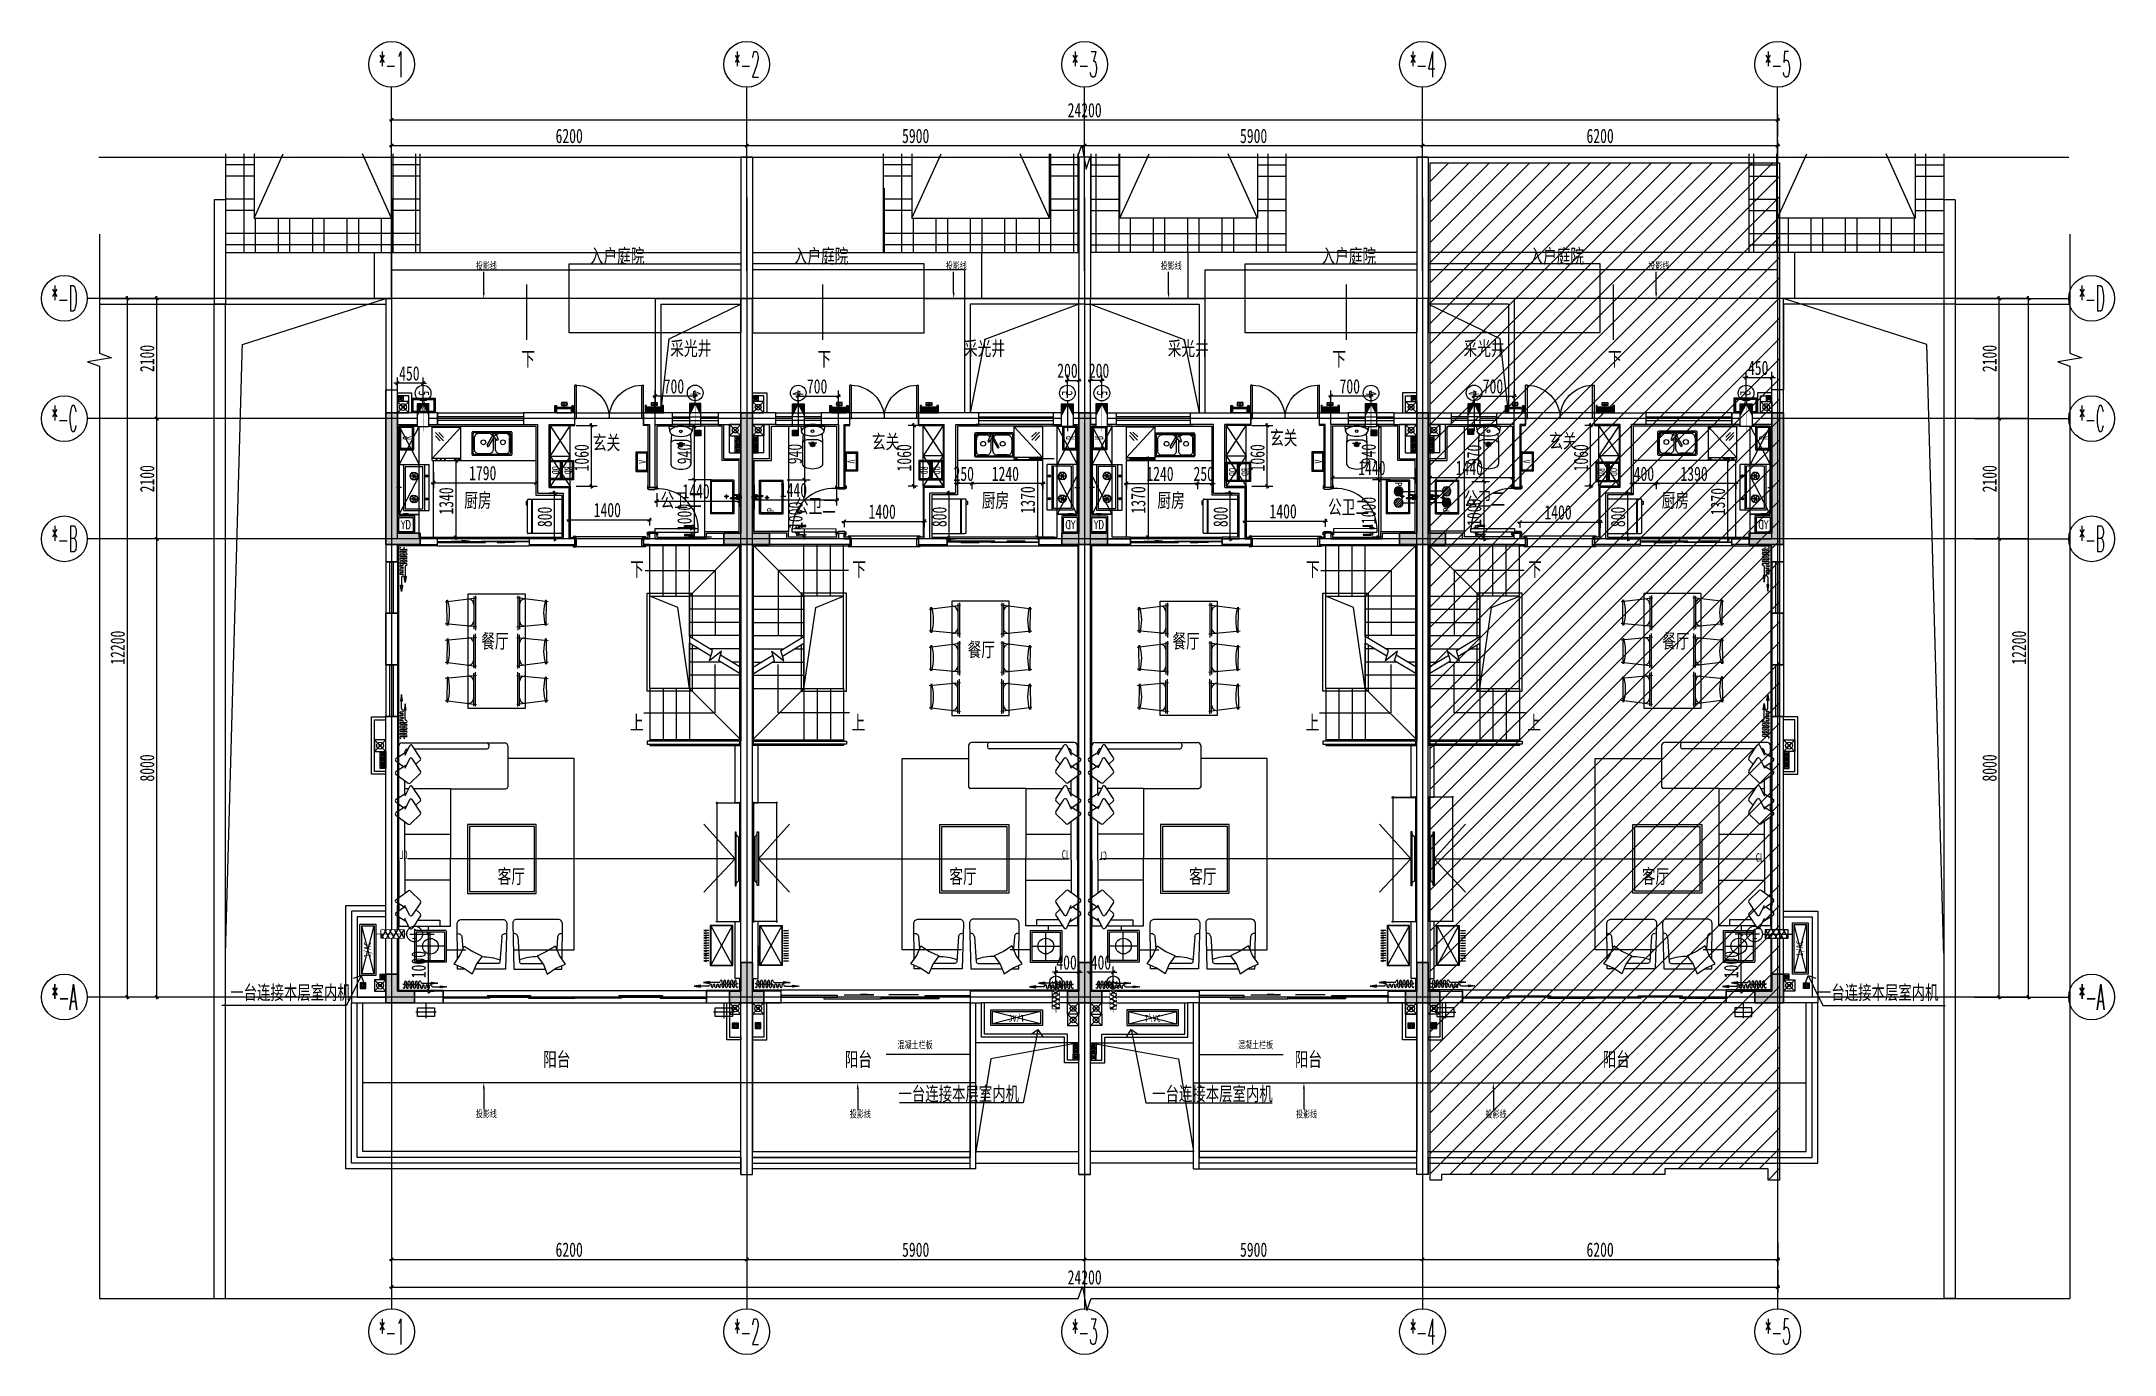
# Model space of a CAD drawing. Extents: x -255202 to 66368, y -6372500 to 603.
# Drawn here: x 10643 to 46839, y -3239196 to -3216267 of the extents above; entities that cross this region are included whole.
import ezdxf
from ezdxf.enums import TextEntityAlignment as Align

# ---------------------------------------------------------------- set-up
doc = ezdxf.new("R2010")
doc.units = 0
doc.header["$LTSCALE"] = 10
doc.header["$MEASUREMENT"] = 0
doc.linetypes.add('__DASH', pattern=[0.35, 0.25, -0.1])
for name, color, linetype in [('A-DIM（轴号轴线尺寸）', 3, 'Continuous'), ('A-HDRL（栏杆构件）', 8, 'Continuous'), ('A-MARK（制图符号）', 8, 'Continuous'), ('A-门', 251, 'Continuous'), ('AXIS_TEXT', 7, 'Continuous'), ('CAR', 155, 'Continuous'), ('DIM【标注】', 149, 'Continuous'), ('L-立面填充1', 253, 'Continuous'), ('L~1D$0$A-LIFT-strs（楼电梯）', 2, 'Continuous'), ('L~1Z$0$A-LIFT-strs（楼电梯）', 2, 'Continuous'), ('ROAD', 2, 'Continuous'), ('孔洞', 53, 'Continuous'), ('院墙', 53, 'Continuous'), ('院墙（一层看线）', 8, 'Continuous')]:
    doc.layers.add(name, color=color, linetype=linetype)
doc.styles.add('_TCH_AXIS', font='COMPLEX', dxfattribs={"bigfont": 'GBCBIG'})
doc.styles.add('_TCH_DIM', font='SIMPLEX', dxfattribs={"bigfont": 'GBCBIG'})
doc.styles.add('COMPLEX', font='COMPLEX')
doc.styles.add('L~1D$0$_TCH_DIM', font='SIMPLEX', dxfattribs={"bigfont": 'GBCBIG'})
doc.styles.add('L~1D$0$黑体', font='simhei.ttf')
doc.styles.add('L~1Z$0$_TCH_DIM', font='SIMPLEX', dxfattribs={"bigfont": 'GBCBIG'})
doc.styles.add('L~1Z$0$样式222', font='', dxfattribs={"width": 0.7})
doc.styles.add('L~1Z$0$黑体', font='simhei.ttf')
doc.styles.add('宋体', font='', dxfattribs={"width": 0.8})
doc.styles.add('改L~1D$0$_TCH_DIM', font='SIMPLEX', dxfattribs={"bigfont": 'GBCBIG'})
doc.styles.add('文字标注', font='', dxfattribs={"width": 0.7})
doc.styles.add('样式222', font='', dxfattribs={"width": 0.7})
doc.styles.add('细黑体', font='', dxfattribs={"width": 0.7})
doc.styles.get('L~1Z$0$样式222').set_extended_font_data('STXihei')
doc.styles.get('宋体').set_extended_font_data('STXihei')
doc.styles.get('文字标注').set_extended_font_data('STXihei')
doc.styles.get('样式222').set_extended_font_data('STXihei')
doc.styles.get('细黑体').set_extended_font_data('STXihei')
doc.dimstyles.new('DK-100', dxfattribs={"dimscale": 100, "dimtxt": 2.5, "dimasz": 0.6, "dimexe": 1, "dimexo": 1, "dimgap": 0.4, "dimtad": 1, "dimdec": 0, "dimrnd": 5, "dimdsep": 46, "dimtxsty": '样式222', "dimblk": 'ARCHTICK', "dimcen": 3, "dimdle": 0.4, "dimclrd": 149, "dimclre": 149, "dimclrt": 149, "dimadec": 0, "dimazin": 0, "dimtfac": 1, "dimtdec": 0, "dimtix": 1, "dimtmove": 2, "dimatfit": 3, "dimldrblk": 'ARCHTICK', "dimfxl": 3, "dimfxlon": 1, "dimtvp": 1, "dimtolj": 1, "dimtzin": 0, "dimarcsym": 0})

# ---------------------------------------------------------------- blocks, each defined once
blk = doc.blocks.new('_AXISO')
blk.add_circle((0, 0), 0.5)
at = {"layer": 'AXIS_TEXT', "style": 'COMPLEX', "width": 1.041667}
blk.add_attdef('A', text='', height=0.56, dxfattribs=at).set_placement((-0.25, -0.28), (0.25, -0.28), align=Align.FIT)
blk = doc.blocks.new('_ArchTick')
at = {"color": 0, "linetype": 'ByBlock', "const_width": 0.4}
blk.add_lwpolyline([(-0.5, -0.5), (0.5, 0.5)], dxfattribs=at)
blk = doc.blocks.new('*D623')
at = {"layer": 'Defpoints', "color": 0, "transparency": 16777216}
for p in [(54780, 5623), (30580, 4346), (54780, 4346)]:
    blk.add_point(p, dxfattribs=at)
at = {"layer": 'DIM【标注】', "color": 149, "lineweight": -2, "transparency": 16777216}
for p, q in [((30540, 5623), (54820, 5623)), ((30580, 5323), (30580, 5723)), ((54780, 5323), (54780, 5723))]:
    blk.add_line(p, q, dxfattribs=at)
at = {"layer": 'DIM【标注】', "color": 149, "lineweight": -2, "transparency": 16777216, "xscale": 60, "yscale": 60, "zscale": 60, "rotation": 180}
blk.add_blockref('_ArchTick', (30580, 5623), dxfattribs=at)
at = {"layer": 'DIM【标注】', "color": 149, "lineweight": -2, "transparency": 16777216, "xscale": 60, "yscale": 60, "zscale": 60}
blk.add_blockref('_ArchTick', (54780, 5623), dxfattribs=at)
at = {"layer": 'DIM【标注】', "color": 149, "transparency": 16777216, "insert": (42680, 5791), "char_height": 250, "attachment_point": 5, "style": '样式222'}
blk.add_mtext('\\A1;24200', dxfattribs=at)
blk = doc.blocks.new('*D624')
at = {"layer": 'Defpoints', "color": 0, "transparency": 16777216}
for p in [(36780, 5173), (30580, 4346), (36780, 4346)]:
    blk.add_point(p, dxfattribs=at)
at = {"layer": 'DIM【标注】', "color": 149, "lineweight": -2, "transparency": 16777216}
for p, q in [((30540, 5173), (36820, 5173)), ((30580, 4873), (30580, 5273)), ((36780, 4873), (36780, 5273))]:
    blk.add_line(p, q, dxfattribs=at)
at = {"layer": 'DIM【标注】', "color": 149, "lineweight": -2, "transparency": 16777216, "xscale": 60, "yscale": 60, "zscale": 60, "rotation": 180}
blk.add_blockref('_ArchTick', (30580, 5173), dxfattribs=at)
at = {"layer": 'DIM【标注】', "color": 149, "lineweight": -2, "transparency": 16777216, "xscale": 60, "yscale": 60, "zscale": 60}
blk.add_blockref('_ArchTick', (36780, 5173), dxfattribs=at)
at = {"layer": 'DIM【标注】', "color": 149, "transparency": 16777216, "insert": (33680, 5341), "char_height": 250, "attachment_point": 5, "style": '样式222'}
blk.add_mtext('\\A1;6200', dxfattribs=at)
blk = doc.blocks.new('*D625')
at = {"layer": 'Defpoints', "color": 0, "transparency": 16777216}
for p in [(42680, 5173), (36780, 4346), (42680, 4346)]:
    blk.add_point(p, dxfattribs=at)
at = {"layer": 'DIM【标注】', "color": 149, "lineweight": -2, "transparency": 16777216}
for p, q in [((36740, 5173), (42720, 5173)), ((36780, 4873), (36780, 5273)), ((42680, 4873), (42680, 5273))]:
    blk.add_line(p, q, dxfattribs=at)
at = {"layer": 'DIM【标注】', "color": 149, "lineweight": -2, "transparency": 16777216, "xscale": 60, "yscale": 60, "zscale": 60, "rotation": 180}
blk.add_blockref('_ArchTick', (36780, 5173), dxfattribs=at)
at = {"layer": 'DIM【标注】', "color": 149, "lineweight": -2, "transparency": 16777216, "xscale": 60, "yscale": 60, "zscale": 60}
blk.add_blockref('_ArchTick', (42680, 5173), dxfattribs=at)
at = {"layer": 'DIM【标注】', "color": 149, "transparency": 16777216, "insert": (39730, 5341), "char_height": 250, "attachment_point": 5, "style": '样式222'}
blk.add_mtext('\\A1;5900', dxfattribs=at)
blk = doc.blocks.new('*D626')
at = {"layer": 'Defpoints', "color": 0, "transparency": 16777216}
for p in [(48580, 5173), (42680, 4346), (48580, 4346)]:
    blk.add_point(p, dxfattribs=at)
at = {"layer": 'DIM【标注】', "color": 149, "lineweight": -2, "transparency": 16777216}
for p, q in [((42640, 5173), (48620, 5173)), ((42680, 4873), (42680, 5273)), ((48580, 4873), (48580, 5273))]:
    blk.add_line(p, q, dxfattribs=at)
at = {"layer": 'DIM【标注】', "color": 149, "lineweight": -2, "transparency": 16777216, "xscale": 60, "yscale": 60, "zscale": 60, "rotation": 180}
blk.add_blockref('_ArchTick', (42680, 5173), dxfattribs=at)
at = {"layer": 'DIM【标注】', "color": 149, "lineweight": -2, "transparency": 16777216, "xscale": 60, "yscale": 60, "zscale": 60}
blk.add_blockref('_ArchTick', (48580, 5173), dxfattribs=at)
at = {"layer": 'DIM【标注】', "color": 149, "transparency": 16777216, "insert": (45630, 5341), "char_height": 250, "attachment_point": 5, "style": '样式222'}
blk.add_mtext('\\A1;5900', dxfattribs=at)
blk = doc.blocks.new('*D627')
at = {"layer": 'Defpoints', "color": 0, "transparency": 16777216}
for p in [(54780, 5173), (48580, 4346), (54780, 4346)]:
    blk.add_point(p, dxfattribs=at)
at = {"layer": 'DIM【标注】', "color": 149, "lineweight": -2, "transparency": 16777216}
for p, q in [((48540, 5173), (54820, 5173)), ((48580, 4873), (48580, 5273)), ((54780, 4873), (54780, 5273))]:
    blk.add_line(p, q, dxfattribs=at)
at = {"layer": 'DIM【标注】', "color": 149, "lineweight": -2, "transparency": 16777216, "xscale": 60, "yscale": 60, "zscale": 60, "rotation": 180}
blk.add_blockref('_ArchTick', (48580, 5173), dxfattribs=at)
at = {"layer": 'DIM【标注】', "color": 149, "lineweight": -2, "transparency": 16777216, "xscale": 60, "yscale": 60, "zscale": 60}
blk.add_blockref('_ArchTick', (54780, 5173), dxfattribs=at)
at = {"layer": 'DIM【标注】', "color": 149, "transparency": 16777216, "insert": (51680, 5341), "char_height": 250, "attachment_point": 5, "style": '样式222'}
blk.add_mtext('\\A1;6200', dxfattribs=at)
blk = doc.blocks.new('*D628')
at = {"layer": 'Defpoints', "color": 0, "transparency": 16777216}
for p in [(30580, -13515), (54780, -13515), (54780, -14758)]:
    blk.add_point(p, dxfattribs=at)
at = {"layer": 'DIM【标注】', "color": 149, "lineweight": -2, "transparency": 16777216}
for p, q in [((30580, -14458), (30580, -14858)), ((54780, -14458), (54780, -14858)), ((30540, -14758), (54820, -14758))]:
    blk.add_line(p, q, dxfattribs=at)
at = {"layer": 'DIM【标注】', "color": 149, "lineweight": -2, "transparency": 16777216, "xscale": 60, "yscale": 60, "zscale": 60, "rotation": 180}
blk.add_blockref('_ArchTick', (30580, -14758), dxfattribs=at)
at = {"layer": 'DIM【标注】', "color": 149, "lineweight": -2, "transparency": 16777216, "xscale": 60, "yscale": 60, "zscale": 60}
blk.add_blockref('_ArchTick', (54780, -14758), dxfattribs=at)
at = {"layer": 'DIM【标注】', "color": 149, "transparency": 16777216, "insert": (42680, -14590), "char_height": 250, "attachment_point": 5, "style": '样式222'}
blk.add_mtext('\\A1;24200', dxfattribs=at)
blk = doc.blocks.new('*D629')
at = {"layer": 'Defpoints', "color": 0, "transparency": 16777216}
for p in [(30580, -13515), (36780, -13515), (36780, -14276)]:
    blk.add_point(p, dxfattribs=at)
at = {"layer": 'DIM【标注】', "color": 149, "lineweight": -2, "transparency": 16777216}
for p, q in [((30580, -13976), (30580, -14376)), ((36780, -13976), (36780, -14376)), ((30540, -14276), (36820, -14276))]:
    blk.add_line(p, q, dxfattribs=at)
at = {"layer": 'DIM【标注】', "color": 149, "lineweight": -2, "transparency": 16777216, "xscale": 60, "yscale": 60, "zscale": 60, "rotation": 180}
blk.add_blockref('_ArchTick', (30580, -14276), dxfattribs=at)
at = {"layer": 'DIM【标注】', "color": 149, "lineweight": -2, "transparency": 16777216, "xscale": 60, "yscale": 60, "zscale": 60}
blk.add_blockref('_ArchTick', (36780, -14276), dxfattribs=at)
at = {"layer": 'DIM【标注】', "color": 149, "transparency": 16777216, "insert": (33680, -14107), "char_height": 250, "attachment_point": 5, "style": '样式222'}
blk.add_mtext('\\A1;6200', dxfattribs=at)
blk = doc.blocks.new('*D630')
at = {"layer": 'Defpoints', "color": 0, "transparency": 16777216}
for p in [(36780, -13515), (42680, -13515), (42680, -14276)]:
    blk.add_point(p, dxfattribs=at)
at = {"layer": 'DIM【标注】', "color": 149, "lineweight": -2, "transparency": 16777216}
for p, q in [((36780, -13976), (36780, -14376)), ((42680, -13976), (42680, -14376)), ((36740, -14276), (42720, -14276))]:
    blk.add_line(p, q, dxfattribs=at)
at = {"layer": 'DIM【标注】', "color": 149, "lineweight": -2, "transparency": 16777216, "xscale": 60, "yscale": 60, "zscale": 60, "rotation": 180}
blk.add_blockref('_ArchTick', (36780, -14276), dxfattribs=at)
at = {"layer": 'DIM【标注】', "color": 149, "lineweight": -2, "transparency": 16777216, "xscale": 60, "yscale": 60, "zscale": 60}
blk.add_blockref('_ArchTick', (42680, -14276), dxfattribs=at)
at = {"layer": 'DIM【标注】', "color": 149, "transparency": 16777216, "insert": (39730, -14107), "char_height": 250, "attachment_point": 5, "style": '样式222'}
blk.add_mtext('\\A1;5900', dxfattribs=at)
blk = doc.blocks.new('*D631')
at = {"layer": 'Defpoints', "color": 0, "transparency": 16777216}
for p in [(42680, -13515), (48580, -13515), (48580, -14276)]:
    blk.add_point(p, dxfattribs=at)
at = {"layer": 'DIM【标注】', "color": 149, "lineweight": -2, "transparency": 16777216}
for p, q in [((42680, -13976), (42680, -14376)), ((48580, -13976), (48580, -14376)), ((42640, -14276), (48620, -14276))]:
    blk.add_line(p, q, dxfattribs=at)
at = {"layer": 'DIM【标注】', "color": 149, "lineweight": -2, "transparency": 16777216, "xscale": 60, "yscale": 60, "zscale": 60, "rotation": 180}
blk.add_blockref('_ArchTick', (42680, -14276), dxfattribs=at)
at = {"layer": 'DIM【标注】', "color": 149, "lineweight": -2, "transparency": 16777216, "xscale": 60, "yscale": 60, "zscale": 60}
blk.add_blockref('_ArchTick', (48580, -14276), dxfattribs=at)
at = {"layer": 'DIM【标注】', "color": 149, "transparency": 16777216, "insert": (45630, -14107), "char_height": 250, "attachment_point": 5, "style": '样式222'}
blk.add_mtext('\\A1;5900', dxfattribs=at)
blk = doc.blocks.new('*D632')
at = {"layer": 'Defpoints', "color": 0, "transparency": 16777216}
for p in [(48580, -13515), (54780, -13515), (54780, -14276)]:
    blk.add_point(p, dxfattribs=at)
at = {"layer": 'DIM【标注】', "color": 149, "lineweight": -2, "transparency": 16777216}
for p, q in [((48580, -13976), (48580, -14376)), ((54780, -13976), (54780, -14376)), ((48540, -14276), (54820, -14276))]:
    blk.add_line(p, q, dxfattribs=at)
at = {"layer": 'DIM【标注】', "color": 149, "lineweight": -2, "transparency": 16777216, "xscale": 60, "yscale": 60, "zscale": 60, "rotation": 180}
blk.add_blockref('_ArchTick', (48580, -14276), dxfattribs=at)
at = {"layer": 'DIM【标注】', "color": 149, "lineweight": -2, "transparency": 16777216, "xscale": 60, "yscale": 60, "zscale": 60}
blk.add_blockref('_ArchTick', (54780, -14276), dxfattribs=at)
at = {"layer": 'DIM【标注】', "color": 149, "transparency": 16777216, "insert": (51680, -14107), "char_height": 250, "attachment_point": 5, "style": '样式222'}
blk.add_mtext('\\A1;6200', dxfattribs=at)
blk = doc.blocks.new('*D633')
at = {"layer": 'Defpoints', "color": 0, "transparency": 16777216}
for p in [(58218, 2506), (59162, 2506), (58218, -9694)]:
    blk.add_point(p, dxfattribs=at)
at = {"layer": 'DIM【标注】', "color": 149, "lineweight": -2, "transparency": 16777216}
for p, q in [((59162, -9734), (59162, 2546)), ((58862, 2506), (59262, 2506)), ((58862, -9694), (59262, -9694))]:
    blk.add_line(p, q, dxfattribs=at)
at = {"layer": 'DIM【标注】', "color": 149, "lineweight": -2, "transparency": 16777216, "xscale": 60, "yscale": 60, "zscale": 60}
for p, rotation in [((59162, 2506), 90), ((59162, -9694), 270)]:
    blk.add_blockref('_ArchTick', p, dxfattribs=dict(at, rotation=rotation))
at = {"layer": 'DIM【标注】', "color": 149, "transparency": 16777216, "insert": (58994, -3594), "char_height": 250, "attachment_point": 5, "rotation": 90, "style": '样式222'}
blk.add_mtext('\\A1;12200', dxfattribs=at)
blk = doc.blocks.new('*D634')
at = {"layer": 'Defpoints', "color": 0, "transparency": 16777216}
for p in [(58218, -1694), (58648, -1694), (58218, -9694)]:
    blk.add_point(p, dxfattribs=at)
at = {"layer": 'DIM【标注】', "color": 149, "lineweight": -2, "transparency": 16777216}
for p, q in [((58348, -1694), (58748, -1694)), ((58648, -9734), (58648, -1654)), ((58348, -9694), (58748, -9694))]:
    blk.add_line(p, q, dxfattribs=at)
at = {"layer": 'DIM【标注】', "color": 149, "lineweight": -2, "transparency": 16777216, "xscale": 60, "yscale": 60, "zscale": 60}
for p, rotation in [((58648, -1694), 90), ((58648, -9694), 270)]:
    blk.add_blockref('_ArchTick', p, dxfattribs=dict(at, rotation=rotation))
at = {"layer": 'DIM【标注】', "color": 149, "transparency": 16777216, "insert": (58480, -5694), "char_height": 250, "attachment_point": 5, "rotation": 90, "style": '样式222'}
blk.add_mtext('\\A1;8000', dxfattribs=at)
blk = doc.blocks.new('*D635')
at = {"layer": 'Defpoints', "color": 0, "transparency": 16777216}
for p in [(58218, 406), (58648, 406), (58218, -1694)]:
    blk.add_point(p, dxfattribs=at)
at = {"layer": 'DIM【标注】', "color": 149, "lineweight": -2, "transparency": 16777216}
for p, q in [((58348, 406), (58748, 406)), ((58648, -1734), (58648, 446)), ((58348, -1694), (58748, -1694))]:
    blk.add_line(p, q, dxfattribs=at)
at = {"layer": 'DIM【标注】', "color": 149, "lineweight": -2, "transparency": 16777216, "xscale": 60, "yscale": 60, "zscale": 60}
for p, rotation in [((58648, 406), 90), ((58648, -1694), 270)]:
    blk.add_blockref('_ArchTick', p, dxfattribs=dict(at, rotation=rotation))
at = {"layer": 'DIM【标注】', "color": 149, "transparency": 16777216, "insert": (58480, -644), "char_height": 250, "attachment_point": 5, "rotation": 90, "style": '样式222'}
blk.add_mtext('\\A1;2100', dxfattribs=at)
blk = doc.blocks.new('*D636')
at = {"layer": 'Defpoints', "color": 0, "transparency": 16777216}
for p in [(58218, 2506), (58648, 2506), (58218, 406)]:
    blk.add_point(p, dxfattribs=at)
at = {"layer": 'DIM【标注】', "color": 149, "lineweight": -2, "transparency": 16777216}
for p, q in [((58648, 366), (58648, 2546)), ((58348, 2506), (58748, 2506)), ((58348, 406), (58748, 406))]:
    blk.add_line(p, q, dxfattribs=at)
at = {"layer": 'DIM【标注】', "color": 149, "lineweight": -2, "transparency": 16777216, "xscale": 60, "yscale": 60, "zscale": 60}
for p, rotation in [((58648, 2506), 90), ((58648, 406), 270)]:
    blk.add_blockref('_ArchTick', p, dxfattribs=dict(at, rotation=rotation))
at = {"layer": 'DIM【标注】', "color": 149, "transparency": 16777216, "insert": (58480, 1456), "char_height": 250, "attachment_point": 5, "rotation": 90, "style": '样式222'}
blk.add_mtext('\\A1;2100', dxfattribs=at)
blk = doc.blocks.new('*D637')
at = {"layer": 'Defpoints', "color": 0, "transparency": 16777216}
for p in [(25966, 2506), (26951, 2506), (26951, -9694)]:
    blk.add_point(p, dxfattribs=at)
at = {"layer": 'DIM【标注】', "color": 149, "lineweight": -2, "transparency": 16777216}
for p, q in [((25966, -9734), (25966, 2546)), ((26266, 2506), (25866, 2506)), ((26266, -9694), (25866, -9694))]:
    blk.add_line(p, q, dxfattribs=at)
at = {"layer": 'DIM【标注】', "color": 149, "lineweight": -2, "transparency": 16777216, "xscale": 60, "yscale": 60, "zscale": 60}
for p, rotation in [((25966, 2506), 90), ((25966, -9694), 270)]:
    blk.add_blockref('_ArchTick', p, dxfattribs=dict(at, rotation=rotation))
at = {"layer": 'DIM【标注】', "color": 149, "transparency": 16777216, "insert": (25798, -3594), "char_height": 250, "attachment_point": 5, "rotation": 90, "style": '样式222'}
blk.add_mtext('\\A1;12200', dxfattribs=at)
blk = doc.blocks.new('*D638')
at = {"layer": 'Defpoints', "color": 0, "transparency": 16777216}
for p in [(26480, -1694), (26951, -1694), (26951, -9694)]:
    blk.add_point(p, dxfattribs=at)
at = {"layer": 'DIM【标注】', "color": 149, "lineweight": -2, "transparency": 16777216}
for p, q in [((26780, -1694), (26380, -1694)), ((26480, -9734), (26480, -1654)), ((26780, -9694), (26380, -9694))]:
    blk.add_line(p, q, dxfattribs=at)
at = {"layer": 'DIM【标注】', "color": 149, "lineweight": -2, "transparency": 16777216, "xscale": 60, "yscale": 60, "zscale": 60}
for p, rotation in [((26480, -1694), 90), ((26480, -9694), 270)]:
    blk.add_blockref('_ArchTick', p, dxfattribs=dict(at, rotation=rotation))
at = {"layer": 'DIM【标注】', "color": 149, "transparency": 16777216, "insert": (26312, -5694), "char_height": 250, "attachment_point": 5, "rotation": 90, "style": '样式222'}
blk.add_mtext('\\A1;8000', dxfattribs=at)
blk = doc.blocks.new('*D639')
at = {"layer": 'Defpoints', "color": 0, "transparency": 16777216}
for p in [(26480, 406), (26951, 406), (26951, -1694)]:
    blk.add_point(p, dxfattribs=at)
at = {"layer": 'DIM【标注】', "color": 149, "lineweight": -2, "transparency": 16777216}
for p, q in [((26780, 406), (26380, 406)), ((26480, -1734), (26480, 446)), ((26780, -1694), (26380, -1694))]:
    blk.add_line(p, q, dxfattribs=at)
at = {"layer": 'DIM【标注】', "color": 149, "lineweight": -2, "transparency": 16777216, "xscale": 60, "yscale": 60, "zscale": 60}
for p, rotation in [((26480, 406), 90), ((26480, -1694), 270)]:
    blk.add_blockref('_ArchTick', p, dxfattribs=dict(at, rotation=rotation))
at = {"layer": 'DIM【标注】', "color": 149, "transparency": 16777216, "insert": (26312, -644), "char_height": 250, "attachment_point": 5, "rotation": 90, "style": '样式222'}
blk.add_mtext('\\A1;2100', dxfattribs=at)
blk = doc.blocks.new('*D640')
at = {"layer": 'Defpoints', "color": 0, "transparency": 16777216}
for p in [(26480, 2506), (26951, 2506), (26951, 406)]:
    blk.add_point(p, dxfattribs=at)
at = {"layer": 'DIM【标注】', "color": 149, "lineweight": -2, "transparency": 16777216}
for p, q in [((26480, 366), (26480, 2546)), ((26780, 2506), (26380, 2506)), ((26780, 406), (26380, 406))]:
    blk.add_line(p, q, dxfattribs=at)
at = {"layer": 'DIM【标注】', "color": 149, "lineweight": -2, "transparency": 16777216, "xscale": 60, "yscale": 60, "zscale": 60}
for p, rotation in [((26480, 2506), 90), ((26480, 406), 270)]:
    blk.add_blockref('_ArchTick', p, dxfattribs=dict(at, rotation=rotation))
at = {"layer": 'DIM【标注】', "color": 149, "transparency": 16777216, "insert": (26312, 1456), "char_height": 250, "attachment_point": 5, "rotation": 90, "style": '样式222'}
blk.add_mtext('\\A1;2100', dxfattribs=at)
blk = doc.blocks.new('排气扇孔洞')
blk.add_wipeout([(290, -8794), (290, -8907), (510, -8907), (510, -8794)])
at = {"linetype": 'ByBlock'}
h = blk.add_hatch(color=48, dxfattribs=at)
h.paths.add_polyline_path([(400, -8794), (290, -8794), (290, -8850)])
h.paths.add_polyline_path([(290, -8850), (290, -8907), (400, -8907)])
at = {"color": 48, "linetype": 'ByBlock'}
for q in [(400, -8794), (400, -8907)]:
    blk.add_line((290, -8850), q, dxfattribs=at)
at = {"color": 48}
blk.add_lwpolyline([(290, -8794), (290, -8907), (510, -8907), (510, -8794)], close=True, dxfattribs=at)
at = {"color": 48, "const_width": 5}
blk.add_lwpolyline([(263, -8850), (557, -8850)], dxfattribs=at)
blk = doc.blocks.new('*U622')
at = {"color": 48}
blk.add_lwpolyline([(22, -12), (22, 68), (242, 68), (242, -12)], close=True, dxfattribs=at)
blk.add_wipeout([(22, -12), (22, 68), (242, 68), (242, -12)])
at = {"color": 48, "const_width": 5}
blk.add_lwpolyline([(-5, 29), (289, 29)], dxfattribs=at)
blk = doc.blocks.new('*E641')
blk.add_wipeout([(22, -12), (22, 68), (242, 68), (242, -12)])
blk = doc.blocks.new('ty')
at = {"layer": 'A-门'}
h = blk.add_hatch(color=8, dxfattribs=at)
h.paths.add_polyline_path([(54017.2, 765.1), (54017.2, 506.1), (54429.7, 506.1), (54429.7, 765.1)])
h.paths.add_polyline_path([(54403.3, 738.7), (54403.3, 532.5), (54043.6, 532.5), (54043.6, 738.7)], flags=16)
for points in [[(30479.7, 506.1), (30479.7, -1793.9), (31079.7, -1793.9), (31079.7, -1593.9), (30679.7, -1593.9), (30679.7, 506.1)], [(36879.7, -1593.9), (36879.7, 506.1), (36679.7, 506.1), (36679.7, -1593.9), (36379.7, -1593.9), (36379.7, -1793.9), (37179.7, -1793.9), (37179.7, -1593.9)], [(42579.7, -1593.9), (42579.7, 506.1), (42779.7, 506.1), (42779.7, -1593.9), (43079.7, -1593.9), (43079.7, -1793.9), (42279.7, -1793.9), (42279.7, -1593.9)], [(48479.7, -1593.9), (48479.7, 506.1), (48679.7, 506.1), (48679.7, -1593.9), (48979.7, -1593.9), (48979.7, -1793.9), (48179.7, -1793.9), (48179.7, -1593.9)], [(48479.7, -1593.9), (48479.7, 506.1), (48679.7, 506.1), (48679.7, -1593.9), (48979.7, -1593.9), (48979.7, -1793.9), (48179.7, -1793.9), (48179.7, -1593.9)], [(54879.7, 506.1), (54879.7, -1793.9), (54279.7, -1793.9), (54279.7, -1593.9), (54679.7, -1593.9), (54679.7, 506.1)], [(30479.7, -9293.9), (30479.7, -9793.9), (30979.7, -9793.9), (30979.7, -9593.9), (30679.7, -9593.9), (30679.7, -9293.9)], [(36679.7, -9593.9), (36479.7, -9593.9), (36479.7, -9793.9), (37079.7, -9793.9), (37079.7, -9593.9), (36879.7, -9593.9), (36879.7, -9093.9), (36679.7, -9093.9)], [(42779.7, -9593.9), (42979.7, -9593.9), (42979.7, -9793.9), (42379.7, -9793.9), (42379.7, -9593.9), (42579.7, -9593.9), (42579.7, -9093.9), (42779.7, -9093.9)], [(48679.7, -9593.9), (48879.7, -9593.9), (48879.7, -9793.9), (48279.7, -9793.9), (48279.7, -9593.9), (48479.7, -9593.9), (48479.7, -9093.9), (48679.7, -9093.9)], [(48679.7, -9593.9), (48879.7, -9593.9), (48879.7, -9793.9), (48279.7, -9793.9), (48279.7, -9593.9), (48479.7, -9593.9), (48479.7, -9093.9), (48679.7, -9093.9)], [(54879.7, -9293.9), (54879.7, -9793.9), (54379.7, -9793.9), (54379.7, -9593.9), (54679.7, -9593.9), (54679.7, -9293.9)]]:
    blk.add_hatch(color=8, dxfattribs=at).paths.add_polyline_path(points)
h = blk.add_hatch(dxfattribs=at)
h.set_pattern_fill('ANSI32', color=8, scale=5, style=0)
h.set_pattern_definition([(45, (31296.273, 4608.566), (-16.83798, 16.83798), []), (45, (31307.498, 4608.566), (-16.83798, 16.83798), [])])
h.paths.add_polyline_path([(33749.5, 606.1), (33749.5, 506.1), (33429.5, 506.1), (33429.5, 636.1), (33459.5, 636.1), (33459.5, 606.1), (33729.5, 606.1), (33729.5, 636.1), (33749.5, 636.1)])
h.paths.add_polyline_path([(33459.5, 506.1), (33719.5, 506.1), (33719.5, 576.1), (33459.5, 576.1)], flags=17)
h = blk.add_hatch(dxfattribs=at)
h.set_pattern_fill('ANSI32', color=8, scale=5, style=0)
h.set_pattern_definition([(135, (37462.778, 4608.566), (16.83798, 16.83798), []), (135, (37451.552, 4608.566), (16.83798, 16.83798), [])])
h.paths.add_polyline_path([(35009.5, 606.1), (35009.5, 506.1), (35329.5, 506.1), (35329.5, 636.1), (35299.5, 636.1), (35299.5, 606.1), (35029.5, 606.1), (35029.5, 636.1), (35009.5, 636.1)])
h = blk.add_hatch(dxfattribs=at)
h.set_pattern_fill('ANSI32', color=8, scale=5, style=0)
h.set_pattern_definition([(45, (36096.273, 4608.566), (-16.83798, 16.83798), []), (45, (36107.498, 4608.566), (-16.83798, 16.83798), [])])
h.paths.add_polyline_path([(38549.5, 606.1), (38549.5, 506.1), (38229.5, 506.1), (38229.5, 636.1), (38259.5, 636.1), (38259.5, 606.1), (38529.5, 606.1), (38529.5, 636.1), (38549.5, 636.1)])
h = blk.add_hatch(dxfattribs=at)
h.set_pattern_fill('ANSI32', color=8, scale=5, style=0)
h.set_pattern_definition([(135, (42262.778, 4608.566), (16.83798, 16.83798), []), (135, (42251.552, 4608.566), (16.83798, 16.83798), [])])
h.paths.add_polyline_path([(39809.5, 606.1), (39809.5, 506.1), (40129.5, 506.1), (40129.5, 636.1), (40099.5, 636.1), (40099.5, 606.1), (39829.5, 606.1), (39829.5, 636.1), (39809.5, 636.1)])
h = blk.add_hatch(dxfattribs=at)
h.set_pattern_fill('ANSI32', color=8, scale=5, style=0)
h.set_pattern_definition([(45, (43096.54, 4608.566), (-16.83798, 16.83798), []), (45, (43107.765, 4608.566), (-16.83798, 16.83798), [])])
h.paths.add_polyline_path([(45549.8, 606.1), (45549.8, 506.1), (45229.8, 506.1), (45229.8, 636.1), (45259.8, 636.1), (45259.8, 606.1), (45529.8, 606.1), (45529.8, 636.1), (45549.8, 636.1)])
h.paths.add_polyline_path([(45259.8, 506.1), (45519.8, 506.1), (45519.8, 576.1), (45259.8, 576.1)], flags=17)
h = blk.add_hatch(dxfattribs=at)
h.set_pattern_fill('ANSI32', color=8, scale=5, style=0)
h.set_pattern_definition([(135, (49263.044, 4608.566), (16.83798, 16.83798), []), (135, (49251.819, 4608.566), (16.83798, 16.83798), [])])
h.paths.add_polyline_path([(46809.8, 606.1), (46809.8, 506.1), (47129.8, 506.1), (47129.8, 636.1), (47099.8, 636.1), (47099.8, 606.1), (46829.8, 606.1), (46829.8, 636.1), (46809.8, 636.1)])
h = blk.add_hatch(dxfattribs=at)
h.set_pattern_fill('ANSI32', color=8, scale=5, style=0)
h.set_pattern_definition([(45, (47896.54, 4608.566), (-16.83798, 16.83798), []), (45, (47907.765, 4608.566), (-16.83798, 16.83798), [])])
h.paths.add_polyline_path([(50349.8, 606.1), (50349.8, 506.1), (50029.8, 506.1), (50029.8, 636.1), (50059.8, 636.1), (50059.8, 606.1), (50329.8, 606.1), (50329.8, 636.1), (50349.8, 636.1)])
h.paths.add_polyline_path([(50059.8, 506.1), (50319.8, 506.1), (50319.8, 576.1), (50059.8, 576.1)], flags=17)
h = blk.add_hatch(dxfattribs=at)
h.set_pattern_fill('ANSI32', color=8, scale=5, style=0)
h.set_pattern_definition([(135, (54063.044, 4608.566), (16.83798, 16.83798), []), (135, (54051.819, 4608.566), (16.83798, 16.83798), [])])
h.paths.add_polyline_path([(51609.8, 606.1), (51609.8, 506.1), (51929.8, 506.1), (51929.8, 636.1), (51899.8, 636.1), (51899.8, 606.1), (51629.8, 606.1), (51629.8, 636.1), (51609.8, 636.1)])
h = blk.add_hatch(color=8, dxfattribs=at)
h.paths.add_polyline_path([(42290.6, -136.4), (42549.7, -136.4), (42549.7, 276.1), (42290.6, 276.1)])
h.paths.add_polyline_path([(42317, 249.7), (42523.3, 249.7), (42523.3, -110), (42317, -110)], flags=16)
h = blk.add_hatch(color=8, dxfattribs=at)
h.paths.add_polyline_path([(43068.7, -136.6), (42809.7, -136.6), (42809.7, 275.9), (43068.7, 275.9)])
h.paths.add_polyline_path([(43042.3, 249.5), (42836.1, 249.5), (42836.1, -110.2), (43042.3, -110.2)], flags=16)
h = blk.add_hatch(color=8, dxfattribs=at)
h.paths.add_polyline_path([(54390.6, -136.4), (54649.7, -136.4), (54649.7, 276.1), (54390.6, 276.1)])
h.paths.add_polyline_path([(54417, 249.7), (54623.3, 249.7), (54623.3, -110), (54417, -110)], flags=16)
h = blk.add_hatch(color=8, dxfattribs=at)
h.paths.add_polyline_path([(33329.7, -323), (33543.2, -323), (33543.2, -663), (33329.7, -663)])
h.paths.add_polyline_path([(33351.4, -641.3), (33521.4, -641.3), (33521.4, -344.8), (33351.4, -344.8)], flags=16)
h = blk.add_hatch(color=8, dxfattribs=at)
h.paths.add_polyline_path([(33756.7, -663), (33756.7, -323), (33543.2, -323), (33543.2, -663)])
h.paths.add_polyline_path([(33734.9, -641.3), (33734.9, -344.8), (33564.9, -344.8), (33564.9, -641.3)], flags=16)
h = blk.add_hatch(color=8, dxfattribs=at)
h.paths.add_polyline_path([(34846.1, -518), (35059.7, -518), (35059.7, -178), (34846.1, -178)])
h.paths.add_polyline_path([(34867.9, -199.8), (35037.9, -199.8), (35037.9, -496.3), (34867.9, -496.3)], flags=16)
h = blk.add_hatch(color=8, dxfattribs=at)
h.dxf.hatch_style = 1
h.paths.add_polyline_path([(35629.7, -8, 1), (35629.7, -88, 1)])
h = blk.add_hatch(color=8, dxfattribs=at)
h.dxf.hatch_style = 1
h.paths.add_polyline_path([(37929.7, -3.9, -1), (37929.7, -83.9, -1)])
h = blk.add_hatch(color=8, dxfattribs=at)
h.paths.add_polyline_path([(38713.2, -513.9), (38499.7, -513.9), (38499.7, -173.9), (38713.2, -173.9)])
h.paths.add_polyline_path([(38691.4, -195.7), (38521.4, -195.7), (38521.4, -492.2), (38691.4, -492.2)], flags=16)
h = blk.add_hatch(color=8, dxfattribs=at)
h.paths.add_polyline_path([(39996.3, -663.9), (39996.3, -323.9), (39782.7, -323.9), (39782.7, -663.9)])
h.paths.add_polyline_path([(39974.5, -642.2), (39974.5, -345.7), (39804.5, -345.7), (39804.5, -642.2)], flags=16)
h = blk.add_hatch(color=8, dxfattribs=at)
h.paths.add_polyline_path([(40209.8, -323.9), (39996.3, -323.9), (39996.3, -663.9), (40209.8, -663.9)])
h.paths.add_polyline_path([(40188, -642.2), (40018, -642.2), (40018, -345.7), (40188, -345.7)], flags=16)
h = blk.add_hatch(color=8, dxfattribs=at)
h.paths.add_polyline_path([(45149.7, -353.9), (45363.2, -353.9), (45363.2, -693.9), (45149.7, -693.9)])
h.paths.add_polyline_path([(45171.4, -672.2), (45341.4, -672.2), (45341.4, -375.7), (45171.4, -375.7)], flags=16)
h = blk.add_hatch(color=8, dxfattribs=at)
h.paths.add_polyline_path([(45576.7, -693.9), (45576.7, -353.9), (45363.2, -353.9), (45363.2, -693.9)])
h.paths.add_polyline_path([(45554.9, -672.2), (45554.9, -375.7), (45384.9, -375.7), (45384.9, -672.2)], flags=16)
h = blk.add_hatch(color=8, dxfattribs=at)
h.paths.add_polyline_path([(46646.1, -513.9), (46859.7, -513.9), (46859.7, -173.9), (46646.1, -173.9)])
h.paths.add_polyline_path([(46667.9, -195.7), (46837.9, -195.7), (46837.9, -492.2), (46667.9, -492.2)], flags=16)
h = blk.add_hatch(color=8, dxfattribs=at)
h.dxf.hatch_style = 1
h.paths.add_polyline_path([(47429.7, -3.9, 1), (47429.7, -83.9, 1)])
h = blk.add_hatch(color=8, dxfattribs=at)
h.dxf.hatch_style = 1
h.paths.add_polyline_path([(49729.7, -3.9, -1), (49729.7, -83.9, -1)])
h = blk.add_hatch(color=8, dxfattribs=at)
h.paths.add_polyline_path([(50513.2, -513.9), (50299.7, -513.9), (50299.7, -173.9), (50513.2, -173.9)])
h.paths.add_polyline_path([(50491.4, -195.7), (50321.4, -195.7), (50321.4, -492.2), (50491.4, -492.2)], flags=16)
h = blk.add_hatch(color=8, dxfattribs=at)
h.paths.add_polyline_path([(51816.1, -693.9), (51816.1, -353.9), (51602.6, -353.9), (51602.6, -693.9)])
h.paths.add_polyline_path([(51794.4, -672.2), (51794.4, -375.7), (51624.4, -375.7), (51624.4, -672.2)], flags=16)
h = blk.add_hatch(color=8, dxfattribs=at)
h.paths.add_polyline_path([(52029.7, -353.9), (51816.1, -353.9), (51816.1, -693.9), (52029.7, -693.9)])
h.paths.add_polyline_path([(52007.9, -672.2), (51837.9, -672.2), (51837.9, -375.7), (52007.9, -375.7)], flags=16)
at = {"layer": 'A-门', "extrusion": (0, 0, -1)}
h = blk.add_hatch(color=8, dxfattribs=at)
edge = h.paths.add_edge_path()
edge.add_arc((-48161.3, -863.9), 78.2, -89.99616, 270.00384)
h = blk.add_hatch(color=8, dxfattribs=at)
h.dxf.hatch_style = 1
h.paths.add_polyline_path([(-48449.7, -1003.2, -1), (-48449.7, -923.2, -1)])
h = blk.add_hatch(color=8, dxfattribs=at)
h.dxf.hatch_style = 1
h.paths.add_polyline_path([(-48709.6, -923.2, -1), (-48709.6, -1003.2, -1)])
h = blk.add_hatch(color=8, dxfattribs=at)
edge = h.paths.add_edge_path()
edge.add_arc((-48998, -1062.4), 78.2, 90.00384, 450.00384)
at = {"color": 8, "linetype": '__DASH'}
for p, q in [((27679.7, -8927), (27974.7, 1697.8)), ((57679.7, -8927), (57384.6, 1697.8))]:
    blk.add_line(p, q, dxfattribs=at)
at = {"layer": 'A-HDRL（栏杆构件）', "color": 8}
for p, q in [((25479.7, 2506.1), (27479.7, 2506.1)), ((25479.7, 2406.1), (27679.7, 2406.1)), ((57879.7, 2506.1), (59879.7, 2506.1)), ((57879.7, 2406.1), (59879.7, 2406.1))]:
    blk.add_line(p, q, dxfattribs=at)
at = {"layer": 'A-MARK（制图符号）', "color": 8}
for p, q in [((42553.2, 4970.1), (42629.6, 5180.1)), ((42629.6, 5180.1), (42703.7, 4760.1)), ((25465.7, 4970.1), (42553.2, 4970.1)), ((42703.7, 4760.1), (42778.2, 4970.1)), ((42778.2, 4970.1), (59865.7, 4970.1)), ((25479.7, 3628.4), (25479.7, 1546.2)), ((59879.7, 3628.4), (59879.7, 1546.2)), ((25689.7, 1469.8), (25269.7, 1395.8)), ((25479.7, 1546.2), (25689.7, 1469.8)), ((60089.7, 1469.8), (59669.7, 1395.8)), ((59879.7, 1546.2), (60089.7, 1469.8)), ((25269.7, 1395.8), (25479.7, 1321.2)), ((25479.7, 1321.2), (25479.7, -14957.9)), ((59669.7, 1395.8), (59879.7, 1321.2)), ((59879.7, 1321.2), (59879.7, -14957.9)), ((42567.2, -14957.9), (42643.6, -14747.9)), ((42643.6, -14747.9), (42717.6, -15167.9)), ((25479.7, -14957.9), (42567.2, -14957.9)), ((42717.6, -15167.9), (42792.2, -14957.9)), ((42792.2, -14957.9), (59879.7, -14957.9))]:
    blk.add_line(p, q, dxfattribs=at)
at = {"layer": 'A-门', "color": 8}
for p, q in [((30579.7, 2985.1), (30579.7, 6192)), ((36779.7, 2985.1), (36779.7, 6192)), ((42679.7, 2985.1), (42679.7, 6192)), ((48579.7, 2985.1), (48579.7, 6192)), ((54779.7, 2985.1), (54779.7, 6192)), ((36679.7, 4970.1), (36679.7, 2506.1)), ((36879.7, 4970.1), (36879.7, 2506.1)), ((42579.7, 4970.1), (42579.7, 2506.1)), ((42779.7, 4970.1), (42779.7, 2506.1)), ((48479.7, 4970.1), (48479.7, 2506.1)), ((48679.7, 4970.1), (48679.7, 2506.1)), ((30579.7, 4262.6), (30579.7, -13753.8)), ((36779.7, 4262.6), (36779.7, -13753.8)), ((42679.7, 4262.6), (42679.7, -13753.8)), ((48579.7, 4262.6), (48579.7, -13753.8)), ((54779.7, 4262.6), (54779.7, -13753.8)), ((30279.4, 2506.4), (30279.4, 3306.4)), ((40879.5, 3306.1), (40879.5, 2506.1)), ((44479.8, 3306.1), (44479.8, 2506.1)), ((55079.9, 2506.4), (55079.9, 3306.4)), ((30579.4, 2506.4), (30579.4, 3006.4)), ((30579.4, 3006.4), (36679.7, 3006.4)), ((32187.9, 2606.1), (32187.9, 2970.3)), ((33679.5, 1906.1), (33679.5, 3106.1)), ((33679.5, 3106.1), (36679.5, 3106.1)), ((36679.5, 3106.1), (36679.5, 1906.1)), ((39879.7, 3106.1), (36879.7, 3106.1)), ((36879.7, 3106.1), (36879.7, 1906.1)), ((40579.5, 3006.1), (36879.7, 3006.1)), ((39879.7, 1906.1), (39879.7, 3106.1)), ((40392.7, 2606.1), (40392.7, 2970.3)), ((40579.5, 3006.1), (40579.5, 2506.1)), ((44145.3, 2606.1), (44145.3, 2970.3)), ((44779.8, 3006.1), (48479.7, 3006.1)), ((44779.8, 3006.1), (44779.8, 2506.1)), ((45479.7, 1906.1), (45479.7, 3106.1)), ((45479.7, 3106.1), (48479.7, 3106.1)), ((48479.7, 3106.1), (48479.7, 1906.1)), ((54779.9, 3006.4), (48679.7, 3006.4)), ((51679.8, 3110.2), (48679.8, 3110.2)), ((48679.8, 3110.2), (48679.8, 1910.2)), ((51679.8, 1910.2), (51679.8, 3110.2)), ((52658.4, 2606.1), (52658.4, 2970.3)), ((54779.9, 2506.4), (54779.9, 3006.4)), ((32938.7, 2450.1), (32938.7, 2750.1)), ((38109.7, 2450.1), (38109.7, 2750.1)), ((38109.7, 2450.1), (38109.7, 2750.1)), ((47249.6, 2450.1), (47249.6, 2750.1)), ((51912.2, 2450.1), (51912.2, 2750.1)), ((59161.7, 2506.1), (25966, 2506.1)), ((27679.7, 2506.1), (30579.4, 2506.4)), ((27679.7, 2406.1), (30479.4, 2406.4)), ((27974.7, 1697.8), (30479.7, 2506.1)), ((30479.4, 2406.4), (30479.4, 906.4)), ((33679.5, 2506.1), (30479.5, 2506.1)), ((30479.7, 2506.1), (30479.7, 506.1)), ((30579.4, 2506.4), (30579.4, 906.4)), ((32938.7, 1779.3), (32938.7, 2450.1)), ((33679.5, 1906.1), (33679.5, 2506.1)), ((35179.7, 2506.1), (35179.7, 506.1)), ((35179.7, 2506.1), (36679.7, 2506.1)), ((35279.7, 2405.1), (35279.7, 506.1)), ((35279.7, 2405.1), (36679.7, 2405.1)), ((35423.1, 1796.6), (36679.7, 2405.1)), ((36679.7, 506.1), (36679.7, 2506.1)), ((36679.7, 2506.1), (36879.7, 2506.1)), ((36679.7, 406.1), (36679.7, 2506.1)), ((36679.7, 2506.1), (36879.7, 2506.1)), ((36879.7, 406.1), (36879.7, 2506.1)), ((36879.7, 506.1), (36879.7, 2506.1)), ((38109.7, 1779.3), (38109.7, 2450.1)), ((38109.7, 1779.3), (38109.7, 2450.1)), ((39879.7, 1906.1), (39879.7, 2506.1)), ((39879.7, 2506.1), (42679.7, 2506.1)), ((42579.7, 2506.1), (40579.5, 2506.1)), ((40579.5, 2506.1), (40579.5, 506.1)), ((42679.5, 2506.1), (40579.5, 2506.1)), ((40579.5, 2506.1), (40579.5, 506.1)), ((40679.5, 2406.1), (40679.5, 506.1)), ((42579.7, 2406.1), (40679.5, 2406.1)), ((42679.5, 2406.1), (40679.5, 2406.1)), ((40679.5, 2406.1), (40679.5, 506.1)), ((42579.7, 2403.2), (40939.8, 1790.4)), ((42579.7, 406.1), (42579.7, 2506.1)), ((42779.7, 2506.1), (42579.7, 2506.1)), ((42579.7, 506.1), (42579.7, 2506.1)), ((42579.7, 2506.1), (42779.7, 2506.1)), ((45479.7, 2506.1), (42679.7, 2506.1)), ((42679.8, 2506.1), (44779.8, 2506.1)), ((42679.8, 2406.1), (44679.8, 2406.1)), ((42779.7, 2506.1), (44779.8, 2506.1)), ((42779.7, 506.1), (42779.7, 2506.1)), ((42779.7, 2406.1), (44679.8, 2406.1)), ((42779.7, 2403.2), (44419.5, 1790.4)), ((44679.8, 2406.1), (44679.8, 506.1)), ((44679.8, 2406.1), (44679.8, 506.1)), ((44779.8, 2506.1), (44779.8, 506.1)), ((44779.8, 2506.1), (44779.8, 506.1)), ((45479.7, 1906.1), (45479.7, 2506.1)), ((47249.6, 1779.3), (47249.6, 2450.1)), ((48479.7, 506.1), (48479.7, 2506.1)), ((48679.7, 2506.1), (48479.7, 2506.1)), ((48479.7, 406.1), (48479.7, 2506.1)), ((48679.7, 2506.1), (48479.7, 2506.1)), ((48679.7, 406.1), (48679.7, 2506.1)), ((48679.7, 506.1), (48679.7, 2506.1)), ((50179.7, 2506.1), (48679.7, 2506.1)), ((50079.7, 2405.1), (48679.7, 2405.1)), ((49936.2, 1796.6), (48679.7, 2405.1)), ((50079.7, 2405.1), (50079.7, 506.1)), ((50179.7, 2506.1), (50179.7, 506.1)), ((51679.8, 1910.2), (51679.8, 2510.2)), ((51679.8, 2510.2), (54879.8, 2510.2)), ((51912.2, 1779.3), (51912.2, 2450.1)), ((57679.7, 2506.1), (54779.9, 2506.4)), ((54779.9, 2506.4), (54779.9, 906.4)), ((54879.7, 506.1), (54879.7, 2506.1)), ((57384.6, 1697.8), (54879.7, 2506.1)), ((57679.7, 2406.1), (54879.9, 2406.4)), ((54879.9, 2406.4), (54879.9, 906.4)), ((36679.5, 1906.1), (33679.5, 1906.1)), ((36879.7, 1906.1), (39879.7, 1906.1)), ((48479.7, 1906.1), (45479.7, 1906.1)), ((48679.8, 1910.2), (51679.8, 1910.2)), ((35279.7, 505.1), (35423.1, 1796.6)), ((40939.8, 1790.4), (40679.5, 506.1)), ((44419.5, 1790.4), (44679.8, 506.1)), ((50079.7, 505.1), (49936.2, 1796.6)), ((30679.7, 606.1), (30679.7, 1125.4)), ((31129.7, 606.1), (31129.7, 1125.4)), ((42379.7, 766.3), (42379.7, 1173.4)), ((42579.7, 766.3), (42579.7, 1173.4)), ((42779.7, 766.3), (42779.7, 1173.4)), ((42979.7, 766.3), (42979.7, 1173.4)), ((54229.7, 1122.2), (54169.7, 1122.2)), ((54229.7, 606.1), (54229.7, 1222.2)), ((54229.7, 1122.2), (54679.7, 1122.2)), ((54679.7, 606.1), (54679.7, 1222.2)), ((54679.7, 1122.2), (54739.7, 1122.2)), ((30479.7, 506.1), (30479.4, 906.4)), ((30479.7, 906.1), (30679.7, 906.1)), ((30679.7, 1025.4), (30619.7, 1025.4)), ((31129.7, 1025.4), (30679.7, 1025.4)), ((30679.7, 506.1), (30679.7, 906.1)), ((30679.7, 856.1), (30929.7, 856.1)), ((30679.7, 806.1), (30679.7, 856.1)), ((30779.7, 806.1), (30679.7, 706.1)), ((30679.7, 806.1), (30779.7, 706.1)), ((30879.7, 806.1), (30679.7, 806.1)), ((30879.7, 506.1), (30879.7, 806.1)), ((30929.7, 856.1), (30929.7, 506.1)), ((31129.7, 1025.4), (31189.7, 1025.4)), ((35919.5, 799.1), (35139.7, 799.1)), ((35179.7, 307.6), (35179.7, 899.1)), ((35879.5, 307.6), (35879.5, 899.1)), ((36879.7, 856.1), (37129.7, 856.1)), ((36879.7, 806.1), (36879.7, 856.1)), ((36979.7, 806.1), (36879.7, 706.1)), ((36879.7, 806.1), (36979.7, 706.1)), ((37079.7, 806.1), (36879.7, 806.1)), ((36979.7, 806.1), (36879.7, 706.1)), ((36879.7, 806.1), (36979.7, 706.1)), ((37079.7, 506.1), (37079.7, 806.1)), ((37129.7, 856.1), (37129.7, 506.1)), ((37639.8, 799.1), (38419.6, 799.1)), ((37679.8, 307.6), (37679.8, 899.1)), ((38379.6, 307.6), (38379.6, 899.1)), ((42339.7, 1073.4), (42619.7, 1073.4)), ((43019.7, 1073.4), (42739.7, 1073.4)), ((47719.7, 799.1), (46939.7, 799.1)), ((46979.7, 307.6), (46979.7, 899.1)), ((47679.7, 307.6), (47679.7, 899.1)), ((48479.7, 856.1), (48229.7, 856.1)), ((48229.7, 856.1), (48229.7, 506.1)), ((48279.7, 506.1), (48279.7, 806.1)), ((48279.7, 806.1), (48479.7, 806.1)), ((48379.7, 806.1), (48479.7, 706.1)), ((48479.7, 806.1), (48379.7, 706.1)), ((48379.7, 806.1), (48479.7, 706.1)), ((48479.7, 806.1), (48379.7, 706.1)), ((48479.7, 806.1), (48479.7, 856.1)), ((49439.7, 799.1), (50219.6, 799.1)), ((49479.7, 307.6), (49479.7, 899.1)), ((50179.6, 307.6), (50179.6, 899.1)), ((54429.7, 765.1), (54017.2, 765.1)), ((54017.2, 765.1), (54017.2, 506.1)), ((54403.3, 738.7), (54043.6, 738.7)), ((54043.6, 738.7), (54043.6, 532.5)), ((54403.3, 532.5), (54403.3, 738.7)), ((54679.7, 856.1), (54429.7, 856.1)), ((54429.7, 856.1), (54429.7, 506.1)), ((54429.7, 506.1), (54429.7, 765.1)), ((54479.7, 506.1), (54479.7, 806.1)), ((54479.7, 806.1), (54679.7, 806.1)), ((54579.7, 806.1), (54679.7, 706.1)), ((54679.7, 806.1), (54579.7, 706.1)), ((54679.7, 506.1), (54679.7, 906.1)), ((54879.7, 906.1), (54679.7, 906.1)), ((54679.7, 806.1), (54679.7, 856.1)), ((54879.7, 506.1), (54879.9, 906.4)), ((59161.7, 406.1), (25966, 406.1)), ((30479.7, -1793.9), (30479.7, 506.1)), ((30479.7, 506.1), (30679.7, 506.1)), ((30479.7, 506.1), (30479.7, -1793.9)), ((30679.7, 506.1), (30479.7, 506.1)), ((30479.7, -1593.9), (30479.7, 506.1)), ((31379.5, 506.1), (30479.7, 506.1)), ((30679.7, 706.1), (30879.7, 506.1)), ((30879.7, 706.1), (30679.7, 506.1)), ((30679.7, 506.1), (30679.7, -1593.9)), ((30679.7, -1593.9), (30679.7, 506.1)), ((30929.7, 506.1), (30879.7, 506.1)), ((31379.5, 306.1), (31379.5, 506.1)), ((31379.7, 506.1), (32879.7, 506.1)), ((31379.7, 506.1), (31379.7, 306.1)), ((32879.7, 439.4), (31379.7, 439.4)), ((32879.7, 372.7), (31379.7, 372.7)), ((32879.7, 506.1), (32879.7, 306.1)), ((33329.7, 506.1), (32879.7, 506.1)), ((32879.7, 506.1), (32879.7, 306.1)), ((33779.7, 506.1), (33329.7, 506.1)), ((33654.5, 661.1), (33534.5, 661.1)), ((33577, 606.1), (33612, 606.1)), ((33594.5, 606.1), (33594.5, 696.1)), ((33779.7, 506.1), (34979.7, 506.1)), ((33779.7, 306.1), (33779.7, 506.1)), ((33779.7, 282), (33779.7, 498.4)), ((35279.7, 506.1), (34979.7, 506.1)), ((34979.7, 506.1), (34979.7, 306.1)), ((34979.7, 283), (34979.7, 503)), ((35104.5, 661.1), (35224.5, 661.1)), ((35182, 606.1), (35147, 606.1)), ((35164.5, 606.1), (35164.5, 696.1)), ((35481.4, 506.1), (35279.7, 506.1)), ((35481.4, 306.1), (35481.4, 506.1)), ((36679.7, 506.1), (36279.7, 506.1)), ((36679.7, -1593.9), (36679.7, 506.1)), ((36679.7, 506.1), (36879.7, 506.1)), ((36879.7, 506.1), (36679.7, 506.1)), ((36679.7, 506.1), (36679.7, -1593.9)), ((36679.7, -1193.9), (36679.7, 406.1)), ((36879.7, 706.1), (37079.7, 506.1)), ((37079.7, 706.1), (36879.7, 506.1)), ((36879.7, 706.1), (37079.7, 506.1)), ((37079.7, 706.1), (36879.7, 506.1)), ((36879.7, 506.1), (36879.7, -1593.9)), ((36879.7, -1593.9), (36879.7, 506.1)), ((37279.7, 506.1), (36879.7, 506.1)), ((36879.7, -1193.9), (36879.7, 406.1)), ((37129.7, 506.1), (37079.7, 506.1)), ((38379.7, 506.1), (38079.7, 506.1)), ((38079.7, 506.1), (38079.7, 306.1)), ((38454.5, 661.1), (38334.5, 661.1)), ((38377, 606.1), (38412, 606.1)), ((38579.7, 506.1), (38379.7, 506.1)), ((38394.5, 606.1), (38394.5, 696.1)), ((38579.7, 287.1), (38579.7, 506.1)), ((39779.7, 506.1), (38579.7, 506.1)), ((38579.7, 306.1), (38579.7, 506.1)), ((40829.5, 506.1), (39779.7, 506.1)), ((39779.7, 506.1), (39779.7, 306.1)), ((39779.7, 286.1), (39779.7, 502.5)), ((39904.5, 661.1), (40024.5, 661.1)), ((39982, 606.1), (39947, 606.1)), ((39964.5, 606.1), (39964.5, 696.1)), ((42129.7, 506.1), (40779.7, 506.1)), ((40829.7, 506.1), (40829.5, 506.1)), ((40829.7, 306.1), (40829.7, 506.1)), ((40829.7, 439.4), (42129.7, 439.4)), ((40829.7, 372.7), (42129.7, 372.7)), ((42129.7, 506.1), (42129.7, 306.1)), ((42579.7, 506.1), (42129.7, 506.1)), ((42129.7, 506.1), (42129.7, 306.1)), ((42779.7, 506.1), (42579.7, 506.1)), ((42579.7, 506.1), (42579.7, -1593.9)), ((42579.7, -1593.9), (42579.7, 506.1)), ((42579.7, 506.1), (42779.7, 506.1)), ((42579.7, -1693.9), (42579.7, 406.1)), ((42779.7, -1593.9), (42779.7, 506.1)), ((42779.7, 506.1), (42779.7, -1593.9)), ((42779.7, 506.1), (43229.7, 506.1)), ((43229.7, 506.1), (44579.7, 506.1)), ((43229.7, 506.1), (43229.7, 306.1)), ((43229.7, 506.1), (43229.7, 306.1)), ((44529.7, 439.4), (43229.7, 439.4)), ((44529.7, 372.7), (43229.7, 372.7)), ((44529.7, 306.1), (44529.7, 506.1)), ((44529.7, 506.1), (44529.8, 506.1)), ((44529.8, 506.1), (45579.7, 506.1)), ((45454.8, 661.1), (45334.8, 661.1)), ((45377.3, 606.1), (45412.3, 606.1)), ((45394.8, 606.1), (45394.8, 696.1)), ((45579.7, 506.1), (46779.7, 506.1)), ((45579.7, 506.1), (45579.7, 306.1)), ((45579.7, 286.1), (45579.7, 502.5)), ((46779.7, 287.1), (46779.7, 506.1)), ((46779.7, 306.1), (46779.7, 506.1)), ((46779.7, 506.1), (46979.7, 506.1)), ((46904.8, 661.1), (47024.8, 661.1)), ((46982.3, 606.1), (46947.3, 606.1)), ((46964.8, 606.1), (46964.8, 696.1)), ((46979.7, 506.1), (47279.7, 506.1)), ((47279.7, 506.1), (47279.7, 306.1)), ((48079.7, 506.1), (48479.7, 506.1)), ((48229.7, 506.1), (48279.7, 506.1)), ((48479.7, 706.1), (48279.7, 506.1)), ((48279.7, 706.1), (48479.7, 506.1)), ((48479.7, 706.1), (48279.7, 506.1)), ((48279.7, 706.1), (48479.7, 506.1)), ((48679.7, 506.1), (48479.7, 506.1)), ((48479.7, 506.1), (48479.7, -1593.9)), ((48479.7, -1593.9), (48479.7, 506.1)), ((48479.7, 506.1), (48679.7, 506.1)), ((48679.7, 506.1), (48479.7, 506.1)), ((48479.7, 506.1), (48479.7, -1593.9)), ((48479.7, -1593.9), (48479.7, 506.1)), ((48479.7, 506.1), (48679.7, 506.1)), ((48479.7, -1193.9), (48479.7, 406.1)), ((48679.7, -1593.9), (48679.7, 506.1)), ((48679.7, 506.1), (48679.7, -1593.9)), ((48679.7, -1593.9), (48679.7, 506.1)), ((48679.7, 506.1), (48679.7, -1593.9)), ((48679.7, 506.1), (49079.7, 506.1)), ((48679.7, -1193.9), (48679.7, 406.1)), ((49877.9, 306.1), (49877.9, 506.1)), ((49877.9, 506.1), (50079.7, 506.1)), ((50079.7, 506.1), (50379.7, 506.1)), ((50254.8, 661.1), (50134.8, 661.1)), ((50177.3, 606.1), (50212.3, 606.1)), ((50194.8, 606.1), (50194.8, 696.1)), ((50379.7, 287.1), (50379.7, 507.1)), ((51579.7, 506.1), (50379.7, 506.1)), ((50379.7, 506.1), (50379.7, 306.1)), ((51579.7, 306.1), (51579.7, 506.1)), ((51579.7, 506.1), (52029.7, 506.1)), ((51579.7, 286.1), (51579.7, 502.5)), ((51704.8, 661.1), (51824.8, 661.1)), ((51782.3, 606.1), (51747.3, 606.1)), ((51764.8, 606.1), (51764.8, 696.1)), ((52029.7, 506.1), (52479.7, 506.1)), ((53979.7, 506.1), (52479.7, 506.1)), ((52479.7, 506.1), (52479.7, 306.1)), ((52479.7, 506.1), (52479.7, 306.1)), ((52479.7, 439.4), (53979.7, 439.4)), ((52479.7, 372.7), (53979.7, 372.7)), ((53979.7, 506.1), (53979.7, 306.1)), ((53979.8, 306.1), (53979.8, 506.1)), ((53979.8, 506.1), (54879.7, 506.1)), ((54017.2, 506.1), (54429.7, 506.1)), ((54043.6, 532.5), (54403.3, 532.5)), ((54429.7, 506.1), (54479.7, 506.1)), ((54679.7, 706.1), (54479.7, 506.1)), ((54479.7, 706.1), (54679.7, 506.1)), ((54879.7, 506.1), (54679.7, 506.1)), ((54679.7, 506.1), (54679.7, -1593.9)), ((54679.7, -1593.9), (54679.7, 506.1)), ((54679.7, 506.1), (54879.7, 506.1)), ((54879.7, -1793.9), (54879.7, 506.1)), ((54879.7, 506.1), (54879.7, -1793.9)), ((54879.7, -1593.9), (54879.7, 506.1)), ((30679.7, -1693.9), (30679.7, 306.1)), ((30679.7, 306.1), (31379.5, 306.1)), ((30709.7, 276.1), (30709.7, -136.4)), ((31059.7, 272), (30709.7, -398)), ((30709.7, 272), (31059.7, -398)), ((31059.7, 272), (30709.7, 272)), ((30709.7, 272), (30709.7, -1269.4)), ((30709.7, -1269.4), (30709.7, 272)), ((30709.7, 272), (33099.7, 272)), ((30736.1, 249.7), (30736.1, -110)), ((31059.7, -1269.4), (31059.7, 272)), ((31290, 256.4), (31790, 256.4)), ((31290, -323.6), (31290, 256.4)), ((31293.3, -283.6), (31787.6, 256.4)), ((31424.5, 18.2, -2), (31343.8, 105.3, -2)), ((31483.4, 19.1, -1), (31346.7, 161, -1)), ((31379.7, 306.1), (32879.7, 306.1)), ((31486.5, 77.9, -2), (31402.5, 161.8, -2)), ((31790, -323.6), (31790, 256.4)), ((31790, -323.6), (31790, 256.4)), ((31986.1, -218), (31986.1, 162)), ((32006.1, 182), (32656.1, 182)), ((32006.1, -198), (32006.1, 142)), ((32022.1, 66), (32022.1, -132)), ((32026.1, 162), (32636.1, 162)), ((32277.1, 146), (32102.1, 146)), ((32247.1, -59.8), (32347.2, 113.7)), ((32367.6, 88.9), (32273.1, -74.8)), ((32422.4, 22.4), (32341.9, 120.1)), ((32357.1, -132), (32357.1, 66)), ((32390.1, 61.6), (32390.1, -132)), ((32397.4, 152.2), (32441.8, 33.6)), ((32441.8, 33.6), (32422.4, 22.4)), ((32575.1, 146), (32470.1, 146)), ((32640.1, -132), (32640.1, 66)), ((32656.1, 142), (32656.1, -198)), ((32676.1, 162), (32676.1, -218)), ((32879.7, 306.1), (33129.7, 306.1)), ((33099.7, 272), (33099.7, -928)), ((33129.7, -893.9), (33129.7, 306.1)), ((33329.7, 306.1), (33779.7, 306.1)), ((33329.7, -793.9), (33329.7, 306.1)), ((33349.7, 282), (33699.7, -248)), ((33349.7, -248), (33699.7, 282)), ((33699.7, 282), (33349.7, 282)), ((33349.7, 282), (33349.7, -778)), ((33779.7, 282), (33349.7, 282)), ((33349.7, 282), (33349.7, -778)), ((33699.7, -778), (33699.7, 282)), ((33779.7, 282), (33779.7, 302)), ((33799.7, 286.1), (34166.8, 286.1)), ((34066.8, -813.9), (34066.8, 326.1)), ((34979.7, 306.1), (35079.7, 306.1)), ((35059.7, 283), (34979.7, 283)), ((35059.7, 202), (35059.7, 283)), ((35059.7, -799), (35059.7, 202)), ((35079.7, 306.1), (35079.7, 206.1)), ((35079.7, 206.1), (35079.7, -794.9)), ((35179.7, 206.1), (35179.7, 306.1)), ((35179.7, 306.1), (35481.4, 306.1)), ((35179.7, -794.9), (35179.7, 206.1)), ((36349.7, 272), (35209.7, 272)), ((35209.7, 272), (35209.7, -798)), ((35421.7, 260.6), (35435.5, 177.4)), ((35432.1, 272), (35827.2, 272)), ((35463.6, 136.8), (35454.7, -18.7)), ((35529.4, 31.7), (35729.9, 31.7)), ((35579.7, 302), (35679.7, 302)), ((35629.7, 272), (35629.7, 302)), ((35795.7, 136.8), (35804.6, -18.7)), ((35837.6, 260.6), (35823.8, 177.4)), ((35879.5, 206.9), (35979.5, 206.9)), ((35879.5, 106.9), (35879.5, 206.9)), ((35979.5, 106.9), (35879.5, 106.9)), ((35889.5, 193.4), (35893, 196.9)), ((35889.5, 180), (35906.4, 196.9)), ((35889.5, 166.5), (35919.9, 196.9)), ((35889.5, 153), (35933.4, 196.9)), ((35889.5, 139.6), (35946.8, 196.9)), ((35889.5, 126.1), (35960.3, 196.9)), ((35889.5, 189), (35897.5, 196.9)), ((35889.5, 175.5), (35910.9, 196.9)), ((35889.5, 162), (35924.4, 196.9)), ((35889.5, 148.5), (35937.9, 196.9)), ((35889.5, 135.1), (35951.3, 196.9)), ((35889.5, 121.6), (35964.8, 196.9)), ((35889.5, 196.9), (35969.5, 196.9)), ((35889.5, 116.9), (35889.5, 196.9)), ((35969.5, 116.9), (35889.5, 116.9)), ((35893.8, 116.9), (35969.5, 192.6)), ((35898.3, 116.9), (35969.5, 188.1)), ((35907.3, 116.9), (35969.5, 179.1)), ((35911.7, 116.9), (35969.5, 174.7)), ((35920.7, 116.9), (35969.5, 165.7)), ((35925.2, 116.9), (35969.5, 161.2)), ((35934.2, 116.9), (35969.5, 152.2)), ((35938.7, 116.9), (35969.5, 147.7)), ((35947.7, 116.9), (35969.5, 138.7)), ((35952.2, 116.9), (35969.5, 134.2)), ((35961.1, 116.9), (35969.5, 125.3)), ((35965.6, 116.9), (35969.5, 120.8)), ((35969.5, 196.9), (35969.5, 116.9)), ((35979.5, 206.9), (35979.5, 106.9)), ((36049.7, -1568), (36049.7, 272)), ((36279.7, 306.1), (36679.7, 306.1)), ((36349.8, -323.9), (36349.7, 272)), ((36379.7, 306.1), (36679.7, 306.1)), ((36379.7, -293.9), (36379.7, 306.1)), ((36679.7, 106.1), (36479.7, 306.1)), ((36479.7, 106.1), (36679.7, 306.1)), ((36479.7, -193.9), (36479.7, 306.1)), ((36679.7, 106.1), (36479.7, 306.1)), ((36479.7, 106.1), (36679.7, 306.1)), ((36679.7, 6.1), (36579.6, -93.9)), ((36579.7, 6.1), (36679.7, 106.1)), ((36679.7, 6.1), (36579.7, 106.1)), ((36679.7, 106.1), (36579.7, 6.1)), ((36579.7, 106.1), (36679.7, 6.1)), ((36579.7, -93.9), (36679.7, 6.1)), ((36679.7, -93.9), (36579.7, 6.1)), ((36579.7, 6.1), (36679.6, -93.9)), ((36679.7, -1093.9), (36679.7, 306.1)), ((36879.7, 306.1), (37179.7, 306.1)), ((36879.7, -1093.9), (36879.7, 306.1)), ((36879.7, 306.1), (36879.7, -193.9)), ((37279.7, 306.1), (36879.7, 306.1)), ((36879.7, 106.1), (37079.7, 306.1)), ((37079.7, 106.1), (36879.7, 306.1)), ((36879.7, 104.6), (37079.7, 304.6)), ((37079.7, 104.6), (36879.7, 304.6)), ((36979.7, 6.1), (36879.7, 106.1)), ((36879.7, 6.1), (36979.7, 106.1)), ((36979.7, 4.6), (36879.7, 104.6)), ((36879.7, 4.6), (36979.7, 104.6)), ((36979.7, -93.9), (36879.7, 6.1)), ((36879.7, -93.9), (36979.7, 6.1)), ((36979.7, -95.4), (36879.7, 4.6)), ((36879.7, -95.4), (36979.7, 4.6)), ((37079.7, -193.9), (37079.7, 306.1)), ((37179.7, -293.9), (37179.7, 306.1)), ((37209.7, -323.9), (37209.7, 276.1)), ((37209.7, 276.1), (38349.7, 276.1)), ((37259.7, 276.1), (37509.7, 276.1)), ((37509.7, 276.1), (37509.7, -1563.9)), ((37579.7, 204.7), (37679.7, 204.7)), ((37579.7, 104.7), (37579.7, 204.7)), ((37679.7, 104.7), (37579.7, 104.7)), ((37589.7, 191.2), (37593.1, 194.7)), ((37589.7, 177.8), (37606.6, 194.7)), ((37589.7, 164.3), (37620, 194.7)), ((37589.7, 150.8), (37633.5, 194.7)), ((37589.7, 137.4), (37647, 194.7)), ((37589.7, 123.9), (37660.4, 194.7)), ((37589.7, 186.8), (37597.6, 194.7)), ((37589.7, 173.3), (37611.1, 194.7)), ((37589.7, 159.8), (37624.5, 194.7)), ((37589.7, 146.3), (37638, 194.7)), ((37589.7, 132.9), (37651.5, 194.7)), ((37589.7, 119.4), (37664.9, 194.7)), ((37589.7, 194.7), (37669.7, 194.7)), ((37589.7, 114.7), (37589.7, 194.7)), ((37669.7, 114.7), (37589.7, 114.7)), ((37593.9, 114.7), (37669.7, 190.4)), ((37598.4, 114.7), (37669.7, 185.9)), ((37607.4, 114.7), (37669.7, 177)), ((37611.9, 114.7), (37669.7, 172.5)), ((37620.9, 114.7), (37669.7, 163.5)), ((37625.3, 114.7), (37669.7, 159)), ((37634.3, 114.7), (37669.7, 150)), ((37638.8, 114.7), (37669.7, 145.5)), ((37647.8, 114.7), (37669.7, 136.5)), ((37652.3, 114.7), (37669.7, 132.1)), ((37661.3, 114.7), (37669.7, 123.1)), ((37665.8, 114.7), (37669.7, 118.6)), ((37669.7, 194.7), (37669.7, 114.7)), ((37679.7, 204.7), (37679.7, 104.7)), ((37718.5, 276.1), (37888.2, 276.1)), ((37721.7, 264.7), (37735.5, 181.5)), ((38127.2, 276.1), (37732.1, 276.1)), ((37763.6, 141), (37754.7, -14.6)), ((37788.2, 316.1), (37788.2, -703.9)), ((38029.9, 35.8), (37829.4, 35.8)), ((37979.7, 306.1), (37879.7, 306.1)), ((37929.7, 276.1), (37929.7, 306.1)), ((38079.7, 306.1), (38379.7, 306.1)), ((38095.7, 141), (38104.6, -14.6)), ((38137.6, 264.7), (38123.8, 181.5)), ((38349.7, 276.1), (38349.7, -794.9)), ((38379.7, 306.1), (38379.7, -593.9)), ((38479.7, -593.9), (38479.7, 306.1)), ((38479.7, 306.1), (38579.7, 306.1)), ((38499.7, 206.1), (38499.7, 287.1)), ((38499.7, 287.1), (38579.7, 287.1)), ((38499.7, -794.9), (38499.7, 206.1)), ((39759.7, 286.1), (39598.6, 286.1)), ((39698.6, -813.9), (39698.6, 326.1)), ((39779.7, 286.1), (39779.7, 306.1)), ((39779.7, 306.1), (40229.7, 306.1)), ((39779.7, 286.1), (40209.7, 286.1)), ((39779.7, 286.1), (40209.7, 286.1)), ((40209.7, 286.1), (39859.7, -243.9)), ((40209.7, -243.9), (39859.7, 286.1)), ((39859.7, -773.9), (39859.7, 286.1)), ((39859.7, 286.1), (40209.7, 286.1)), ((40209.7, 286.1), (40209.7, -773.9)), ((40209.7, 286.1), (40209.7, -773.9)), ((40209.7, 286.1), (40209.7, -773.9)), ((40229.7, -793.9), (40229.7, 306.1)), ((40429.7, -893.9), (40429.7, 306.1)), ((40429.7, 306.1), (40829.7, 306.1)), ((42549.7, 276.1), (40459.7, 276.1)), ((40459.7, 276.1), (40459.7, -923.9)), ((40755, 136.1), (40755, -243.9)), ((41425, 156.1), (40775, 156.1)), ((40775, 116.1), (40775, -223.9)), ((42129.7, 306.1), (40779.7, 306.1)), ((40791, -157.9), (40791, 40.1)), ((41405, 136.1), (40795, 136.1)), ((40856, 120.1), (40961, 120.1)), ((41033.7, 126.3), (40989.3, 7.7)), ((40989.3, 7.7), (41008.7, -3.5)), ((41008.7, -3.5), (41089.2, 94.2)), ((41041, 35.7), (41041, -157.9)), ((41063.5, 63), (41158, -100.6)), ((41074, -157.9), (41074, 40.1)), ((41184, -85.6), (41083.9, 87.8)), ((41154, 120.1), (41329, 120.1)), ((41409, 40.1), (41409, -157.9)), ((41425, -223.9), (41425, 116.1)), ((41445, -243.9), (41445, 136.1)), ((41949.4, 264.7), (41449.4, 264.7)), ((41449.4, -315.3), (41449.4, 264.7)), ((41449.4, -315.3), (41449.4, 264.7)), ((41946, -275.3), (41451.7, 264.7)), ((41752.9, 86.2, -2), (41836.8, 170.1, -2)), ((41755.9, 27.3, -1), (41892.6, 169.3, -1)), ((41814.8, 26.5, -2), (41895.5, 113.5, -2)), ((41949.4, -315.3), (41949.4, 264.7)), ((42129.7, 306.1), (42579.7, 306.1)), ((42199.7, 276.1), (42549.7, -393.9)), ((42549.7, 276.1), (42199.7, -393.9)), ((42199.7, -1265.3), (42199.7, 276.1)), ((42199.7, 276.1), (42549.7, 276.1)), ((42290.6, 276.1), (42290.6, -136.4)), ((42549.7, 276.1), (42290.6, 276.1)), ((42317, 249.7), (42317, -110)), ((42523.3, 249.7), (42317, 249.7)), ((42523.3, -110), (42523.3, 249.7)), ((42549.7, 276.1), (42549.7, -1265.3)), ((42549.7, -1265.3), (42549.7, 276.1)), ((42549.7, -136.4), (42549.7, 276.1)), ((42579.7, -1693.9), (42579.7, 306.1)), ((42779.7, -1693.9), (42779.7, 306.1)), ((43229.7, 306.1), (42779.7, 306.1)), ((43159.7, 276.1), (42809.7, -393.9)), ((42809.7, 276.1), (43159.7, -393.9)), ((43159.7, 276.1), (42809.7, 276.1)), ((42809.7, 276.1), (42809.7, -1265.3)), ((42809.7, -1265.3), (42809.7, 276.1)), ((42809.7, 276.1), (44899.7, 276.1)), ((42809.7, -136.6), (42809.7, 275.9)), ((42809.7, 275.9), (43068.7, 275.9)), ((42836.1, -110.2), (42836.1, 249.5)), ((42836.1, 249.5), (43042.3, 249.5)), ((43042.3, 249.5), (43042.3, -110.2)), ((43068.7, 275.9), (43068.7, -136.6)), ((43159.7, -1265.3), (43159.7, 276.1)), ((43229.7, 306.1), (44579.7, 306.1)), ((43410, 264.7), (43910, 264.7)), ((43410, -315.3), (43410, 264.7)), ((43413.3, -275.3), (43907.6, 264.7)), ((43544.5, 26.5, -2), (43463.8, 113.5, -2)), ((43603.4, 27.3, -1), (43466.7, 169.3, -1)), ((43606.5, 86.2, -2), (43522.5, 170.1, -2)), ((43910, -315.3), (43910, 264.7)), ((43910, -315.3), (43910, 264.7)), ((43914.3, -243.9), (43914.3, 136.1)), ((43934.3, 156.1), (44584.3, 156.1)), ((43934.3, -223.9), (43934.3, 116.1)), ((43950.3, 40.1), (43950.3, -157.9)), ((43954.3, 136.1), (44564.3, 136.1)), ((44205.3, 120.1), (44030.3, 120.1)), ((44175.3, -85.6), (44275.5, 87.8)), ((44295.8, 63), (44201.3, -100.6)), ((44350.6, -3.5), (44270.1, 94.2)), ((44285.3, -157.9), (44285.3, 40.1)), ((44318.3, 35.7), (44318.3, -157.9)), ((44325.6, 126.3), (44370, 7.7)), ((44370, 7.7), (44350.6, -3.5)), ((44503.3, 120.1), (44398.3, 120.1)), ((44929.7, 306.1), (44529.7, 306.1)), ((44568.3, -157.9), (44568.3, 40.1)), ((44584.3, 116.1), (44584.3, -223.9)), ((44604.3, 136.1), (44604.3, -243.9)), ((44899.7, 276.1), (44899.7, -923.9)), ((44929.7, -893.9), (44929.7, 306.1)), ((45579.7, 306.1), (45129.7, 306.1)), ((45129.7, -793.9), (45129.7, 306.1)), ((45579.7, 286.1), (45149.7, 286.1)), ((45149.7, 286.1), (45149.7, -773.9)), ((45149.7, 286.1), (45499.7, -243.9)), ((45149.7, -243.9), (45499.7, 286.1)), ((45499.7, 286.1), (45149.7, 286.1)), ((45149.7, 286.1), (45149.7, -773.9)), ((45579.7, 286.1), (45149.7, 286.1)), ((45149.7, 286.1), (45149.7, -773.9)), ((45499.7, -773.9), (45499.7, 286.1)), ((45579.7, 286.1), (45579.7, 306.1)), ((45599.7, 286.1), (45966.8, 286.1)), ((45866.8, -813.9), (45866.8, 326.1)), ((46879.7, 306.1), (46779.7, 306.1)), ((46859.7, 287.1), (46779.7, 287.1)), ((46859.7, 206.1), (46859.7, 287.1)), ((46859.7, -794.9), (46859.7, 206.1)), ((46879.7, -593.9), (46879.7, 306.1)), ((46979.7, 306.1), (46979.7, -593.9)), ((47279.7, 306.1), (46979.7, 306.1)), ((48149.7, 276.1), (47009.7, 276.1)), ((47009.7, 276.1), (47009.7, -794.9)), ((47221.7, 264.7), (47235.5, 181.5)), ((47232.1, 276.1), (47627.2, 276.1)), ((47263.6, 141), (47254.7, -14.6)), ((47329.4, 35.8), (47529.9, 35.8)), ((47379.7, 306.1), (47479.7, 306.1)), ((47429.7, 276.1), (47429.7, 306.1)), ((47595.7, 141), (47604.6, -14.6)), ((47637.6, 264.7), (47623.8, 181.5)), ((47679.7, 208.2), (47779.7, 208.2)), ((47679.7, 108.2), (47679.7, 208.2)), ((47779.7, 108.2), (47679.7, 108.2)), ((47689.7, 194.8), (47693.1, 198.2)), ((47689.7, 181.3), (47706.6, 198.2)), ((47689.7, 167.9), (47720, 198.2)), ((47689.7, 154.4), (47733.5, 198.2)), ((47689.7, 140.9), (47747, 198.2)), ((47689.7, 127.5), (47760.4, 198.2)), ((47689.7, 190.3), (47697.6, 198.2)), ((47689.7, 176.8), (47711.1, 198.2)), ((47689.7, 163.4), (47724.5, 198.2)), ((47689.7, 149.9), (47738, 198.2)), ((47689.7, 136.4), (47751.5, 198.2)), ((47689.7, 123), (47764.9, 198.2)), ((47689.7, 198.2), (47769.7, 198.2)), ((47689.7, 118.2), (47689.7, 198.2)), ((47769.7, 118.2), (47689.7, 118.2)), ((47693.9, 118.2), (47769.7, 194)), ((47698.4, 118.2), (47769.7, 189.5)), ((47707.4, 118.2), (47769.7, 180.5)), ((48013.2, 276.1), (47708.1, 276.1)), ((47711.9, 118.2), (47769.7, 176)), ((47720.9, 118.2), (47769.7, 167)), ((47725.3, 118.2), (47769.7, 162.6)), ((47734.3, 118.2), (47769.7, 153.6)), ((47738.8, 118.2), (47769.7, 149.1)), ((47747.8, 118.2), (47769.7, 140.1)), ((47752.3, 118.2), (47769.7, 135.6)), ((47761.3, 118.2), (47769.7, 126.6)), ((47765.8, 118.2), (47769.7, 122.1)), ((47769.7, 198.2), (47769.7, 118.2)), ((47779.7, 208.2), (47779.7, 108.2)), ((47808.1, 316.1), (47808.1, -703.9)), ((48099.7, 276.1), (47849.7, 276.1)), ((47849.7, 276.1), (47849.7, -1563.9)), ((48079.7, 306.1), (48479.7, 306.1)), ((48149.7, -323.9), (48149.7, 276.1)), ((48479.7, 306.1), (48179.7, 306.1)), ((48179.7, -293.9), (48179.7, 306.1)), ((48279.7, -193.9), (48279.7, 306.1)), ((48479.7, 106.1), (48279.7, 306.1)), ((48279.7, 106.1), (48479.7, 306.1)), ((48479.7, 104.6), (48279.7, 304.6)), ((48279.7, 104.6), (48479.7, 304.6)), ((48379.7, 6.1), (48479.7, 106.1)), ((48479.7, 6.1), (48379.7, 106.1)), ((48379.7, 4.6), (48479.7, 104.6)), ((48479.7, 4.6), (48379.7, 104.6)), ((48379.7, -93.9), (48479.7, 6.1)), ((48479.7, -93.9), (48379.7, 6.1)), ((48379.7, -95.4), (48479.7, 4.6)), ((48479.7, -95.4), (48379.7, 4.6)), ((48479.7, -1093.9), (48479.7, 306.1)), ((48479.7, 306.1), (48479.7, -193.9)), ((48979.7, 306.1), (48679.7, 306.1)), ((48679.7, -1093.9), (48679.7, 306.1)), ((48679.7, 106.1), (48879.7, 306.1)), ((48879.7, 106.1), (48679.7, 306.1)), ((49079.7, 306.1), (48679.7, 306.1)), ((48679.7, 106.1), (48879.7, 306.1)), ((48879.7, 106.1), (48679.7, 306.1)), ((48779.7, 6.1), (48679.7, 106.1)), ((48679.7, 6.1), (48779.7, 106.1)), ((48679.7, 106.1), (48779.7, 6.1)), ((48779.7, 106.1), (48679.7, 6.1)), ((48779.7, -93.9), (48679.7, 6.1)), ((48679.7, -93.9), (48779.7, 6.1)), ((48679.7, 6.1), (48779.7, -93.9)), ((48779.7, 6.1), (48679.7, -93.9)), ((48879.7, -193.9), (48879.7, 306.1)), ((48979.7, -293.9), (48979.7, 306.1)), ((49009.5, -323.9), (49009.7, 276.1)), ((49009.7, 276.1), (50149.7, 276.1)), ((49309.7, -1563.9), (49309.7, 276.1)), ((49368.7, 228.3), (49468.7, 228.3)), ((49368.7, 128.3), (49368.7, 228.3)), ((49468.7, 128.3), (49368.7, 128.3)), ((49378.7, 214.9), (49382.1, 218.3)), ((49378.7, 201.4), (49395.6, 218.3)), ((49378.7, 187.9), (49409.1, 218.3)), ((49378.7, 174.5), (49422.5, 218.3)), ((49378.7, 161), (49436, 218.3)), ((49378.7, 147.5), (49449.5, 218.3)), ((49378.7, 210.4), (49386.6, 218.3)), ((49378.7, 196.9), (49400.1, 218.3)), ((49378.7, 183.4), (49413.6, 218.3)), ((49378.7, 170), (49427, 218.3)), ((49378.7, 156.5), (49440.5, 218.3)), ((49378.7, 143), (49454, 218.3)), ((49378.7, 218.3), (49458.7, 218.3)), ((49378.7, 138.3), (49378.7, 218.3)), ((49458.7, 138.3), (49378.7, 138.3)), ((49383, 138.3), (49458.7, 214.1)), ((49387.4, 138.3), (49458.7, 209.6)), ((49396.4, 138.3), (49458.7, 200.6)), ((49400.9, 138.3), (49458.7, 196.1)), ((49409.9, 138.3), (49458.7, 187.1)), ((49414.4, 138.3), (49458.7, 182.6)), ((49423.4, 138.3), (49458.7, 173.6)), ((49427.9, 138.3), (49458.7, 169.2)), ((49436.8, 138.3), (49458.7, 160.2)), ((49441.3, 138.3), (49458.7, 155.7)), ((49446.1, 276.1), (49751.2, 276.1)), ((49450.3, 138.3), (49458.7, 146.7)), ((49454.8, 138.3), (49458.7, 142.2)), ((49458.7, 218.3), (49458.7, 138.3)), ((49468.7, 228.3), (49468.7, 128.3)), ((49521.7, 264.7), (49535.5, 181.5)), ((49927.2, 276.1), (49532.1, 276.1)), ((49563.6, 141), (49554.7, -14.6)), ((49829.9, 35.8), (49629.4, 35.8)), ((49651.2, 316.1), (49651.2, -733.9)), ((49779.7, 306.1), (49679.7, 306.1)), ((49729.7, 276.1), (49729.7, 306.1)), ((50179.7, 306.1), (49877.9, 306.1)), ((49895.7, 141), (49904.6, -14.6)), ((49937.6, 264.7), (49923.8, 181.5)), ((50149.7, 276.1), (50149.7, -793.9)), ((50179.7, 206.1), (50179.7, 306.1)), ((50179.7, -794.9), (50179.7, 206.1)), ((50279.7, 306.1), (50279.7, 206.1)), ((50379.7, 306.1), (50279.7, 306.1)), ((50279.7, 206.1), (50279.7, -794.9)), ((50299.7, 206.1), (50299.7, 287.1)), ((50299.7, 287.1), (50379.7, 287.1)), ((50299.7, -794.9), (50299.7, 206.1)), ((51559.7, 286.1), (51414.3, 286.1)), ((51514.3, -813.9), (51514.3, 326.1)), ((51579.7, 286.1), (51579.7, 306.1)), ((52029.7, 306.1), (51579.7, 306.1)), ((51579.7, 286.1), (52009.7, 286.1)), ((52009.7, 286.1), (51659.7, -243.9)), ((52009.7, -243.9), (51659.7, 286.1)), ((51659.7, -773.9), (51659.7, 286.1)), ((51659.7, 286.1), (52009.7, 286.1)), ((52009.7, 286.1), (52009.7, -773.9)), ((52009.7, 286.1), (52009.7, -773.9)), ((52029.7, -793.9), (52029.7, 306.1)), ((52479.7, 306.1), (52229.7, 306.1)), ((52229.7, -893.9), (52229.7, 306.1)), ((54649.7, 276.1), (52259.7, 276.1)), ((52259.7, 276.1), (52259.7, -923.9)), ((53979.7, 306.1), (52479.7, 306.1)), ((52683.2, 166.1), (52683.2, -213.9)), ((53353.2, 186.1), (52703.2, 186.1)), ((52703.2, 146.1), (52703.2, -193.9)), ((52719.2, -127.9), (52719.2, 70.1)), ((53333.2, 166.1), (52723.2, 166.1)), ((52784.2, 150.1), (52889.2, 150.1)), ((52961.9, 156.3), (52917.5, 37.7)), ((52917.5, 37.7), (52936.9, 26.5)), ((52936.9, 26.5), (53017.4, 124.2)), ((52969.2, 65.7), (52969.2, -127.9)), ((52991.7, 93), (53086.2, -70.6)), ((53002.2, -127.9), (53002.2, 70.1)), ((53112.2, -55.6), (53012.1, 117.8)), ((53082.2, 150.1), (53257.2, 150.1)), ((53337.2, 70.1), (53337.2, -127.9)), ((53353.2, -193.9), (53353.2, 146.1)), ((53373.2, -213.9), (53373.2, 166.1)), ((54069.4, 260.5), (53569.4, 260.5)), ((53569.4, -319.5), (53569.4, 260.5)), ((53569.4, -319.5), (53569.4, 260.5)), ((54066, -279.5), (53571.7, 260.5)), ((53872.9, 82, -2), (53956.8, 165.9, -2)), ((53875.9, 23.2, -1), (54012.6, 165.1, -1)), ((53934.8, 22.3, -2), (54015.5, 109.4, -2)), ((54679.7, 306.1), (53979.8, 306.1)), ((54069.4, -319.5), (54069.4, 260.5)), ((54299.7, 276.1), (54649.7, -393.9)), ((54649.7, 276.1), (54299.7, -393.9)), ((54299.7, -1265.3), (54299.7, 276.1)), ((54299.7, 276.1), (54649.7, 276.1)), ((54390.6, 276.1), (54390.6, -136.4)), ((54649.7, 276.1), (54390.6, 276.1)), ((54417, 249.7), (54417, -110)), ((54623.3, 249.7), (54417, 249.7)), ((54623.3, -110), (54623.3, 249.7)), ((54649.7, -136.4), (54649.7, 276.1)), ((54649.7, 276.1), (54649.7, -1265.3)), ((54649.7, -1265.3), (54649.7, 276.1)), ((54679.7, -1693.9), (54679.7, 306.1)), ((30709.7, -136.4), (30968.7, -136.4)), ((30736.1, -110), (30942.3, -110)), ((31290, -283.6), (31790, -283.6)), ((31290, -323.6), (31790, -323.6)), ((31290, -323.6), (31790, -323.6)), ((31309.7, -1668), (31309.7, -328)), ((31309.7, -328), (33099.7, -328)), ((31344.3, -290.6), (31344.3, -283.6)), ((31344.3, -283.6), (31384.3, -283.6)), ((31381.3, -293.6), (31347.3, -293.6)), ((31375.6, -293.6), (31353, -293.6)), ((31353, -293.6), (31353, -298.1)), ((31356, -301.1), (31372.6, -301.1)), ((31375.6, -298.1), (31375.6, -293.6)), ((31384.3, -283.6), (31384.3, -290.6)), ((31409.7, -328), (31802.5, -328)), ((31416.5, -290.6), (31416.5, -283.6)), ((31416.5, -283.6), (31456.5, -283.6)), ((31453.5, -293.6), (31419.5, -293.6)), ((31447.8, -293.6), (31425.2, -293.6)), ((31425.2, -293.6), (31425.2, -298.1)), ((31428.2, -301.1), (31444.8, -301.1)), ((31447.8, -298.1), (31447.8, -293.6)), ((31456.5, -283.6), (31456.5, -290.6)), ((31488.7, -290.6), (31488.7, -283.6)), ((31488.7, -283.6), (31528.7, -283.6)), ((31525.7, -293.6), (31491.7, -293.6)), ((31520, -293.6), (31497.4, -293.6)), ((31497.4, -293.6), (31497.4, -298.1)), ((31500.4, -301.1), (31517, -301.1)), ((31520, -298.1), (31520, -293.6)), ((31528.7, -283.6), (31528.7, -290.6)), ((31702.5, -288), (31702.5, -1708)), ((31738.9, -323.6), (31738.9, -298.6)), ((31738.9, -298.6), (31763.9, -298.6)), ((31763.9, -323.6), (31738.9, -323.6)), ((31744.9, -298.6), (31744.9, -283.6)), ((31757.9, -298.6), (31757.9, -283.6)), ((31763.9, -298.6), (31763.9, -323.6)), ((32656.1, -238), (32006.1, -238)), ((32636.1, -218), (32026.1, -218)), ((32102.1, -202), (32277.1, -202)), ((32470.1, -202), (32575.1, -202)), ((33329.7, -663), (33329.7, -323)), ((33329.7, -323), (33543.2, -323)), ((33349.7, -248), (33699.7, -248)), ((33349.7, -248), (33699.7, -778)), ((33699.7, -248), (33349.7, -778)), ((33351.4, -641.3), (33351.4, -344.8)), ((33351.4, -344.8), (33521.4, -344.8)), ((33521.4, -344.8), (33521.4, -641.3)), ((33543.2, -663), (33543.2, -323)), ((33543.2, -323), (33756.7, -323)), ((33543.2, -323), (33543.2, -663)), ((33564.9, -641.3), (33564.9, -344.8)), ((33564.9, -344.8), (33734.9, -344.8)), ((33734.9, -344.8), (33734.9, -641.3)), ((33756.7, -323), (33756.7, -663)), ((34846.1, -178), (34846.1, -518)), ((35059.7, -178), (34846.1, -178)), ((34867.9, -199.8), (34867.9, -496.3)), ((35037.9, -199.8), (34867.9, -199.8)), ((35037.9, -496.3), (35037.9, -199.8)), ((35059.7, -518), (35059.7, -178)), ((35454.7, -20.1), (35454.7, -389.2)), ((35557.9, -26.8), (35701.4, -26.8)), ((35629.7, -10.8), (35629.7, -82.9)), ((35629.7, -43), (35629.7, -73)), ((35804.7, -20.1), (35804.7, -389.2)), ((36649.8, -323.9), (36349.8, -323.9)), ((36379.7, -293.9), (36679.7, -293.9)), ((36479.7, -193.9), (36679.7, -193.9)), ((36679.7, -93.9), (36579.6, -193.9)), ((36579.7, -93.9), (36679.6, -193.9)), ((36649.7, -1563), (36649.8, -323.9)), ((36979.7, -193.9), (36879.7, -93.9)), ((36879.7, -193.9), (36979.7, -93.9)), ((37079.7, -193.9), (36879.7, -193.9)), ((37179.7, -293.9), (36879.7, -293.9)), ((36909.7, -1563.9), (36909.7, -323.9)), ((36909.7, -323.9), (37209.7, -323.9)), ((37754.7, -16), (37754.7, -385.1)), ((38001.4, -22.7), (37857.9, -22.7)), ((37929.7, -6.7), (37929.7, -78.8)), ((37929.7, -38.9), (37929.7, -68.9)), ((38104.7, -16), (38104.7, -385.1)), ((38499.7, -513.9), (38499.7, -173.9)), ((38499.7, -173.9), (38713.2, -173.9)), ((38521.4, -492.2), (38521.4, -195.7)), ((38521.4, -195.7), (38691.4, -195.7)), ((38691.4, -195.7), (38691.4, -492.2)), ((38713.2, -173.9), (38713.2, -513.9)), ((39996.3, -323.9), (39782.7, -323.9)), ((39782.7, -323.9), (39782.7, -663.9)), ((39974.5, -345.7), (39804.5, -345.7)), ((39804.5, -345.7), (39804.5, -642.2)), ((40209.7, -243.9), (39859.7, -243.9)), ((40209.7, -243.9), (39859.7, -773.9)), ((39859.7, -243.9), (40209.7, -773.9)), ((39974.5, -642.2), (39974.5, -345.7)), ((39996.3, -663.9), (39996.3, -323.9)), ((40209.8, -323.9), (39996.3, -323.9)), ((39996.3, -323.9), (39996.3, -663.9)), ((40188, -345.7), (40018, -345.7)), ((40018, -345.7), (40018, -642.2)), ((40188, -642.2), (40188, -345.7)), ((40209.8, -663.9), (40209.8, -323.9)), ((41949.7, -323.9), (40459.7, -323.9)), ((40775, -263.9), (41425, -263.9)), ((40795, -243.9), (41405, -243.9)), ((40961, -227.9), (40856, -227.9)), ((41329, -227.9), (41154, -227.9)), ((41949.4, -275.3), (41449.4, -275.3)), ((41949.4, -315.3), (41449.4, -315.3)), ((41949.4, -315.3), (41449.4, -315.3)), ((41500.4, -290.3), (41475.4, -290.3)), ((41475.4, -290.3), (41475.4, -315.3)), ((41475.4, -315.3), (41500.4, -315.3)), ((41481.4, -290.3), (41481.4, -275.3)), ((41494.5, -290.3), (41494.5, -275.3)), ((41500.4, -315.3), (41500.4, -290.3)), ((41750.7, -275.3), (41710.7, -275.3)), ((41710.7, -275.3), (41710.7, -282.3)), ((41713.7, -285.3), (41747.7, -285.3)), ((41719.4, -285.3), (41742, -285.3)), ((41719.4, -289.8), (41719.4, -285.3)), ((41739, -292.8), (41722.4, -292.8)), ((41742, -285.3), (41742, -289.8)), ((41750.7, -282.3), (41750.7, -275.3)), ((42149.7, -293.9), (41756.8, -293.9)), ((41822.8, -275.3), (41782.8, -275.3)), ((41782.8, -275.3), (41782.8, -282.3)), ((41785.8, -285.3), (41819.8, -285.3)), ((41791.5, -285.3), (41814.1, -285.3)), ((41791.5, -289.8), (41791.5, -285.3)), ((41811.1, -292.8), (41794.5, -292.8)), ((41814.1, -285.3), (41814.1, -289.8)), ((41822.8, -282.3), (41822.8, -275.3)), ((41895, -275.3), (41855, -275.3)), ((41855, -275.3), (41855, -282.3)), ((41856.8, -253.9), (41856.8, -1703.9)), ((41858, -285.3), (41892, -285.3)), ((41863.7, -285.3), (41886.3, -285.3)), ((41863.7, -289.8), (41863.7, -285.3)), ((41883.3, -292.8), (41866.7, -292.8)), ((41886.3, -285.3), (41886.3, -289.8)), ((41895, -282.3), (41895, -275.3)), ((41949.7, -1663.9), (41949.7, -323.9)), ((42290.6, -136.4), (42549.7, -136.4)), ((42317, -110), (42523.3, -110)), ((43068.7, -136.6), (42809.7, -136.6)), ((43042.3, -110.2), (42836.1, -110.2)), ((43409.7, -1663.9), (43409.7, -323.9)), ((43409.7, -323.9), (44899.7, -323.9)), ((43410, -275.3), (43910, -275.3)), ((43410, -315.3), (43910, -315.3)), ((43410, -315.3), (43910, -315.3)), ((43464.3, -282.3), (43464.3, -275.3)), ((43464.3, -275.3), (43504.3, -275.3)), ((43501.3, -285.3), (43467.3, -285.3)), ((43495.6, -285.3), (43473, -285.3)), ((43473, -285.3), (43473, -289.8)), ((43476, -292.8), (43492.6, -292.8)), ((43493.6, -293.9), (43886.5, -293.9)), ((43495.6, -289.8), (43495.6, -285.3)), ((43504.3, -275.3), (43504.3, -282.3)), ((43536.5, -282.3), (43536.5, -275.3)), ((43536.5, -275.3), (43576.5, -275.3)), ((43573.5, -285.3), (43539.5, -285.3)), ((43567.8, -285.3), (43545.2, -285.3)), ((43545.2, -285.3), (43545.2, -289.8)), ((43548.2, -292.8), (43564.8, -292.8)), ((43567.8, -289.8), (43567.8, -285.3)), ((43576.5, -275.3), (43576.5, -282.3)), ((43608.7, -282.3), (43608.7, -275.3)), ((43608.7, -275.3), (43648.7, -275.3)), ((43645.7, -285.3), (43611.7, -285.3)), ((43640, -285.3), (43617.4, -285.3)), ((43617.4, -285.3), (43617.4, -289.8)), ((43620.4, -292.8), (43637, -292.8)), ((43640, -289.8), (43640, -285.3)), ((43648.7, -275.3), (43648.7, -282.3)), ((43786.5, -253.9), (43786.5, -1703.9)), ((43858.9, -315.3), (43858.9, -290.3)), ((43858.9, -290.3), (43883.9, -290.3)), ((43883.9, -315.3), (43858.9, -315.3)), ((43864.9, -290.3), (43864.9, -275.3)), ((43877.9, -290.3), (43877.9, -275.3)), ((43883.9, -290.3), (43883.9, -315.3)), ((44584.3, -263.9), (43934.3, -263.9)), ((44564.3, -243.9), (43954.3, -243.9)), ((44030.3, -227.9), (44205.3, -227.9)), ((44398.3, -227.9), (44503.3, -227.9)), ((45149.7, -243.9), (45499.7, -243.9)), ((45149.7, -243.9), (45499.7, -773.9)), ((45499.7, -243.9), (45149.7, -773.9)), ((45149.7, -693.9), (45149.7, -353.9)), ((45149.7, -353.9), (45363.2, -353.9)), ((45363.2, -693.9), (45363.2, -353.9)), ((45363.2, -353.9), (45576.7, -353.9)), ((45363.2, -353.9), (45363.2, -693.9)), ((45576.7, -353.9), (45576.7, -693.9)), ((46646.1, -173.9), (46646.1, -513.9)), ((46859.7, -173.9), (46646.1, -173.9)), ((46667.9, -195.7), (46667.9, -492.2)), ((46837.9, -195.7), (46667.9, -195.7)), ((46837.9, -492.2), (46837.9, -195.7)), ((46859.7, -513.9), (46859.7, -173.9)), ((47254.7, -16), (47254.7, -385.1)), ((47357.9, -22.7), (47501.4, -22.7)), ((47429.7, -6.7), (47429.7, -78.8)), ((47429.7, -38.9), (47429.7, -68.9)), ((47604.7, -16), (47604.7, -385.1)), ((48449.7, -323.9), (48149.7, -323.9)), ((48179.7, -293.9), (48479.7, -293.9)), ((48279.7, -193.9), (48479.7, -193.9)), ((48379.7, -193.9), (48479.7, -93.9)), ((48479.7, -193.9), (48379.7, -93.9)), ((48449.7, -1563.9), (48449.7, -323.9)), ((48679.7, -93.9), (48779.7, -193.9)), ((48779.7, -93.9), (48679.7, -193.9)), ((48879.7, -193.9), (48679.7, -193.9)), ((48979.7, -293.9), (48679.7, -293.9)), ((48709.6, -1558.9), (48709.5, -323.9)), ((48709.5, -323.9), (49009.5, -323.9)), ((49554.7, -16), (49554.7, -385.1)), ((49801.4, -22.7), (49657.9, -22.7)), ((49729.7, -6.7), (49729.7, -78.8)), ((49729.7, -38.9), (49729.7, -68.9)), ((49904.7, -16), (49904.7, -385.1)), ((50299.7, -513.9), (50299.7, -173.9)), ((50299.7, -173.9), (50513.2, -173.9)), ((50321.4, -492.2), (50321.4, -195.7)), ((50321.4, -195.7), (50491.4, -195.7)), ((50491.4, -195.7), (50491.4, -492.2)), ((50513.2, -173.9), (50513.2, -513.9)), ((51816.1, -353.9), (51602.6, -353.9)), ((51602.6, -353.9), (51602.6, -693.9)), ((52009.7, -243.9), (51659.7, -243.9)), ((52009.7, -243.9), (51659.7, -773.9)), ((51659.7, -243.9), (52009.7, -773.9)), ((51816.1, -693.9), (51816.1, -353.9)), ((52029.7, -353.9), (51816.1, -353.9)), ((51816.1, -353.9), (51816.1, -693.9)), ((52029.7, -693.9), (52029.7, -353.9)), ((54049.7, -323.9), (52259.7, -323.9)), ((52703.2, -233.9), (53353.2, -233.9)), ((52723.2, -213.9), (53333.2, -213.9)), ((52889.2, -197.9), (52784.2, -197.9)), ((53257.2, -197.9), (53082.2, -197.9)), ((54069.4, -279.5), (53569.4, -279.5)), ((54069.4, -319.5), (53569.4, -319.5)), ((54069.4, -319.5), (53569.4, -319.5)), ((53620.4, -294.5), (53595.4, -294.5)), ((53595.4, -294.5), (53595.4, -319.5)), ((53595.4, -319.5), (53620.4, -319.5)), ((53601.4, -294.5), (53601.4, -279.5)), ((53614.5, -294.5), (53614.5, -279.5)), ((53620.4, -319.5), (53620.4, -294.5)), ((53949.7, -323.9), (53806.3, -323.9)), ((53870.7, -279.5), (53830.7, -279.5)), ((53830.7, -279.5), (53830.7, -286.5)), ((53833.7, -289.5), (53867.7, -289.5)), ((53839.4, -289.5), (53862, -289.5)), ((53839.4, -293.9), (53839.4, -289.5)), ((53859, -296.9), (53842.4, -296.9)), ((53862, -289.5), (53862, -293.9)), ((53870.7, -286.5), (53870.7, -279.5)), ((53942.8, -279.5), (53902.8, -279.5)), ((53902.8, -279.5), (53902.8, -286.5)), ((53905.8, -289.5), (53939.8, -289.5)), ((53906.3, -283.9), (53906.3, -1733.9)), ((53911.5, -289.5), (53934.1, -289.5)), ((53911.5, -293.9), (53911.5, -289.5)), ((53931.1, -296.9), (53914.5, -296.9)), ((53934.1, -289.5), (53934.1, -293.9)), ((53942.8, -286.5), (53942.8, -279.5)), ((54015, -279.5), (53975, -279.5)), ((53975, -279.5), (53975, -286.5)), ((53978, -289.5), (54012, -289.5)), ((53983.7, -289.5), (54006.3, -289.5)), ((53983.7, -293.9), (53983.7, -289.5)), ((54003.3, -296.9), (53986.7, -296.9)), ((54006.3, -289.5), (54006.3, -293.9)), ((54015, -286.5), (54015, -279.5)), ((54049.7, -1663.9), (54049.7, -323.9)), ((54390.6, -136.4), (54649.7, -136.4)), ((54417, -110), (54623.3, -110)), ((30709.7, -398), (31059.7, -398)), ((30709.7, -1198), (30709.7, -398)), ((30709.7, -1270.8), (31059.7, -598)), ((30784.7, -398), (31234.7, -398)), ((30784.7, -398), (30784.7, -1198)), ((30814.7, -428), (31124.7, -428)), ((30814.7, -428), (30814.7, -1168)), ((30949.7, -598), (30893.2, -598)), ((30959.7, -580.7), (30931.4, -531.8)), ((30959.7, -615.4), (30931.4, -664.3)), ((30979.7, -580.7), (31007.9, -531.8)), ((30979.7, -615.4), (31007.9, -664.3)), ((30989.7, -598), (31046.2, -598)), ((31124.7, -1168), (31124.7, -428)), ((31154.7, -398), (31154.7, -1198)), ((31234.7, -1198), (31234.7, -398)), ((31269.7, -715.2), (33139.7, -715.2)), ((31309.7, -525.9), (31309.7, -815.2)), ((33099.7, -525.9), (33099.7, -815.2)), ((33543.2, -663), (33329.7, -663)), ((33521.4, -641.3), (33351.4, -641.3)), ((33756.7, -663), (33543.2, -663)), ((33734.9, -641.3), (33564.9, -641.3)), ((34846.1, -518), (35059.7, -518)), ((34867.9, -496.3), (35037.9, -496.3)), ((36162.8, -663.9), (35762.8, -663.9)), ((36162.8, -663.9), (35762.8, -663.9)), ((35862.8, -623.9), (35862.8, -1704.9)), ((37488.2, -663.9), (37888.2, -663.9)), ((37488.2, -663.9), (37888.2, -663.9)), ((37788.2, -623.9), (37788.2, -968.8)), ((38379.7, -593.9), (38379.7, -794.9)), ((38479.7, -794.9), (38479.7, -593.9)), ((38713.2, -513.9), (38499.7, -513.9)), ((38499.7, -794.9), (38499.7, -592.9)), ((38691.4, -492.2), (38521.4, -492.2)), ((39782.7, -663.9), (39996.3, -663.9)), ((39804.5, -642.2), (39974.5, -642.2)), ((39996.3, -663.9), (40209.8, -663.9)), ((40018, -642.2), (40188, -642.2)), ((40709.7, -698.7), (40709.7, -827.7)), ((40709.7, -698.7), (40709.7, -827.7)), ((41949.7, -698.7), (41949.7, -827.7)), ((42474.7, -393.9), (42024.7, -393.9)), ((42024.7, -1193.9), (42024.7, -393.9)), ((42104.7, -393.9), (42104.7, -1193.9)), ((42444.7, -423.9), (42134.7, -423.9)), ((42134.7, -1163.9), (42134.7, -423.9)), ((42549.7, -393.9), (42199.7, -393.9)), ((42549.7, -1266.7), (42199.7, -593.9)), ((42199.7, -1266.7), (42549.7, -593.9)), ((42269.7, -593.9), (42213.2, -593.9)), ((42279.7, -576.6), (42251.4, -527.7)), ((42279.7, -611.2), (42251.4, -660.2)), ((42299.7, -576.6), (42327.9, -527.7)), ((42299.7, -611.2), (42327.9, -660.2)), ((42309.6, -593.9), (42366.2, -593.9)), ((42444.7, -423.9), (42444.7, -1163.9)), ((42474.7, -393.9), (42474.7, -1193.9)), ((42549.7, -1193.9), (42549.7, -393.9)), ((42809.7, -393.9), (43159.7, -393.9)), ((42809.7, -1193.9), (42809.7, -393.9)), ((42809.7, -1266.7), (43159.7, -593.9)), ((43159.7, -1266.7), (42809.7, -593.9)), ((42884.7, -393.9), (43334.7, -393.9)), ((42884.7, -393.9), (42884.7, -1193.9)), ((42914.7, -423.9), (43224.7, -423.9)), ((42914.7, -423.9), (42914.7, -1163.9)), ((43049.7, -593.9), (42993.2, -593.9)), ((43059.7, -576.6), (43031.4, -527.7)), ((43059.7, -611.2), (43031.4, -660.2)), ((43079.7, -576.6), (43107.9, -527.7)), ((43079.7, -611.2), (43107.9, -660.2)), ((43089.7, -593.9), (43146.2, -593.9)), ((43224.7, -1163.9), (43224.7, -423.9)), ((43254.7, -393.9), (43254.7, -1193.9)), ((43334.7, -1193.9), (43334.7, -393.9)), ((43409.7, -698.7), (43409.7, -827.7)), ((44649.7, -698.7), (44649.7, -827.7)), ((44649.7, -698.7), (44649.7, -827.7)), ((45363.2, -693.9), (45149.7, -693.9)), ((45171.4, -672.2), (45171.4, -375.7)), ((45171.4, -375.7), (45341.4, -375.7)), ((45341.4, -672.2), (45171.4, -672.2)), ((45341.4, -375.7), (45341.4, -672.2)), ((45576.7, -693.9), (45363.2, -693.9)), ((45384.9, -672.2), (45384.9, -375.7)), ((45384.9, -375.7), (45554.9, -375.7)), ((45554.9, -672.2), (45384.9, -672.2)), ((45554.9, -375.7), (45554.9, -672.2)), ((46646.1, -513.9), (46859.7, -513.9)), ((46667.9, -492.2), (46837.9, -492.2)), ((46859.7, -794.9), (46859.7, -592.9)), ((46879.7, -794.9), (46879.7, -593.9)), ((46969.7, -625.3), (48489.7, -625.1)), ((46979.7, -593.9), (46979.7, -794.9)), ((47009.7, -466), (47009.7, -725.3)), ((48013.2, -663.9), (47708.1, -663.9)), ((48013.2, -663.9), (47708.1, -663.9)), ((47808.1, -623.9), (47808.1, -1703.9)), ((48449.7, -465.8), (48449.7, -725.1)), ((50189.6, -625.3), (48669.6, -625.1)), ((48709.6, -465.8), (48709.6, -725.1)), ((49441.6, -693.9), (49751.2, -693.9)), ((49446.1, -693.9), (49751.2, -693.9)), ((49651.2, -653.9), (49651.2, -1733.9)), ((50149.6, -466), (50149.6, -725.3)), ((50513.2, -513.9), (50299.7, -513.9)), ((50491.4, -492.2), (50321.4, -492.2)), ((51602.6, -693.9), (51816.1, -693.9)), ((51794.4, -375.7), (51624.4, -375.7)), ((51624.4, -375.7), (51624.4, -672.2)), ((51624.4, -672.2), (51794.4, -672.2)), ((51794.4, -672.2), (51794.4, -375.7)), ((51816.1, -693.9), (52029.7, -693.9)), ((52007.9, -375.7), (51837.9, -375.7)), ((51837.9, -375.7), (51837.9, -672.2)), ((51837.9, -672.2), (52007.9, -672.2)), ((52007.9, -672.2), (52007.9, -375.7)), ((52659.7, -698.7), (52659.7, -827.7)), ((52659.7, -698.7), (52659.7, -827.7)), ((54049.7, -698.7), (54049.7, -827.7)), ((54574.7, -393.9), (54124.7, -393.9)), ((54124.7, -1193.9), (54124.7, -393.9)), ((54204.7, -393.9), (54204.7, -1193.9)), ((54544.7, -423.9), (54234.7, -423.9)), ((54234.7, -1163.9), (54234.7, -423.9)), ((54649.7, -393.9), (54299.7, -393.9)), ((54649.7, -1266.7), (54299.7, -593.9)), ((54369.7, -593.9), (54313.2, -593.9)), ((54379.7, -576.6), (54351.4, -527.7)), ((54379.7, -611.2), (54351.4, -660.2)), ((54399.7, -576.6), (54427.9, -527.7)), ((54399.7, -611.2), (54427.9, -660.2)), ((54409.6, -593.9), (54466.2, -593.9)), ((54544.7, -423.9), (54544.7, -1163.9)), ((54574.7, -393.9), (54574.7, -1193.9)), ((54649.7, -1193.9), (54649.7, -393.9)), ((30750.1, -798), (30663, -798)), ((30949.7, -998), (30893.2, -998)), ((30959.7, -980.7), (30931.4, -931.8)), ((30959.7, -1015.4), (30931.4, -1064.3)), ((30979.7, -980.7), (31007.9, -931.8)), ((30979.7, -1015.4), (31007.9, -1064.3)), ((30989.7, -998), (31046.2, -998)), ((32949.8, -1041.7), (32927.5, -1041.7)), ((32927.5, -1041.7), (32927.5, -1097.3)), ((32949.7, -1585.5), (32949.8, -1018.8)), ((32966.5, -1002.2), (33549.8, -1002.3)), ((33027.5, -1602.2), (33027.6, -1002.2)), ((33038.6, -1602.2), (33038.7, -1002.2)), ((33099.7, -928), (33549.7, -928)), ((33129.7, -893.9), (33579.7, -893.9)), ((33479.7, -893.9), (33323.1, -893.9)), ((33329.7, -793.9), (33679.7, -793.9)), ((33349.7, -778), (33699.7, -778)), ((33349.7, -778), (33699.7, -778)), ((33423.1, -1733.9), (33423.1, -853.9)), ((33549.7, -928), (33549.7, -1668)), ((33549.8, -1002.3), (33549.7, -1602.3)), ((33579.7, -1693.9), (33579.7, -893.9)), ((33679.7, -1693.9), (33679.7, -793.9)), ((33699.7, -778), (33699.7, -1668)), ((33799.7, -773.9), (34166.8, -773.9)), ((35059.7, -769), (35044.7, -769)), ((35044.7, -769), (35044.7, -819)), ((35044.7, -819), (35064.7, -819)), ((35059.7, -799), (35059.7, -769)), ((35059.7, -799), (35209.7, -799)), ((35209.7, -799), (35059.7, -799)), ((35064.7, -819), (35064.7, -829)), ((35064.7, -829), (35174.7, -829)), ((35169.7, -1033), (36689.8, -1033)), ((35174.7, -829), (35174.7, -819)), ((35174.7, -819), (35224.7, -819)), ((35224.7, -769), (35209.7, -769)), ((35209.7, -769), (35209.7, -799)), ((35209.7, -894.9), (35209.7, -1133)), ((35224.7, -819), (35224.7, -769)), ((36649.8, -895.1), (36649.8, -1133)), ((36667.2, -999.1), (36672.8, -995.8)), ((36684.1, -942.8), (36679.5, -936.5)), ((36679.5, -989.8), (36683.8, -984.1)), ((36683.8, -984.1), (36686, -980)), ((36686, -946.5), (36684.1, -942.8)), ((36687.8, -950.9), (36686, -946.5)), ((36686, -980), (36688.4, -973.1)), ((36689.3, -957.2), (36687.8, -950.9)), ((36688.4, -973.1), (36689.5, -967.4)), ((36689.7, -963.2), (36689.3, -957.2)), ((36689.5, -967.4), (36689.7, -963.2)), ((36869.5, -1011.1), (38389.7, -1011.1)), ((36869.8, -960.5), (36869.6, -964.8)), ((36869.6, -964.8), (36870, -970.7)), ((36870.8, -954.9), (36869.8, -960.5)), ((36870, -970.7), (36871.5, -977)), ((36873.3, -947.9), (36870.8, -954.9)), ((36871.5, -977), (36873.2, -981.5)), ((36873.2, -981.5), (36875.2, -985.2)), ((36875.5, -943.9), (36873.3, -947.9)), ((36875.2, -985.2), (36879.8, -991.4)), ((36879.8, -938.1), (36875.5, -943.9)), ((36900.3, -1003.7), (36903.4, -1004.3)), ((36903.4, -1004.3), (36906.8, -1004.7)), ((36906.8, -1004.7), (36913.5, -1004.6)), ((36909.5, -763.9), (36909.5, -1111.1)), ((36913.5, -1004.6), (36918.8, -1003.7)), ((36918.8, -1003.7), (36923.4, -1002.3)), ((36923.4, -1002.3), (36930.1, -999.1)), ((36930.1, -999.1), (36936.2, -994.6)), ((36936.2, -994.6), (36939.4, -991.5)), ((36939.4, -991.5), (36942.6, -987.4)), ((38334.7, -814.9), (38334.7, -764.9)), ((38334.7, -764.9), (38349.7, -764.9)), ((38384.7, -814.9), (38334.7, -814.9)), ((38349.7, -763.9), (38349.7, -1111.1)), ((38349.7, -764.9), (38349.7, -794.9)), ((38349.7, -794.9), (38499.7, -794.9)), ((38349.7, -794.9), (38499.7, -794.9)), ((38384.7, -824.9), (38384.7, -814.9)), ((38494.7, -824.9), (38384.7, -824.9)), ((38514.7, -814.9), (38494.7, -814.9)), ((38494.7, -814.9), (38494.7, -824.9)), ((38499.7, -764.9), (38514.7, -764.9)), ((38499.7, -794.9), (38499.7, -764.9)), ((38514.7, -764.9), (38514.7, -814.9)), ((39759.7, -773.9), (39598.6, -773.9)), ((40209.7, -773.9), (39859.7, -773.9)), ((39859.7, -773.9), (39859.7, -1663.9)), ((40209.7, -773.9), (39859.7, -773.9)), ((40209.7, -773.9), (39859.7, -773.9)), ((39859.7, -773.9), (39859.7, -1663.9)), ((39879.7, -1693.9), (39879.7, -793.9)), ((40229.7, -793.9), (39879.7, -793.9)), ((39979.7, -1693.9), (39979.7, -893.9)), ((40429.7, -893.9), (39979.7, -893.9)), ((40592.9, -998.1), (40009.5, -998.2)), ((40009.5, -998.2), (40009.7, -1598.2)), ((40459.7, -923.9), (40009.7, -923.9)), ((40009.7, -923.9), (40009.7, -1663.9)), ((40258.2, -893.9), (40414.8, -893.9)), ((40314.8, -1733.9), (40314.8, -853.9)), ((40459.7, -727.7), (40399.7, -727.7)), ((40459.7, -727.7), (40459.7, -827.7)), ((40709.7, -727.7), (40459.7, -727.7)), ((40520.7, -1598.1), (40520.6, -998.1)), ((40531.8, -1598.1), (40531.7, -998.1)), ((40609.7, -1581.4), (40609.5, -1014.7)), ((40609.6, -1037.6), (40631.8, -1037.6)), ((40631.8, -1037.6), (40631.8, -1093.2)), ((41989.7, -727.7), (40669.7, -727.7)), ((40709.7, -727.7), (40769.7, -727.7)), ((42269.7, -993.9), (42213.2, -993.9)), ((42279.7, -976.6), (42251.4, -927.7)), ((42279.7, -1011.2), (42251.4, -1060.2)), ((42299.7, -976.6), (42327.9, -927.7)), ((42299.7, -1011.2), (42327.9, -1060.2)), ((42309.6, -993.9), (42366.2, -993.9)), ((42509.2, -793.9), (42596.3, -793.9)), ((42850.1, -793.9), (42763, -793.9)), ((43049.7, -993.9), (42993.2, -993.9)), ((43059.7, -976.6), (43031.4, -927.7)), ((43059.7, -1011.2), (43031.4, -1060.2)), ((43079.7, -976.6), (43107.9, -927.7)), ((43079.7, -1011.2), (43107.9, -1060.2)), ((43089.7, -993.9), (43146.2, -993.9)), ((43369.7, -727.7), (44689.7, -727.7)), ((44649.7, -727.7), (44589.7, -727.7)), ((44649.7, -727.7), (44899.7, -727.7)), ((44749.8, -1037.6), (44727.5, -1037.6)), ((44727.5, -1037.6), (44727.5, -1093.2)), ((44749.7, -1581.4), (44749.8, -1014.7)), ((44766.5, -998.1), (45349.8, -998.2)), ((44827.5, -1598.1), (44827.6, -998.1)), ((44838.6, -1598.1), (44838.7, -998.1)), ((44899.7, -727.7), (44899.7, -827.7)), ((44899.7, -727.7), (44959.7, -727.7)), ((44899.7, -923.9), (45349.7, -923.9)), ((44929.7, -893.9), (45379.7, -893.9)), ((45279.7, -893.9), (45123.1, -893.9)), ((45129.7, -793.9), (45479.7, -793.9)), ((45149.7, -773.9), (45499.7, -773.9)), ((45149.7, -773.9), (45499.7, -773.9)), ((45149.7, -773.9), (45499.7, -773.9)), ((45223.1, -1733.9), (45223.1, -853.9)), ((45349.7, -923.9), (45349.7, -1663.9)), ((45349.8, -998.2), (45349.7, -1598.2)), ((45379.7, -1693.9), (45379.7, -893.9)), ((45479.7, -1693.9), (45479.7, -793.9)), ((45499.7, -773.9), (45499.7, -1663.9)), ((45499.7, -773.9), (45499.7, -1663.9)), ((45599.7, -773.9), (45966.8, -773.9)), ((46859.7, -764.9), (46844.7, -764.9)), ((46844.7, -764.9), (46844.7, -814.9)), ((46844.7, -814.9), (46864.7, -814.9)), ((46859.7, -794.9), (46859.7, -764.9)), ((47009.7, -794.9), (46859.7, -794.9)), ((47009.7, -794.9), (46859.7, -794.9)), ((46864.7, -814.9), (46864.7, -824.9)), ((46864.7, -824.9), (46974.7, -824.9)), ((46974.7, -824.9), (46974.7, -814.9)), ((46974.7, -814.9), (47024.7, -814.9)), ((47024.7, -764.9), (47009.7, -764.9)), ((47009.7, -764.9), (47009.7, -794.9)), ((47024.7, -814.9), (47024.7, -764.9)), ((48410, -958.3), (48409.7, -963.2)), ((48409.7, -963.2), (48410, -967.9)), ((48411.1, -952.8), (48410, -958.3)), ((48410, -967.9), (48411, -973)), ((48411, -973), (48411.7, -975.6)), ((48414.8, -943.7), (48411.1, -952.8)), ((48411.7, -975.6), (48414, -981.1)), ((48414, -981.1), (48415.3, -983.6)), ((48416.7, -940.5), (48414.8, -943.7)), ((48415.3, -983.6), (48416.2, -985)), ((48416.2, -985), (48416.9, -986)), ((48420, -936.4), (48416.7, -940.5)), ((48416.9, -986), (48417.3, -987.4)), ((48417.3, -987.4), (48423.8, -993.6)), ((48423.1, -933.3), (48420, -936.4)), ((48429.3, -928.8), (48423.1, -933.3)), ((48423.8, -993.6), (48427.9, -997.5)), ((48427.9, -997.5), (48435, -1000.4)), ((48435.9, -925.6), (48429.3, -928.8)), ((48435, -1000.4), (48439.9, -1001.9)), ((48440.5, -924.2), (48435.9, -925.6)), ((48439.9, -1001.9), (48444.6, -1002.8)), ((48445.8, -923.4), (48440.5, -924.2)), ((48444.6, -1002.8), (48449.7, -1003.2)), ((48452.5, -923.3), (48445.8, -923.4)), ((48449.7, -1003.2), (48459.5, -1001.9)), ((48455.9, -923.6), (48452.5, -923.3)), ((48459, -924.3), (48455.9, -923.6)), ((48465.8, -926.5), (48459, -924.3)), ((48459.5, -1001.9), (48467.3, -999.1)), ((48469.3, -928.3), (48465.8, -926.5)), ((48467.3, -999.1), (48472.8, -995.8)), ((48473.1, -930.7), (48469.3, -928.3)), ((48472.8, -995.8), (48477, -992.4)), ((48476.7, -933.6), (48473.1, -930.7)), ((48479.6, -936.5), (48476.7, -933.6)), ((48477, -992.4), (48479.6, -989.8)), ((48484.1, -942.8), (48479.6, -936.5)), ((48479.6, -989.8), (48483.8, -984.1)), ((48483.8, -984.1), (48486, -980)), ((48486.1, -946.5), (48484.1, -942.8)), ((48486, -980), (48488.5, -973.1)), ((48487.8, -950.9), (48486.1, -946.5)), ((48489.3, -957.2), (48487.8, -950.9)), ((48488.5, -973.1), (48489.5, -967.4)), ((48489.7, -963.2), (48489.3, -957.2)), ((48489.5, -967.4), (48489.7, -963.2)), ((48669.8, -958.9), (48669.6, -963.2)), ((48669.6, -963.2), (48670, -969.1)), ((48670.8, -953.2), (48669.8, -958.9)), ((48670, -969.1), (48671.5, -975.4)), ((48673.3, -946.3), (48670.8, -953.2)), ((48671.5, -975.4), (48673.2, -979.9)), ((48673.2, -979.9), (48675.2, -983.6)), ((48675.5, -942.3), (48673.3, -946.3)), ((48675.2, -983.6), (48679.8, -989.8)), ((48679.8, -936.5), (48675.5, -942.3)), ((48682.3, -933.9), (48679.8, -936.5)), ((48679.8, -989.8), (48682.6, -992.7)), ((48686.5, -930.5), (48682.3, -933.9)), ((48682.6, -992.7), (48686.2, -995.6)), ((48686.2, -995.6), (48690, -998)), ((48692.1, -927.2), (48686.5, -930.5)), ((48690, -998), (48693.5, -999.8)), ((48699.8, -924.4), (48692.1, -927.2)), ((48693.5, -999.8), (48700.3, -1002.1)), ((48709.6, -923.2), (48699.8, -924.4)), ((48700.3, -1002.1), (48703.4, -1002.7)), ((48703.4, -1002.7), (48706.8, -1003.1)), ((48706.8, -1003.1), (48713.5, -1003)), ((48714.7, -923.5), (48709.6, -923.2)), ((48713.5, -1003), (48718.8, -1002.1)), ((48719.4, -924.4), (48714.7, -923.5)), ((48718.8, -1002.1), (48723.4, -1000.7)), ((48724.3, -926), (48719.4, -924.4)), ((48723.4, -1000.7), (48730.1, -997.5)), ((48731.4, -928.8), (48724.3, -926)), ((48730.1, -997.5), (48736.2, -993)), ((48735.5, -932.7), (48731.4, -928.8)), ((48742, -938.9), (48735.5, -932.7)), ((48736.2, -993), (48739.4, -989.9)), ((48739.4, -989.9), (48742.6, -985.8)), ((48742.4, -940.3), (48742, -938.9)), ((48743.1, -941.4), (48742.4, -940.3)), ((48742.6, -985.8), (48744.5, -982.6)), ((48744, -942.7), (48743.1, -941.4)), ((48745.4, -945.2), (48744, -942.7)), ((48744.5, -982.6), (48748.2, -973.5)), ((48747.6, -950.7), (48745.4, -945.2)), ((48748.4, -953.3), (48747.6, -950.7)), ((48748.2, -973.5), (48749.3, -968)), ((48749.3, -958.4), (48748.4, -953.3)), ((48749.6, -963.2), (48749.3, -958.4)), ((48749.3, -968), (48749.6, -963.2)), ((50134.7, -814.9), (50134.7, -764.9)), ((50134.7, -764.9), (50149.7, -764.9)), ((50184.7, -814.9), (50134.7, -814.9)), ((50149.7, -764.9), (50149.7, -794.9)), ((50299.7, -794.9), (50149.7, -794.9)), ((50149.7, -794.9), (50299.7, -794.9)), ((50184.7, -824.9), (50184.7, -814.9)), ((50294.7, -824.9), (50184.7, -824.9)), ((50314.7, -814.9), (50294.7, -814.9)), ((50294.7, -814.9), (50294.7, -824.9)), ((50299.7, -764.9), (50314.7, -764.9)), ((50299.7, -794.9), (50299.7, -764.9)), ((50314.7, -764.9), (50314.7, -814.9)), ((51559.7, -773.9), (51414.3, -773.9)), ((52009.7, -773.9), (51659.7, -773.9)), ((52009.7, -773.9), (51659.7, -773.9)), ((51659.7, -773.9), (51659.7, -1663.9)), ((51679.7, -1693.9), (51679.7, -793.9)), ((52029.7, -793.9), (51679.7, -793.9)), ((51779.7, -1693.9), (51779.7, -893.9)), ((52229.7, -893.9), (51779.7, -893.9)), ((52392.9, -998.1), (51809.5, -998.2)), ((51809.5, -998.2), (51809.7, -1598.2)), ((52259.7, -923.9), (51809.7, -923.9)), ((51809.7, -923.9), (51809.7, -1663.9)), ((52105.9, -893.9), (52262.4, -893.9)), ((52162.4, -1733.9), (52162.4, -853.9)), ((52259.7, -727.7), (52199.7, -727.7)), ((52259.7, -727.7), (52259.7, -827.7)), ((52659.7, -727.7), (52259.7, -727.7)), ((52320.7, -1598.1), (52320.6, -998.1)), ((52331.8, -1598.1), (52331.7, -998.1)), ((52409.7, -1581.4), (52409.5, -1014.7)), ((52409.6, -1037.6), (52431.8, -1037.6)), ((52431.8, -1037.6), (52431.8, -1093.2)), ((54089.7, -727.7), (52619.7, -727.7)), ((52659.7, -727.7), (52719.7, -727.7)), ((54369.7, -993.9), (54313.2, -993.9)), ((54379.7, -976.6), (54351.4, -927.7)), ((54379.7, -1011.2), (54351.4, -1060.2)), ((54399.7, -976.6), (54427.9, -927.7)), ((54399.7, -1011.2), (54427.9, -1060.2)), ((54409.6, -993.9), (54466.2, -993.9)), ((54609.2, -793.9), (54696.3, -793.9)), ((30709.7, -1269.4), (31059.7, -1269.4)), ((31059.7, -1269.4), (30709.7, -1269.4)), ((30784.7, -1198), (31234.7, -1198)), ((30814.7, -1168), (31124.7, -1168)), ((31059.7, -1668), (31059.7, -1269.4)), ((32927.5, -1097.3), (32949.8, -1097.3)), ((33639.7, -1359.9), (35119.7, -1359.9)), ((33679.7, -1343.9), (33679.7, -1459.9)), ((35079.7, -1343.9), (35079.7, -1459.9)), ((36679.7, -1693.9), (36679.7, -1193.9)), ((36679.7, -1693.9), (36679.7, -1193.9)), ((36879.7, -1693.9), (36879.7, -1193.9)), ((38439.7, -1388), (39919.7, -1388)), ((38479.7, -1388), (38479.7, -1488)), ((39879.7, -1388), (39879.7, -1488)), ((40631.8, -1093.2), (40609.6, -1093.2)), ((42474.7, -1193.9), (42024.7, -1193.9)), ((42444.7, -1163.9), (42134.7, -1163.9)), ((42549.7, -1265.3), (42199.7, -1265.3)), ((42199.7, -1663.9), (42199.7, -1265.3)), ((42199.7, -1265.3), (42549.7, -1265.3)), ((42809.7, -1265.3), (43159.7, -1265.3)), ((43159.7, -1265.3), (42809.7, -1265.3)), ((42884.7, -1193.9), (43334.7, -1193.9)), ((42914.7, -1163.9), (43224.7, -1163.9)), ((43159.7, -1663.9), (43159.7, -1265.3)), ((44727.5, -1093.2), (44749.8, -1093.2)), ((45439.7, -1383.1), (46919.7, -1383.1)), ((45479.7, -1343.9), (45479.7, -1483.1)), ((46879.7, -1343.9), (46879.7, -1483.1)), ((48479.7, -1693.9), (48479.7, -1193.9)), ((48679.7, -1693.9), (48679.7, -1193.9)), ((48679.7, -1693.9), (48679.7, -1193.9)), ((50239.7, -1400.6), (51719.7, -1400.6)), ((50279.7, -1400.6), (50279.7, -1500.6)), ((51679.7, -1400.6), (51679.7, -1500.6)), ((52431.8, -1093.2), (52409.6, -1093.2)), ((54574.7, -1193.9), (54124.7, -1193.9)), ((54544.7, -1163.9), (54234.7, -1163.9)), ((54649.7, -1265.3), (54299.7, -1265.3)), ((54299.7, -1663.9), (54299.7, -1265.3)), ((54299.7, -1265.3), (54649.7, -1265.3)), ((59161.7, -1693.9), (25966, -1693.9)), ((30679.5, -1793.9), (30479.5, -1793.9)), ((30479.5, -1793.9), (30479.5, -2093.9)), ((30479.7, -1593.9), (30479.7, -1793.9)), ((31079.7, -1793.9), (30479.7, -1793.9)), ((30479.7, -1793.9), (31079.7, -1793.9)), ((30679.5, -2093.9), (30679.5, -1793.9)), ((30679.7, -1593.9), (31079.7, -1593.9)), ((31079.7, -1593.9), (30679.7, -1593.9)), ((31379.7, -1693.9), (30679.7, -1693.9)), ((30679.7, -1793.9), (31379.7, -1793.9)), ((31379.7, -1668), (31059.7, -1668)), ((31079.7, -1593.9), (31079.7, -1793.9)), ((31079.7, -1793.9), (31079.7, -1593.9)), ((32979.7, -1668), (31379.7, -1668)), ((31379.7, -1818), (31379.7, -1668)), ((31379.7, -1793.9), (31379.7, -1693.9)), ((31409.7, -1668), (31802.5, -1668)), ((33549.7, -1602.3), (32966.3, -1602.2)), ((33549.7, -1668), (32979.7, -1668)), ((32979.7, -1670.3), (32979.7, -1818)), ((33579.7, -1693.9), (32979.7, -1693.9)), ((32979.7, -1693.9), (32979.7, -1793.9)), ((32979.7, -1793.9), (33679.7, -1793.9)), ((33479.7, -1693.9), (33323.1, -1693.9)), ((33779.7, -1693.9), (33679.7, -1693.9)), ((33679.7, -1793.9), (33779.7, -1793.9)), ((33699.7, -1668), (33779.7, -1668)), ((33749.7, -1653), (35009.7, -1653)), ((33799.7, -1653), (33749.7, -1653)), ((33749.7, -1653), (33749.7, -1668)), ((33749.7, -1668), (33779.7, -1668)), ((33779.7, -1818), (33779.7, -1668)), ((33779.7, -1668), (33779.7, -1818)), ((33779.7, -1793.9), (33779.7, -1693.9)), ((33799.7, -1703), (33799.7, -1653)), ((33809.7, -1703), (33799.7, -1703)), ((33809.7, -1813), (33809.7, -1703)), ((34949.7, -1813), (34949.7, -1703)), ((34949.7, -1703), (34959.7, -1703)), ((34959.7, -1703), (34959.7, -1653)), ((34959.7, -1653), (35009.7, -1653)), ((34979.7, -1668), (34979.7, -1818)), ((35009.7, -1668), (34979.7, -1668)), ((34979.7, -1668), (34979.7, -1818)), ((34979.7, -1668), (35059.7, -1668)), ((34979.7, -1793.9), (34979.7, -1693.9)), ((34979.7, -1693.9), (35079.7, -1693.9)), ((35079.7, -1793.9), (34979.7, -1793.9)), ((35009.7, -1653), (35009.7, -1668)), ((35044.7, -1628), (35044.7, -1578)), ((35044.7, -1578), (35064.7, -1578)), ((35059.7, -1628), (35044.7, -1628)), ((35059.7, -1593.9), (35209.7, -1593.9)), ((35059.7, -1668), (35059.7, -1593.9)), ((35209.7, -1598), (35059.7, -1598)), ((35059.7, -1598), (35059.7, -1628)), ((35064.7, -1578), (35064.7, -1568)), ((35064.7, -1568), (35174.7, -1568)), ((35179.7, -1593.9), (35079.7, -1593.9)), ((35079.7, -1593.9), (35079.7, -1693.9)), ((35079.7, -1793.9), (36479.7, -1793.9)), ((35089.7, -2693.9), (35089.7, -1793.9)), ((35089.7, -1793.9), (36679.7, -1793.9)), ((35934.7, -1518.6), (35174.6, -1518.7)), ((35174.6, -1518.7), (35174.7, -1578)), ((35174.7, -1568), (35174.7, -1578)), ((35174.7, -1578), (35934.7, -1577.9)), ((35174.7, -1578), (35224.7, -1578)), ((35179.7, -1693.9), (35179.7, -1593.9)), ((35179.7, -1693.9), (36079.7, -1693)), ((35209.7, -1593.9), (35209.7, -1663)), ((35209.7, -1628), (35209.7, -1598)), ((35224.7, -1628), (35209.7, -1628)), ((35209.7, -1663), (36049.7, -1663)), ((35224.7, -1578), (35224.7, -1628)), ((35319.7, -2693.9), (35319.7, -1793.9)), ((35549.7, -2693.9), (35549.7, -1793.9)), ((35694.7, -1478.6), (35694.7, -1463.1)), ((35694.7, -1463.1), (35828.2, -1463.1)), ((35828.2, -1478.6), (35694.7, -1478.6)), ((35828.2, -1617.9), (35694.7, -1617.9)), ((35694.7, -1617.9), (35694.7, -1633.5)), ((35694.7, -1633.5), (35828.2, -1633.5)), ((36162.8, -1664.9), (35762.8, -1664.9)), ((35779.7, -2693.9), (36679.7, -1793.9)), ((35779.7, -2693.9), (35779.7, -1793.9)), ((35857.9, -1507), (35802.1, -1507)), ((35802.1, -1507), (35802.1, -1518.6)), ((35802.1, -1518.6), (35884.8, -1518.6)), ((35802.1, -1578), (35884.8, -1577.9)), ((35802.1, -1589.5), (35802.1, -1578)), ((35858, -1589.5), (35802.1, -1589.5)), ((35857.9, -1463.1), (35828.2, -1463.1)), ((35828.2, -1478.6), (35828.2, -1507)), ((35828.2, -1617.9), (35828.2, -1589.5)), ((35858, -1633.5), (35828.2, -1633.5)), ((35857.9, -1507), (35857.9, -1463.1)), ((35884.8, -1507), (35857.9, -1507)), ((35884.8, -1589.5), (35858, -1589.5)), ((35858, -1589.5), (35858, -1633.5)), ((35884.8, -1518.6), (35884.8, -1507)), ((35884.8, -1577.9), (35884.8, -1589.5)), ((35934.7, -1577.9), (35934.7, -1518.6)), ((36049.7, -1663), (36049.7, -1563)), ((36049.7, -1563), (36649.7, -1563)), ((36079.7, -1693), (36079.7, -1593.9)), ((36079.7, -1593.9), (36379.7, -1593.9)), ((36379.7, -1793.9), (36379.7, -1593.9)), ((36379.7, -1593.9), (36679.7, -1593.9)), ((36679.7, -1593.9), (36379.7, -1593.9)), ((36379.7, -1593.9), (36379.7, -1793.9)), ((36679.7, -1793.9), (36379.7, -1793.9)), ((36379.7, -1793.9), (37179.7, -1793.9)), ((36479.7, -1793.9), (36679.7, -1793.9)), ((36679.7, -9693.9), (36679.7, -1693.9)), ((37179.7, -1793.9), (36679.7, -1793.9)), ((36679.7, -9593.9), (36679.7, -1793.9)), ((36679.7, -1793.9), (36679.7, -5228.9)), ((36879.7, -1593.9), (37179.7, -1593.9)), ((37179.7, -1593.9), (36879.7, -1593.9)), ((36879.7, -9693.9), (36879.7, -1693.9)), ((36879.7, -9593.9), (36879.7, -1793.9)), ((37079.7, -1793.9), (36879.7, -1793.9)), ((37779.7, -2693.9), (36879.7, -1793.9)), ((38469.7, -1793.9), (36879.7, -1793.9)), ((36879.7, -1793.9), (36879.7, -5228.9)), ((37509.7, -1563.9), (36909.7, -1563.9)), ((38579.7, -1793.9), (37079.7, -1793.9)), ((37179.7, -1593.9), (37179.7, -1793.9)), ((37179.7, -1793.9), (37179.7, -1593.9)), ((37479.7, -1593.9), (37179.7, -1593.9)), ((37179.7, -1793.9), (37179.7, -1793.9)), ((37179.7, -1793.9), (37179.7, -1793.9)), ((37479.7, -1693.9), (37479.7, -1593.9)), ((38379.7, -1693.9), (37479.7, -1693.9)), ((37509.7, -1663.9), (37509.7, -1563.9)), ((38349.7, -1663.9), (37509.7, -1663.9)), ((37574.6, -1515.5), (38334.7, -1515.6)), ((37574.6, -1574.8), (37574.6, -1515.5)), ((38334.7, -1574.9), (37574.6, -1574.8)), ((37624.5, -1515.5), (37624.5, -1503.9)), ((37624.5, -1503.9), (37651.4, -1503.9)), ((37707.3, -1515.5), (37624.5, -1515.5)), ((37707.2, -1574.8), (37624.5, -1574.8)), ((37624.5, -1574.8), (37624.5, -1586.4)), ((37624.5, -1586.4), (37651.4, -1586.4)), ((37651.4, -1503.9), (37651.4, -1459.9)), ((37651.4, -1459.9), (37681.1, -1459.9)), ((37651.4, -1503.9), (37707.3, -1503.9)), ((37651.4, -1586.4), (37707.2, -1586.4)), ((37651.4, -1586.4), (37651.4, -1630.4)), ((37651.4, -1630.4), (37681.1, -1630.4)), ((37814.7, -1460), (37681.1, -1459.9)), ((37681.1, -1475.5), (37681.1, -1503.9)), ((37681.1, -1475.5), (37814.7, -1475.5)), ((37681.1, -1614.8), (37681.1, -1586.4)), ((37681.1, -1614.8), (37814.6, -1614.8)), ((37814.6, -1630.4), (37681.1, -1630.4)), ((38088.2, -1664.9), (37688.2, -1664.9)), ((37707.2, -1586.4), (37707.2, -1574.8)), ((37707.3, -1503.9), (37707.3, -1515.5)), ((37779.7, -2693.9), (37779.7, -1793.9)), ((37788.2, -1704.9), (37788.2, -1527.2)), ((37814.6, -1614.8), (37814.6, -1630.4)), ((37814.7, -1475.5), (37814.7, -1460)), ((38009.7, -2693.9), (38009.7, -1793.9)), ((38239.7, -2693.9), (38239.7, -1793.9)), ((38334.7, -1515.6), (38334.7, -1574.9)), ((38384.7, -1573.9), (38334.7, -1573.9)), ((38334.7, -1573.9), (38334.7, -1623.9)), ((38334.7, -1623.9), (38349.7, -1623.9)), ((38349.7, -1593.9), (38499.7, -1593.9)), ((38349.7, -1593.9), (38349.7, -1663.9)), ((38349.7, -1623.9), (38349.7, -1593.9)), ((38349.7, -1593.9), (38499.7, -1593.9)), ((38379.7, -1593.9), (38379.7, -1693.9)), ((38494.7, -1563.9), (38384.7, -1563.9)), ((38384.7, -1563.9), (38384.7, -1573.9)), ((38469.7, -2693.9), (38469.7, -1793.9)), ((38479.7, -1693.9), (38479.7, -1593.9)), ((38479.7, -1693.9), (38579.7, -1693.9)), ((38494.7, -1573.9), (38494.7, -1563.9)), ((38514.7, -1573.9), (38494.7, -1573.9)), ((38499.7, -1593.9), (38499.7, -1623.9)), ((38499.7, -1663.9), (38499.7, -1593.9)), ((38499.7, -1663.9), (38499.7, -1593.9)), ((38499.7, -1623.9), (38514.7, -1623.9)), ((38579.7, -1663.9), (38499.7, -1663.9)), ((38514.7, -1623.9), (38514.7, -1573.9)), ((39809.7, -1648.9), (38549.7, -1648.9)), ((38599.7, -1648.9), (38549.7, -1648.9)), ((38549.7, -1648.9), (38549.7, -1663.9)), ((38549.7, -1663.9), (38579.7, -1663.9)), ((38579.7, -1663.9), (38579.7, -1813.9)), ((38579.7, -1663.9), (38579.7, -1813.9)), ((38579.7, -1693.9), (38579.7, -1793.9)), ((38599.7, -1698.9), (38599.7, -1648.9)), ((38609.7, -1698.9), (38599.7, -1698.9)), ((38599.7, -1828.9), (38599.7, -1808.9)), ((38599.7, -1808.9), (38609.7, -1808.9)), ((38609.7, -1808.9), (38609.7, -1698.9)), ((39749.7, -1808.9), (39749.7, -1698.9)), ((39749.7, -1698.9), (39759.7, -1698.9)), ((39759.7, -1808.9), (39749.7, -1808.9)), ((39759.7, -1698.9), (39759.7, -1648.9)), ((39759.7, -1648.9), (39809.7, -1648.9)), ((39759.7, -1828.9), (39759.7, -1808.9)), ((39779.7, -1663.9), (39779.7, -1813.9)), ((39809.7, -1663.9), (39779.7, -1663.9)), ((39779.7, -1663.9), (39779.7, -1813.9)), ((39859.7, -1663.9), (39779.7, -1663.9)), ((39879.7, -1693.9), (39779.7, -1693.9)), ((39779.7, -1693.9), (39779.7, -1793.9)), ((39779.7, -1793.9), (40279.7, -1793.9)), ((39809.7, -1648.9), (39809.7, -1663.9)), ((39859.7, -1663.9), (39859.7, -1663.9)), ((40279.7, -1693.9), (39979.7, -1693.9)), ((40009.7, -1598.2), (40593, -1598)), ((40009.7, -1663.9), (40279.7, -1663.9)), ((40258.2, -1693.9), (40414.8, -1693.9)), ((41879.7, -1663.9), (40279.7, -1663.9)), ((40279.7, -1666.2), (40279.7, -1813.9)), ((40279.7, -1793.9), (40279.7, -1693.9)), ((42149.7, -1663.9), (41756.8, -1663.9)), ((41879.7, -1813.9), (41879.7, -1663.9)), ((41879.7, -1663.9), (42199.7, -1663.9)), ((42579.7, -1693.9), (41879.7, -1693.9)), ((41879.7, -1693.9), (41879.7, -1793.9)), ((41879.7, -1793.9), (42579.7, -1793.9)), ((42579.7, -1593.9), (42279.7, -1593.9)), ((42279.7, -1593.9), (42279.7, -1793.9)), ((42279.7, -1793.9), (42279.7, -1593.9)), ((42279.7, -1593.9), (42579.7, -1593.9)), ((42279.7, -1793.9), (42779.7, -1793.9)), ((42279.7, -1793.9), (42279.7, -1793.9)), ((42279.7, -1793.9), (42279.7, -1793.9)), ((43079.7, -1793.9), (42279.7, -1793.9)), ((42579.7, -9693.9), (42579.7, -1693.9)), ((42579.7, -9593.9), (42579.7, -1793.9)), ((43079.7, -1593.9), (42779.7, -1593.9)), ((42779.7, -1593.9), (43079.7, -1593.9)), ((42779.7, -1693.9), (43479.7, -1693.9)), ((42779.7, -9693.9), (42779.7, -1693.9)), ((42779.7, -1793.9), (43079.7, -1793.9)), ((42779.7, -9593.9), (42779.7, -1793.9)), ((43479.7, -1793.9), (42779.7, -1793.9)), ((43079.7, -1793.9), (43079.7, -1593.9)), ((43079.7, -1593.9), (43079.7, -1793.9)), ((43479.7, -1663.9), (43159.7, -1663.9)), ((43479.7, -1663.9), (45079.7, -1663.9)), ((43479.7, -1813.9), (43479.7, -1663.9)), ((43479.7, -1693.9), (43479.7, -1793.9)), ((43493.6, -1663.9), (43886.5, -1663.9)), ((45349.7, -1598.2), (44766.3, -1598)), ((45349.7, -1663.9), (45079.7, -1663.9)), ((45079.7, -1666.2), (45079.7, -1813.9)), ((45079.7, -1793.9), (45079.7, -1693.9)), ((45079.7, -1693.9), (45379.7, -1693.9)), ((45579.7, -1793.9), (45079.7, -1793.9)), ((45279.7, -1693.9), (45123.1, -1693.9)), ((45479.7, -1693.9), (45579.7, -1693.9)), ((45499.7, -1663.9), (45579.7, -1663.9)), ((45499.7, -1663.9), (45499.7, -1663.9)), ((45549.7, -1648.9), (46809.7, -1648.9)), ((45599.7, -1648.9), (45549.7, -1648.9)), ((45549.7, -1648.9), (45549.7, -1663.9)), ((45549.7, -1663.9), (45579.7, -1663.9)), ((45579.7, -1663.9), (45579.7, -1813.9)), ((45579.7, -1663.9), (45579.7, -1813.9)), ((45579.7, -1693.9), (45579.7, -1793.9)), ((45599.7, -1698.9), (45599.7, -1648.9)), ((45609.7, -1698.9), (45599.7, -1698.9)), ((45599.7, -1828.9), (45599.7, -1808.9)), ((45599.7, -1808.9), (45609.7, -1808.9)), ((45609.7, -1808.9), (45609.7, -1698.9)), ((46749.7, -1808.9), (46749.7, -1698.9)), ((46749.7, -1698.9), (46759.7, -1698.9)), ((46759.7, -1808.9), (46749.7, -1808.9)), ((46759.7, -1698.9), (46759.7, -1648.9)), ((46759.7, -1648.9), (46809.7, -1648.9)), ((46759.7, -1828.9), (46759.7, -1808.9)), ((46779.7, -1663.9), (46779.7, -1813.9)), ((46809.7, -1663.9), (46779.7, -1663.9)), ((46779.7, -1663.9), (46779.7, -1813.9)), ((46779.7, -1663.9), (46859.7, -1663.9)), ((46879.7, -1693.9), (46779.7, -1693.9)), ((46779.7, -1693.9), (46779.7, -1793.9)), ((46779.7, -1793.9), (48279.7, -1793.9)), ((46809.7, -1648.9), (46809.7, -1663.9)), ((46844.7, -1623.9), (46844.7, -1573.9)), ((46844.7, -1573.9), (46864.7, -1573.9)), ((46859.7, -1623.9), (46844.7, -1623.9)), ((47009.7, -1593.9), (46859.7, -1593.9)), ((47009.7, -1593.9), (46859.7, -1593.9)), ((46859.7, -1593.9), (46859.7, -1623.9)), ((46859.7, -1663.9), (46859.7, -1593.9)), ((46859.7, -1663.9), (46859.7, -1593.9)), ((46864.7, -1573.9), (46864.7, -1563.9)), ((46864.7, -1563.9), (46974.7, -1563.9)), ((46879.7, -1693.9), (46879.7, -1593.9)), ((46889.7, -2693.9), (46889.7, -1793.9)), ((46889.7, -1793.9), (48479.7, -1793.9)), ((46974.7, -1563.9), (46974.7, -1573.9)), ((46974.7, -1573.9), (47024.7, -1573.9)), ((46979.7, -1593.9), (46979.7, -1693.9)), ((46979.7, -1693.9), (47879.7, -1693.9)), ((47009.7, -1593.9), (47009.7, -1663.9)), ((47009.7, -1623.9), (47009.7, -1593.9)), ((47024.7, -1623.9), (47009.7, -1623.9)), ((47009.7, -1663.9), (47849.7, -1663.9)), ((47784.7, -1515.5), (47024.7, -1515.6)), ((47024.7, -1515.6), (47024.7, -1574.9)), ((47024.7, -1573.9), (47024.7, -1623.9)), ((47024.7, -1574.9), (47784.7, -1574.8)), ((47119.7, -2693.9), (47119.7, -1793.9)), ((47349.7, -2693.9), (47349.7, -1793.9)), ((47544.7, -1460), (47678.2, -1459.9)), ((47544.7, -1475.5), (47544.7, -1460)), ((47678.2, -1475.5), (47544.7, -1475.5)), ((47678.2, -1614.8), (47544.7, -1614.8)), ((47544.7, -1614.8), (47544.7, -1630.4)), ((47544.7, -1630.4), (47678.2, -1630.4)), ((47579.7, -2693.9), (48479.7, -1793.9)), ((47579.7, -2693.9), (47579.7, -1793.9)), ((47708, -1503.9), (47652.1, -1503.9)), ((47652.1, -1503.9), (47652.1, -1515.5)), ((47652.1, -1515.5), (47734.8, -1515.5)), ((47652.1, -1586.4), (47652.1, -1574.8)), ((47652.1, -1574.8), (47734.8, -1574.8)), ((47708, -1586.4), (47652.1, -1586.4)), ((47707.9, -1459.9), (47678.2, -1459.9)), ((47678.2, -1475.5), (47678.2, -1503.9)), ((47678.2, -1614.8), (47678.2, -1586.4)), ((47708, -1630.4), (47678.2, -1630.4)), ((47708, -1503.9), (47707.9, -1459.9)), ((47734.8, -1503.9), (47708, -1503.9)), ((47734.8, -1586.4), (47708, -1586.4)), ((47708, -1586.4), (47708, -1630.4)), ((47872.8, -1663.9), (47708.1, -1663.9)), ((47734.8, -1515.5), (47734.8, -1503.9)), ((47734.8, -1574.8), (47734.8, -1586.4)), ((47784.7, -1574.8), (47784.7, -1515.5)), ((47849.7, -1663.9), (47849.7, -1563.9)), ((47849.7, -1563.9), (48449.7, -1563.9)), ((47879.7, -1693.9), (47879.7, -1593.9)), ((47879.7, -1593.9), (48179.7, -1593.9)), ((48479.7, -1593.9), (48179.7, -1593.9)), ((48179.7, -1593.9), (48179.7, -1793.9)), ((48179.7, -1793.9), (48179.7, -1593.9)), ((48179.7, -1593.9), (48479.7, -1593.9)), ((48479.7, -1593.9), (48179.7, -1593.9)), ((48179.7, -1593.9), (48179.7, -1793.9)), ((48179.7, -1793.9), (48179.7, -1593.9)), ((48179.7, -1593.9), (48479.7, -1593.9)), ((48179.7, -1793.9), (48679.7, -1793.9)), ((48179.7, -1793.9), (48179.7, -1793.9)), ((48179.7, -1793.9), (48179.7, -1793.9)), ((48979.7, -1793.9), (48179.7, -1793.9)), ((48179.7, -1793.9), (48679.7, -1793.9)), ((48179.7, -1793.9), (48179.7, -1793.9)), ((48179.7, -1793.9), (48179.7, -1793.9)), ((48979.7, -1793.9), (48179.7, -1793.9)), ((48279.7, -1793.9), (48479.7, -1793.9)), ((48479.7, -9693.9), (48479.7, -1693.9)), ((48479.7, -9593.9), (48479.7, -1793.9)), ((48479.7, -1793.9), (48479.7, -5228.9)), ((48979.7, -1593.9), (48679.7, -1593.9)), ((48679.7, -1593.9), (48979.7, -1593.9)), ((48979.7, -1593.9), (48679.7, -1593.9)), ((48679.7, -1593.9), (48979.7, -1593.9)), ((48679.7, -9693.9), (48679.7, -1693.9)), ((48679.7, -1793.9), (48979.7, -1793.9)), ((48679.7, -1793.9), (48979.7, -1793.9)), ((48679.7, -9593.9), (48679.7, -1793.9)), ((48879.7, -1793.9), (48679.7, -1793.9)), ((49579.7, -2693.9), (48679.7, -1793.9)), ((50269.7, -1793.9), (48679.7, -1793.9)), ((48679.7, -1793.9), (48679.7, -5228.9)), ((49309.7, -1558.9), (48709.6, -1558.9)), ((50279.7, -1793.9), (48879.7, -1793.9)), ((48979.7, -1793.9), (48979.7, -1593.9)), ((48979.7, -1593.9), (48979.7, -1793.9)), ((48979.7, -1793.9), (48979.7, -1593.9)), ((48979.7, -1593.9), (48979.7, -1793.9)), ((49279.7, -1593.9), (48979.7, -1593.9)), ((49279.7, -1693), (49279.7, -1593.9)), ((50179.7, -1693.9), (49279.7, -1693)), ((49309.7, -1658.9), (49309.7, -1558.9)), ((50149.7, -1658.9), (49309.7, -1658.9)), ((49424.6, -1514.5), (50184.7, -1514.6)), ((49424.6, -1573.8), (49424.6, -1514.5)), ((50184.7, -1573.9), (49424.6, -1573.8)), ((49474.5, -1514.5), (49474.5, -1502.9)), ((49474.5, -1502.9), (49501.4, -1502.9)), ((49557.3, -1514.5), (49474.5, -1514.5)), ((49557.2, -1573.8), (49474.5, -1573.8)), ((49474.5, -1573.8), (49474.5, -1585.4)), ((49474.5, -1585.4), (49501.4, -1585.4)), ((49501.4, -1502.9), (49501.4, -1458.9)), ((49501.4, -1458.9), (49531.1, -1458.9)), ((49501.4, -1502.9), (49557.3, -1502.9)), ((49501.4, -1585.4), (49557.2, -1585.4)), ((49501.4, -1585.4), (49501.4, -1629.4)), ((49501.4, -1629.4), (49531.1, -1629.4)), ((49664.7, -1459), (49531.1, -1458.9)), ((49531.1, -1474.5), (49531.1, -1502.9)), ((49531.1, -1474.5), (49664.7, -1474.5)), ((49531.1, -1613.8), (49531.1, -1585.4)), ((49531.1, -1613.8), (49664.6, -1613.8)), ((49664.6, -1629.4), (49531.1, -1629.4)), ((49557.2, -1585.4), (49557.2, -1573.8)), ((49557.3, -1502.9), (49557.3, -1514.5)), ((49579.7, -2693.9), (49579.7, -1793.9)), ((49586.5, -1693.9), (49751.2, -1693.9)), ((49664.6, -1613.8), (49664.6, -1629.4)), ((49664.7, -1474.5), (49664.7, -1459)), ((49809.7, -2693.9), (49809.7, -1793.9)), ((50039.7, -2693.9), (50039.7, -1793.9)), ((50184.7, -1573.9), (50134.7, -1573.9)), ((50134.7, -1573.9), (50134.7, -1623.9)), ((50134.7, -1623.9), (50149.7, -1623.9)), ((50299.7, -1589.8), (50149.7, -1589.8)), ((50149.7, -1589.8), (50149.7, -1658.9)), ((50149.7, -1623.9), (50149.7, -1593.9)), ((50149.7, -1593.9), (50299.7, -1593.9)), ((50179.7, -1589.8), (50279.7, -1589.8)), ((50179.7, -1693.9), (50179.7, -1593.9)), ((50184.7, -1514.6), (50184.7, -1573.9)), ((50294.7, -1563.9), (50184.7, -1563.9)), ((50184.7, -1563.9), (50184.7, -1573.9)), ((50269.7, -2693.9), (50269.7, -1793.9)), ((50279.7, -1593.9), (50279.7, -1693.9)), ((50379.7, -1693.9), (50279.7, -1693.9)), ((50279.7, -1793.9), (50379.7, -1793.9)), ((50294.7, -1573.9), (50294.7, -1563.9)), ((50314.7, -1573.9), (50294.7, -1573.9)), ((50299.7, -1663.9), (50299.7, -1589.8)), ((50299.7, -1593.9), (50299.7, -1623.9)), ((50299.7, -1623.9), (50314.7, -1623.9)), ((50379.7, -1663.9), (50299.7, -1663.9)), ((50314.7, -1623.9), (50314.7, -1573.9)), ((51609.7, -1648.9), (50349.7, -1648.9)), ((50399.7, -1648.9), (50349.7, -1648.9)), ((50349.7, -1648.9), (50349.7, -1663.9)), ((50349.7, -1663.9), (50379.7, -1663.9)), ((50379.7, -1663.9), (50379.7, -1813.9)), ((50379.7, -1663.9), (50379.7, -1813.9)), ((50379.7, -1793.9), (50379.7, -1693.9)), ((50399.7, -1698.9), (50399.7, -1648.9)), ((50409.7, -1698.9), (50399.7, -1698.9)), ((50399.7, -1828.9), (50399.7, -1808.9)), ((50399.7, -1808.9), (50409.7, -1808.9)), ((50409.7, -1808.9), (50409.7, -1698.9)), ((51549.7, -1808.9), (51549.7, -1698.9)), ((51549.7, -1698.9), (51559.7, -1698.9)), ((51559.7, -1808.9), (51549.7, -1808.9)), ((51559.7, -1698.9), (51559.7, -1648.9)), ((51559.7, -1648.9), (51609.7, -1648.9)), ((51559.7, -1828.9), (51559.7, -1808.9)), ((51579.7, -1813.9), (51579.7, -1663.9)), ((51609.7, -1663.9), (51579.7, -1663.9)), ((51579.7, -1663.9), (51579.7, -1813.9)), ((51659.7, -1663.9), (51579.7, -1663.9)), ((51579.7, -1793.9), (51579.7, -1693.9)), ((51579.7, -1693.9), (51679.7, -1693.9)), ((51679.7, -1793.9), (51579.7, -1793.9)), ((51609.7, -1648.9), (51609.7, -1663.9)), ((52379.7, -1793.9), (51679.7, -1793.9)), ((51779.7, -1693.9), (52379.7, -1693.9)), ((51809.7, -1598.2), (52393, -1598)), ((51809.7, -1663.9), (52379.7, -1663.9)), ((52105.9, -1693.9), (52262.4, -1693.9)), ((52379.7, -1663.9), (53979.7, -1663.9)), ((52379.7, -1666.2), (52379.7, -1813.9)), ((52379.7, -1693.9), (52379.7, -1793.9)), ((53949.7, -1693.9), (53806.3, -1693.9)), ((53979.7, -1813.9), (53979.7, -1663.9)), ((53979.7, -1663.9), (54299.7, -1663.9)), ((53979.7, -1793.9), (53979.7, -1693.9)), ((53979.7, -1693.9), (54679.7, -1693.9)), ((54679.7, -1793.9), (53979.7, -1793.9)), ((54679.7, -1593.9), (54279.7, -1593.9)), ((54279.7, -1593.9), (54279.7, -1793.9)), ((54279.7, -1793.9), (54279.7, -1593.9)), ((54279.7, -1593.9), (54679.7, -1593.9)), ((54279.7, -1793.9), (54879.7, -1793.9)), ((54879.7, -1793.9), (54279.7, -1793.9)), ((54679.8, -2093.9), (54679.8, -1793.9)), ((54679.8, -1793.9), (54879.8, -1793.9)), ((54879.7, -1593.9), (54879.7, -1793.9)), ((54879.8, -1793.9), (54879.8, -2093.9)), ((30679.5, -2093.9), (30479.5, -2093.9)), ((30479.5, -2093.9), (30679.5, -2093.9)), ((31379.7, -1818), (30699.7, -1818)), ((30699.7, -1818), (30699.7, -9573)), ((30740.5, -1877.4), (30770.1, -1877.4)), ((30740.5, -1908.4), (30770.1, -1908.4)), ((30740.5, -1939.5), (30770.1, -1939.5)), ((30740.5, -1970.5), (30770.1, -1970.5)), ((30740.5, -2001.6), (30770.1, -2001.6)), ((30740.5, -2032.6), (30770.1, -2032.6)), ((30740.5, -2063.7), (30770.1, -2063.7)), ((30740.6, -2094.7), (30770.1, -2094.7)), ((30740.6, -2125.8), (30770.1, -2125.8)), ((30740.6, -2156.8), (30770.1, -2156.8)), ((30806.1, -1877.4), (30835.6, -1877.4)), ((30806.1, -1908.4), (30835.6, -1908.4)), ((30806.1, -1939.5), (30835.6, -1939.5)), ((30806.1, -1970.5), (30835.6, -1970.5)), ((30806.1, -2001.6), (30835.6, -2001.6)), ((30806.1, -2032.6), (30835.6, -2032.6)), ((30806.1, -2063.7), (30835.6, -2063.7)), ((30806.1, -2094.7), (30835.6, -2094.7)), ((30806.1, -2125.8), (30835.6, -2125.8)), ((31379.7, -1818), (32979.7, -1818)), ((33779.7, -1818), (32979.7, -1818)), ((33749.7, -1818), (33749.7, -1833)), ((33779.7, -1818), (33749.7, -1818)), ((35009.7, -1833), (33749.7, -1833)), ((33749.7, -1833), (33799.7, -1833)), ((33799.7, -1833), (33799.7, -1813)), ((33799.7, -1813), (33809.7, -1813)), ((34959.7, -1813), (34949.7, -1813)), ((34959.7, -1833), (34959.7, -1813)), ((35009.7, -1833), (34959.7, -1833)), ((34979.7, -1818), (35009.7, -1818)), ((35059.7, -1818), (34979.7, -1818)), ((35009.7, -1818), (35009.7, -1833)), ((36659.7, -1818), (35059.7, -1818)), ((36659.7, -5303.9), (36659.7, -1818)), ((36899.7, -5303.9), (36899.7, -1813.9)), ((36899.7, -1813.9), (38499.7, -1813.9)), ((36899.7, -5303.9), (36899.7, -1813.9)), ((36899.7, -1813.9), (38499.7, -1813.9)), ((38499.7, -1813.9), (38579.7, -1813.9)), ((38549.7, -1813.9), (38549.7, -1828.9)), ((38579.7, -1813.9), (38549.7, -1813.9)), ((38549.7, -1828.9), (39809.7, -1828.9)), ((38549.7, -1828.9), (38599.7, -1828.9)), ((39809.7, -1828.9), (39759.7, -1828.9)), ((39779.7, -1813.9), (39809.7, -1813.9)), ((39779.7, -1813.9), (40279.7, -1813.9)), ((39809.7, -1813.9), (39809.7, -1828.9)), ((39859.7, -1813.9), (40279.7, -1813.9)), ((40279.7, -1813.9), (41879.7, -1813.9)), ((41879.7, -1813.9), (42559.7, -1813.9)), ((42559.7, -1813.9), (42559.7, -9573.9)), ((43479.7, -1813.9), (42799.7, -1813.9)), ((42799.7, -1813.9), (42799.7, -9573.9)), ((45079.7, -1813.9), (43479.7, -1813.9)), ((45579.7, -1813.9), (45079.7, -1813.9)), ((45499.7, -1813.9), (45079.7, -1813.9)), ((45549.7, -1813.9), (45549.7, -1828.9)), ((45579.7, -1813.9), (45549.7, -1813.9)), ((46809.7, -1828.9), (45549.7, -1828.9)), ((45549.7, -1828.9), (45599.7, -1828.9)), ((46809.7, -1828.9), (46759.7, -1828.9)), ((46779.7, -1813.9), (46809.7, -1813.9)), ((46859.7, -1813.9), (46779.7, -1813.9)), ((46809.7, -1813.9), (46809.7, -1828.9)), ((48459.7, -1813.9), (46859.7, -1813.9)), ((48459.7, -1813.9), (46859.7, -1813.9)), ((48459.7, -5303.9), (48459.7, -1813.9)), ((48459.7, -5303.9), (48459.7, -1813.9)), ((48699.7, -5303.9), (48699.7, -1813.9)), ((48699.7, -1813.9), (50299.7, -1813.9)), ((50299.7, -1813.9), (50379.7, -1813.9)), ((50349.7, -1813.9), (50349.7, -1828.9)), ((50379.7, -1813.9), (50349.7, -1813.9)), ((50349.7, -1828.9), (51609.7, -1828.9)), ((50349.7, -1828.9), (50399.7, -1828.9)), ((51609.7, -1828.9), (51559.7, -1828.9)), ((51579.7, -1813.9), (51609.7, -1813.9)), ((51579.7, -1813.9), (52379.7, -1813.9)), ((51609.7, -1813.9), (51609.7, -1828.9)), ((53979.7, -1813.9), (52379.7, -1813.9)), ((53979.7, -1813.9), (54659.7, -1813.9)), ((54553.3, -1873.2), (54523.7, -1873.2)), ((54553.3, -1904.3), (54523.7, -1904.3)), ((54553.3, -1935.3), (54523.7, -1935.3)), ((54553.3, -1966.4), (54523.7, -1966.4)), ((54553.3, -1997.4), (54523.7, -1997.4)), ((54553.3, -2028.5), (54523.7, -2028.5)), ((54553.3, -2059.5), (54523.7, -2059.5)), ((54553.3, -2090.6), (54523.7, -2090.6)), ((54553.3, -2121.6), (54523.7, -2121.6)), ((54618.8, -1873.2), (54589.2, -1873.2)), ((54618.8, -1904.3), (54589.2, -1904.3)), ((54618.8, -1935.3), (54589.2, -1935.3)), ((54618.8, -1966.4), (54589.2, -1966.4)), ((54618.8, -1997.4), (54589.2, -1997.4)), ((54618.8, -2028.5), (54589.2, -2028.5)), ((54618.8, -2059.5), (54589.2, -2059.5)), ((54618.8, -2090.6), (54589.2, -2090.6)), ((54618.8, -2121.6), (54589.2, -2121.6)), ((54618.8, -2152.7), (54589.2, -2152.7)), ((54659.7, -1813.9), (54659.7, -9568.9)), ((54679.8, -2093.9), (54879.8, -2093.9)), ((54879.8, -2093.9), (54679.8, -2093.9)), ((30751.2, -2611.4), (30733.8, -2501.7)), ((30733.8, -2501.7), (30768.7, -2501.7)), ((30751.2, -2598.6), (30736.1, -2503.7)), ((30736.1, -2503.7), (30766.3, -2503.7)), ((30751.2, -2585.9), (30738.5, -2505.7)), ((30738.5, -2505.7), (30764, -2505.7)), ((30740.6, -2187.9), (30770.1, -2187.9)), ((30740.6, -2218.9), (30770.1, -2218.9)), ((30740.6, -2250), (30770.1, -2250)), ((30740.6, -2281), (30770.1, -2281)), ((30740.6, -2312.1), (30770.1, -2312.1)), ((30751.2, -2573.1), (30740.8, -2507.7)), ((30740.8, -2507.7), (30761.6, -2507.7)), ((30751.2, -2560.4), (30743.2, -2509.7)), ((30743.2, -2509.7), (30759.3, -2509.7)), ((30751.2, -2547.7), (30745.5, -2511.7)), ((30745.5, -2511.7), (30756.9, -2511.7)), ((30751.2, -2534.9), (30747.9, -2513.7)), ((30747.9, -2513.7), (30754.6, -2513.7)), ((30751.2, -2522.2), (30750.2, -2515.7)), ((30750.2, -2515.7), (30752.3, -2515.7)), ((30751.2, -2369.3), (30751.2, -2518.1)), ((30768.7, -2501.7), (30751.2, -2611.4)), ((30766.3, -2503.7), (30751.2, -2598.6)), ((30764, -2505.7), (30751.2, -2585.9)), ((30761.6, -2507.7), (30751.2, -2573.1)), ((30759.3, -2509.7), (30751.2, -2560.4)), ((30756.9, -2511.7), (30751.2, -2547.7)), ((30754.6, -2513.7), (30751.2, -2534.9)), ((30752.3, -2515.7), (30751.2, -2522.2)), ((30815.7, -2453.1), (30798.3, -2343.4)), ((30798.3, -2343.4), (30833.1, -2343.4)), ((30815.7, -2440.3), (30800.6, -2345.4)), ((30800.6, -2345.4), (30830.8, -2345.4)), ((30815.7, -2427.6), (30803, -2347.4)), ((30803, -2347.4), (30828.4, -2347.4)), ((30815.7, -2414.8), (30805.3, -2349.4)), ((30805.3, -2349.4), (30826.1, -2349.4)), ((30815.7, -2402.1), (30807.6, -2351.4)), ((30807.6, -2351.4), (30823.8, -2351.4)), ((30815.7, -2389.4), (30810, -2353.4)), ((30810, -2353.4), (30821.4, -2353.4)), ((30815.7, -2376.6), (30812.3, -2355.4)), ((30812.3, -2355.4), (30819.1, -2355.4)), ((30815.7, -2363.9), (30814.7, -2357.4)), ((30814.7, -2357.4), (30816.7, -2357.4)), ((30815.7, -2183.2), (30815.7, -2453.1)), ((30833.1, -2343.4), (30815.7, -2453.1)), ((30830.8, -2345.4), (30815.7, -2440.3)), ((30828.4, -2347.4), (30815.7, -2427.6)), ((30826.1, -2349.4), (30815.7, -2414.8)), ((30823.8, -2351.4), (30815.7, -2402.1)), ((30821.4, -2353.4), (30815.7, -2389.4)), ((30819.1, -2355.4), (30815.7, -2376.6)), ((30816.7, -2357.4), (30815.7, -2363.9)), ((35005.1, -2243.9), (36229.7, -2243.9)), ((36229.7, -2243.9), (36229.7, -3083.9)), ((38554.2, -2243.9), (37329.7, -2243.9)), ((37329.7, -2243.9), (37329.7, -3083.9)), ((46805.1, -2243.9), (48029.7, -2243.9)), ((48029.7, -2243.9), (48029.7, -3083.9)), ((50354.2, -2243.9), (49129.7, -2243.9)), ((49129.7, -2243.9), (49129.7, -3083.9)), ((54526.2, -2339.3), (54543.6, -2448.9)), ((54561.1, -2339.3), (54526.2, -2339.3)), ((54528.5, -2341.3), (54543.6, -2436.2)), ((54558.7, -2341.3), (54528.5, -2341.3)), ((54530.9, -2343.3), (54543.6, -2423.5)), ((54556.4, -2343.3), (54530.9, -2343.3)), ((54533.2, -2345.3), (54543.6, -2410.7)), ((54554, -2345.3), (54533.2, -2345.3)), ((54535.6, -2347.3), (54543.6, -2398)), ((54551.7, -2347.3), (54535.6, -2347.3)), ((54537.9, -2349.3), (54543.6, -2385.3)), ((54549.3, -2349.3), (54537.9, -2349.3)), ((54540.2, -2351.3), (54543.6, -2372.5)), ((54547, -2351.3), (54540.2, -2351.3)), ((54542.6, -2353.3), (54543.6, -2359.8)), ((54544.6, -2353.3), (54542.6, -2353.3)), ((54543.6, -2179.1), (54543.6, -2448.9)), ((54543.6, -2448.9), (54561.1, -2339.3)), ((54543.6, -2436.2), (54558.7, -2341.3)), ((54543.6, -2423.5), (54556.4, -2343.3)), ((54543.6, -2410.7), (54554, -2345.3)), ((54543.6, -2398), (54551.7, -2347.3)), ((54543.6, -2385.3), (54549.3, -2349.3)), ((54543.6, -2372.5), (54547, -2351.3)), ((54543.6, -2359.8), (54544.6, -2353.3)), ((54618.8, -2183.7), (54589.2, -2183.7)), ((54618.8, -2214.8), (54589.2, -2214.8)), ((54618.8, -2245.8), (54589.2, -2245.8)), ((54618.8, -2276.9), (54589.2, -2276.9)), ((54618.8, -2307.9), (54589.2, -2307.9)), ((54590.7, -2497.6), (54608.1, -2607.2)), ((54625.5, -2497.6), (54590.7, -2497.6)), ((54593, -2499.6), (54608.1, -2594.5)), ((54623.2, -2499.6), (54593, -2499.6)), ((54595.3, -2501.6), (54608.1, -2581.8)), ((54620.8, -2501.6), (54595.3, -2501.6)), ((54597.7, -2503.6), (54608.1, -2569)), ((54618.5, -2503.6), (54597.7, -2503.6)), ((54600, -2505.6), (54608.1, -2556.3)), ((54616.1, -2505.6), (54600, -2505.6)), ((54602.4, -2507.6), (54608.1, -2543.6)), ((54613.8, -2507.6), (54602.4, -2507.6)), ((54604.7, -2509.6), (54608.1, -2530.8)), ((54611.5, -2509.6), (54604.7, -2509.6)), ((54607.1, -2511.6), (54608.1, -2518.1)), ((54609.1, -2511.6), (54607.1, -2511.6)), ((54608.1, -2365.2), (54608.1, -2514)), ((54608.1, -2607.2), (54625.5, -2497.6)), ((54608.1, -2594.5), (54623.2, -2499.6)), ((54608.1, -2581.8), (54620.8, -2501.6)), ((54608.1, -2569), (54618.5, -2503.6)), ((54608.1, -2556.3), (54616.1, -2505.6)), ((54608.1, -2543.6), (54613.8, -2507.6)), ((54608.1, -2530.8), (54611.5, -2509.6)), ((54608.1, -2518.1), (54609.1, -2511.6)), ((31516.5, -2793.9), (32060.3, -2725.6)), ((31546.7, -3206.2), (31544.7, -2762)), ((31913.4, -4654.5), (31913.4, -2654.5)), ((31913.4, -2654.5), (32913.4, -2654.5)), ((32013.4, -2697.8), (32013.4, -3270.1)), ((32044.7, -2686.2), (32044.7, -3289.4)), ((33310.3, -2793.9), (32766.5, -2725.6)), ((32782.2, -2686.2), (32782.2, -3289.4)), ((32813.4, -2697.8), (32813.4, -3270.1)), ((32913.4, -2654.5), (32913.4, -4654.5)), ((33280.1, -3206.2), (33282.2, -2762)), ((35039.7, -4353.9), (35039.7, -2643.9)), ((35039.7, -2643.9), (35829.7, -2643.9)), ((35089.7, -4303.9), (35089.7, -2693.9)), ((35089.7, -2693.9), (35779.7, -2693.9)), ((35575, -2890.9), (35089.7, -2693.9)), ((35779.7, -4303.9), (35575, -2890.9)), ((35779.7, -2693.9), (35779.7, -4073.9)), ((35779.7, -3398.9), (35779.7, -2693.9)), ((36679.7, -2693.9), (35779.7, -2693.9)), ((35779.7, -2763.9), (35779.7, -2739.9)), ((35829.7, -2643.9), (35829.7, -3429.1)), ((36679.7, -3942.1), (36679.7, -2693.9)), ((36679.7, -2739.9), (36679.7, -2763.9)), ((36879.7, -3942.1), (36879.7, -2693.9)), ((36879.7, -2693.9), (37779.7, -2693.9)), ((36879.7, -2739.9), (36879.7, -2763.9)), ((38519.7, -2643.9), (37729.7, -2643.9)), ((37729.7, -2643.9), (37729.7, -3429.1)), ((38469.7, -2693.9), (37779.7, -2693.9)), ((37779.7, -2693.9), (37779.7, -4073.9)), ((37779.7, -3398.9), (37779.7, -2693.9)), ((37779.7, -2763.9), (37779.7, -2739.9)), ((37779.7, -4303.9), (37984.3, -2890.9)), ((37984.3, -2890.9), (38469.7, -2693.9)), ((38469.7, -4303.9), (38469.7, -2693.9)), ((38519.7, -4353.9), (38519.7, -2643.9)), ((39966.1, -2919.2), (40509.8, -2850.8)), ((39996.2, -3331.4), (39994.2, -2887.3)), ((41362.9, -2779.7), (40362.9, -2779.7)), ((40362.9, -2779.7), (40362.9, -4779.7)), ((40462.9, -2823), (40462.9, -3395.4)), ((40494.2, -2811.5), (40494.2, -3414.6)), ((41759.8, -2919.2), (41216.1, -2850.8)), ((41231.7, -2811.5), (41231.7, -3414.6)), ((41262.9, -2823), (41262.9, -3395.4)), ((41362.9, -4779.7), (41362.9, -2779.7)), ((41729.6, -3331.4), (41731.7, -2887.3)), ((43599.5, -2919.2), (44143.3, -2850.8)), ((43629.7, -3331.4), (43627.6, -2887.3)), ((43996.4, -4779.7), (43996.4, -2779.7)), ((43996.4, -2779.7), (44996.4, -2779.7)), ((44096.4, -2823), (44096.4, -3395.4)), ((44127.6, -2811.5), (44127.6, -3414.6)), ((45393.3, -2919.2), (44849.5, -2850.8)), ((44865.1, -2811.5), (44865.1, -3414.6)), ((44896.4, -2823), (44896.4, -3395.4)), ((44996.4, -2779.7), (44996.4, -4779.7)), ((45363.1, -3331.4), (45365.1, -2887.3)), ((46839.7, -4353.9), (46839.7, -2643.9)), ((46839.7, -2643.9), (47629.7, -2643.9)), ((46889.7, -4303.9), (46889.7, -2693.9)), ((46889.7, -2693.9), (47579.7, -2693.9)), ((47375, -2890.9), (46889.7, -2693.9)), ((47579.7, -4303.9), (47375, -2890.9)), ((47579.7, -2693.9), (47579.7, -4073.9)), ((47579.7, -3398.9), (47579.7, -2693.9)), ((48479.7, -2693.9), (47579.7, -2693.9)), ((47579.7, -2763.9), (47579.7, -2739.9)), ((47629.7, -2643.9), (47629.7, -3429.1)), ((48479.7, -3942.1), (48479.7, -2693.9)), ((48479.7, -2739.9), (48479.7, -2763.9)), ((48679.7, -3942.1), (48679.7, -2693.9)), ((48679.7, -2693.9), (49579.7, -2693.9)), ((48679.7, -2739.9), (48679.7, -2763.9)), ((50319.7, -2643.9), (49529.7, -2643.9)), ((49529.7, -2643.9), (49529.7, -3429.1)), ((50269.7, -2693.9), (49579.7, -2693.9)), ((49579.7, -2693.9), (49579.7, -4073.9)), ((49579.7, -3398.9), (49579.7, -2693.9)), ((49579.7, -2763.9), (49579.7, -2739.9)), ((49579.7, -4303.9), (49784.3, -2890.9)), ((49784.3, -2890.9), (50269.7, -2693.9)), ((50269.7, -4303.9), (50269.7, -2693.9)), ((50319.7, -4353.9), (50319.7, -2643.9)), ((52049, -2789.8), (52592.8, -2721.5)), ((52079.2, -3202.1), (52077.2, -2757.9)), ((52445.9, -2650.4), (52445.9, -4650.4)), ((53445.9, -2650.4), (52445.9, -2650.4)), ((52545.9, -2693.6), (52545.9, -3266)), ((52577.2, -2682.1), (52577.2, -3285.3)), ((53842.8, -2789.8), (53299, -2721.5)), ((53314.7, -2682.1), (53314.7, -3285.3)), ((53345.9, -2693.6), (53345.9, -3266)), ((53445.9, -4650.4), (53445.9, -2650.4)), ((53812.6, -3202.1), (53814.7, -2757.9)), ((30479.5, -2993.9), (30479.5, -2993.9)), ((30679.5, -2993.9), (30479.5, -2993.9)), ((30479.5, -2993.9), (30679.5, -2993.9)), ((30479.5, -3893.9), (30479.5, -2993.9)), ((30679.5, -2993.9), (30679.5, -3893.9)), ((32060.3, -3227.8), (31516.5, -3174.8)), ((32766.5, -3227.8), (33310.3, -3174.8)), ((36679.7, -2923.9), (35779.7, -2923.9)), ((36679.7, -3153.9), (35779.7, -3153.9)), ((36229.7, -3083.9), (36229.7, -3383.9)), ((36879.7, -2923.9), (37779.7, -2923.9)), ((36879.7, -3153.9), (37779.7, -3153.9)), ((37329.7, -3083.9), (37329.7, -3383.9)), ((48479.7, -2923.9), (47579.7, -2923.9)), ((48479.7, -3153.9), (47579.7, -3153.9)), ((48029.7, -3083.9), (48029.7, -3383.9)), ((48679.7, -2923.9), (49579.7, -2923.9)), ((48679.7, -3153.9), (49579.7, -3153.9)), ((49129.7, -3083.9), (49129.7, -3383.9)), ((52592.8, -3223.7), (52049, -3170.7)), ((53299, -3223.7), (53842.8, -3170.7)), ((54679.8, -2993.9), (54879.8, -2993.9)), ((54879.8, -2993.9), (54679.8, -2993.9)), ((54679.8, -2993.9), (54679.8, -3893.9)), ((54879.8, -2993.9), (54879.8, -2993.9)), ((54879.8, -3893.9), (54879.8, -2993.9)), ((32060.3, -3414.5), (31516.5, -3467.5)), ((31546.7, -3436.1), (31544.7, -3880.2)), ((32013.4, -3944.5), (32013.4, -3372.2)), ((32044.7, -3956), (32044.7, -3352.9)), ((32766.5, -3414.5), (33310.3, -3467.5)), ((32782.2, -3956), (32782.2, -3352.9)), ((32813.4, -3944.5), (32813.4, -3372.2)), ((33280.1, -3436.1), (33282.2, -3880.2)), ((36679.7, -3383.9), (35779.7, -3383.9)), ((36184.2, -3643.1), (35779.7, -3398.9)), ((35779.7, -4303.9), (35779.7, -3515.7)), ((36155.5, -3742.5), (35779.7, -3515.7)), ((35942.4, -3613.9), (35779.7, -3613.9)), ((35829.7, -3545.9), (35829.7, -4353.9)), ((36679.7, -3613.9), (36135.9, -3613.9)), ((36879.7, -3383.9), (37779.7, -3383.9)), ((36879.7, -3613.9), (37423.4, -3613.9)), ((37375.1, -3643.1), (37779.7, -3398.9)), ((37403.9, -3742.5), (37779.7, -3515.7)), ((37616.9, -3613.9), (37779.7, -3613.9)), ((37729.7, -3545.9), (37729.7, -4353.9)), ((37779.7, -4303.9), (37779.7, -3515.7)), ((40509.8, -3353), (39966.1, -3300.1)), ((39966.1, -3585.8), (40509.8, -3517.5)), ((39996.2, -3998.1), (39994.2, -3553.9)), ((40462.9, -3489.6), (40462.9, -4062)), ((40494.2, -3478.1), (40494.2, -4081.3)), ((41216.1, -3353), (41759.8, -3300.1)), ((41759.8, -3585.8), (41216.1, -3517.5)), ((41231.7, -3478.1), (41231.7, -4081.3)), ((41262.9, -3489.6), (41262.9, -4062)), ((41729.6, -3998.1), (41731.7, -3553.9)), ((44143.3, -3353), (43599.5, -3300.1)), ((43599.5, -3585.8), (44143.3, -3517.5)), ((43629.7, -3998.1), (43627.6, -3553.9)), ((44096.4, -3489.6), (44096.4, -4062)), ((44127.6, -3478.1), (44127.6, -4081.3)), ((44849.5, -3353), (45393.3, -3300.1)), ((45393.3, -3585.8), (44849.5, -3517.5)), ((44865.1, -3478.1), (44865.1, -4081.3)), ((44896.4, -3489.6), (44896.4, -4062)), ((45363.1, -3998.1), (45365.1, -3553.9)), ((48479.7, -3383.9), (47579.7, -3383.9)), ((47984.2, -3643.1), (47579.7, -3398.9)), ((47579.7, -4303.9), (47579.7, -3515.7)), ((47955.5, -3742.5), (47579.7, -3515.7)), ((47742.4, -3613.9), (47579.7, -3613.9)), ((47629.7, -3545.9), (47629.7, -4353.9)), ((48479.7, -3613.9), (47935.9, -3613.9)), ((48679.7, -3383.9), (49579.7, -3383.9)), ((48679.7, -3613.9), (49223.4, -3613.9)), ((49175.1, -3643.1), (49579.7, -3398.9)), ((49203.9, -3742.5), (49579.7, -3515.7)), ((49416.9, -3613.9), (49579.7, -3613.9)), ((49529.7, -3545.9), (49529.7, -4353.9)), ((49579.7, -4303.9), (49579.7, -3515.7)), ((52592.8, -3410.4), (52049, -3463.3)), ((52079.2, -3432), (52077.2, -3876.1)), ((52545.9, -3940.4), (52545.9, -3368)), ((52577.2, -3951.9), (52577.2, -3348.8)), ((53299, -3410.4), (53842.8, -3463.3)), ((53314.7, -3951.9), (53314.7, -3348.8)), ((53345.9, -3940.4), (53345.9, -3368)), ((53812.6, -3432), (53814.7, -3876.1)), ((30679.5, -3893.9), (30479.5, -3893.9)), ((31516.5, -3848.4), (32060.3, -3916.7)), ((33310.3, -3848.4), (32766.5, -3916.7)), ((36323.4, -3843.9), (35779.7, -3843.9)), ((36132.4, -3822.5), (36184.2, -3643.1)), ((36341.7, -3653.7), (36132.4, -3822.5)), ((36229.7, -4185.5), (36229.7, -3885.5)), ((36292.2, -3825.1), (36341.7, -3653.7)), ((36679.7, -4058.9), (36292.2, -3825.1)), ((36679.7, -3942.1), (36320.9, -3725.6)), ((36679.7, -3843.9), (36516.9, -3843.9)), ((36879.7, -3942.1), (37238.4, -3725.6)), ((36879.7, -4058.9), (37267.1, -3825.1)), ((36879.7, -3843.9), (37042.4, -3843.9)), ((37267.1, -3825.1), (37217.6, -3653.7)), ((37217.6, -3653.7), (37427, -3822.5)), ((37235.9, -3843.9), (37779.7, -3843.9)), ((37329.7, -4185.5), (37329.7, -3885.5)), ((37427, -3822.5), (37375.1, -3643.1)), ((40509.8, -4019.7), (39966.1, -3966.7)), ((41216.1, -4019.7), (41759.8, -3966.7)), ((44143.3, -4019.7), (43599.5, -3966.7)), ((44849.5, -4019.7), (45393.3, -3966.7)), ((48123.4, -3843.9), (47579.7, -3843.9)), ((47932.4, -3822.5), (47984.2, -3643.1)), ((48141.7, -3653.7), (47932.4, -3822.5)), ((48029.7, -4185.5), (48029.7, -3885.5)), ((48092.2, -3825.1), (48141.7, -3653.7)), ((48479.7, -4058.9), (48092.2, -3825.1)), ((48479.7, -3942.1), (48120.9, -3725.6)), ((48479.7, -3843.9), (48316.9, -3843.9)), ((48679.7, -3942.1), (49038.4, -3725.6)), ((48679.7, -4058.9), (49067.1, -3825.1)), ((48679.7, -3843.9), (48842.4, -3843.9)), ((49067.1, -3825.1), (49017.6, -3653.7)), ((49017.6, -3653.7), (49227, -3822.5)), ((49035.9, -3843.9), (49579.7, -3843.9)), ((49129.7, -4185.5), (49129.7, -3885.5)), ((49227, -3822.5), (49175.1, -3643.1)), ((52049, -3844.2), (52592.8, -3912.6)), ((53842.8, -3844.2), (53299, -3912.6)), ((54679.8, -3893.9), (54879.8, -3893.9)), ((32060.3, -4081.1), (31516.5, -4134.1)), ((31546.7, -4102.8), (31544.7, -4546.9)), ((32013.4, -4611.2), (32013.4, -4038.8)), ((32044.7, -4622.7), (32044.7, -4019.6)), ((32766.5, -4081.1), (33310.3, -4134.1)), ((32782.2, -4622.7), (32782.2, -4019.6)), ((32813.4, -4611.2), (32813.4, -4038.8)), ((33280.1, -4102.8), (33282.2, -4546.9)), ((35089.7, -4303.9), (35089.7, -5203.9)), ((35779.7, -4303.9), (35089.7, -4303.9)), ((35319.7, -4303.9), (35319.7, -5203.9)), ((35549.7, -4303.9), (35549.7, -5203.9)), ((35779.7, -4058.9), (35779.7, -4303.9)), ((36679.7, -4073.9), (35779.7, -4073.9)), ((35779.7, -4303.9), (35779.7, -5203.9)), ((35779.7, -4303.9), (36679.7, -5203.9)), ((36679.7, -4303.9), (35779.7, -4303.9)), ((36229.7, -4728.9), (36229.7, -4185.5)), ((36679.7, -4303.9), (36679.7, -4058.9)), ((36879.7, -4303.9), (36879.7, -4058.9)), ((36879.7, -4073.9), (37779.7, -4073.9)), ((37779.7, -4303.9), (36879.7, -5203.9)), ((36879.7, -4303.9), (37779.7, -4303.9)), ((37329.7, -4728.9), (37329.7, -4185.5)), ((37779.7, -4058.9), (37779.7, -4303.9)), ((37779.7, -4303.9), (37779.7, -5203.9)), ((37779.7, -4303.9), (38469.7, -4303.9)), ((38009.7, -4303.9), (38009.7, -5203.9)), ((38239.7, -4303.9), (38239.7, -5203.9)), ((38469.7, -4303.9), (38469.7, -5203.9)), ((40509.8, -4206.4), (39966.1, -4259.4)), ((39996.2, -4228), (39994.2, -4672.1)), ((40462.9, -4736.4), (40462.9, -4164.1)), ((40494.2, -4747.9), (40494.2, -4144.8)), ((41216.1, -4206.4), (41759.8, -4259.4)), ((41231.7, -4747.9), (41231.7, -4144.8)), ((41262.9, -4736.4), (41262.9, -4164.1)), ((41729.6, -4228), (41731.7, -4672.1)), ((44143.3, -4206.4), (43599.5, -4259.4)), ((43629.7, -4228), (43627.6, -4672.1)), ((44096.4, -4736.4), (44096.4, -4164.1)), ((44127.6, -4747.9), (44127.6, -4144.8)), ((44849.5, -4206.4), (45393.3, -4259.4)), ((44865.1, -4747.9), (44865.1, -4144.8)), ((44896.4, -4736.4), (44896.4, -4164.1)), ((45363.1, -4228), (45365.1, -4672.1)), ((46889.7, -4303.9), (46889.7, -5203.9)), ((47579.7, -4303.9), (46889.7, -4303.9)), ((47119.7, -4303.9), (47119.7, -5203.9)), ((47349.7, -4303.9), (47349.7, -5203.9)), ((47579.7, -4058.9), (47579.7, -4303.9)), ((48479.7, -4073.9), (47579.7, -4073.9)), ((47579.7, -4303.9), (47579.7, -5203.9)), ((47579.7, -4303.9), (48479.7, -5203.9)), ((48479.7, -4303.9), (47579.7, -4303.9)), ((48029.7, -4728.9), (48029.7, -4185.5)), ((48479.7, -4303.9), (48479.7, -4058.9)), ((48679.7, -4303.9), (48679.7, -4058.9)), ((48679.7, -4073.9), (49579.7, -4073.9)), ((49579.7, -4303.9), (48679.7, -5203.9)), ((48679.7, -4303.9), (49579.7, -4303.9)), ((49129.7, -4728.9), (49129.7, -4185.5)), ((49579.7, -4058.9), (49579.7, -4303.9)), ((49579.7, -4303.9), (49579.7, -5203.9)), ((49579.7, -4303.9), (50269.7, -4303.9)), ((49809.7, -4303.9), (49809.7, -5203.9)), ((50039.7, -4303.9), (50039.7, -5203.9)), ((50269.7, -4303.9), (50269.7, -5203.9)), ((52592.8, -4077), (52049, -4130)), ((52079.2, -4098.6), (52077.2, -4542.8)), ((52545.9, -4607.1), (52545.9, -4034.7)), ((52577.2, -4618.6), (52577.2, -4015.5)), ((53299, -4077), (53842.8, -4130)), ((53314.7, -4618.6), (53314.7, -4015.5)), ((53345.9, -4607.1), (53345.9, -4034.7)), ((53812.6, -4098.6), (53814.7, -4542.8)), ((30751.2, -4413.4), (30733.8, -4523.1)), ((30733.8, -4523.1), (30768.7, -4523.1)), ((30751.2, -4426.2), (30736.1, -4521.1)), ((30736.1, -4521.1), (30766.3, -4521.1)), ((30751.2, -4438.9), (30738.5, -4519.1)), ((30738.5, -4519.1), (30764, -4519.1)), ((30751.2, -4451.6), (30740.8, -4517.1)), ((30740.8, -4517.1), (30761.6, -4517.1)), ((30751.2, -4464.4), (30743.2, -4515.1)), ((30743.2, -4515.1), (30759.3, -4515.1)), ((30751.2, -4477.1), (30745.5, -4513.1)), ((30745.5, -4513.1), (30756.9, -4513.1)), ((30751.2, -4489.9), (30747.9, -4511.1)), ((30747.9, -4511.1), (30754.6, -4511.1)), ((30751.2, -4502.6), (30750.2, -4509.1)), ((30750.2, -4509.1), (30752.3, -4509.1)), ((30768.7, -4523.1), (30751.2, -4413.4)), ((30766.3, -4521.1), (30751.2, -4426.2)), ((30764, -4519.1), (30751.2, -4438.9)), ((30761.6, -4517.1), (30751.2, -4451.6)), ((30759.3, -4515.1), (30751.2, -4464.4)), ((30756.9, -4513.1), (30751.2, -4477.1)), ((30754.6, -4511.1), (30751.2, -4489.9)), ((30752.3, -4509.1), (30751.2, -4502.6)), ((30751.2, -4655.5), (30751.2, -4506.7)), ((30815.7, -4571.7), (30798.3, -4681.4)), ((30798.3, -4681.4), (30833.1, -4681.4)), ((30815.7, -4584.5), (30800.6, -4679.4)), ((30800.6, -4679.4), (30830.8, -4679.4)), ((30815.7, -4597.2), (30803, -4677.4)), ((30803, -4677.4), (30828.4, -4677.4)), ((30815.7, -4609.9), (30805.3, -4675.4)), ((30805.3, -4675.4), (30826.1, -4675.4)), ((30815.7, -4622.7), (30807.6, -4673.4)), ((30807.6, -4673.4), (30823.8, -4673.4)), ((30815.7, -4635.4), (30810, -4671.4)), ((30810, -4671.4), (30821.4, -4671.4)), ((30815.7, -4648.2), (30812.3, -4669.4)), ((30812.3, -4669.4), (30819.1, -4669.4)), ((30815.7, -4660.9), (30814.7, -4667.4)), ((30814.7, -4667.4), (30816.7, -4667.4)), ((30815.7, -4841.6), (30815.7, -4571.7)), ((30833.1, -4681.4), (30815.7, -4571.7)), ((30830.8, -4679.4), (30815.7, -4584.5)), ((30828.4, -4677.4), (30815.7, -4597.2)), ((30826.1, -4675.4), (30815.7, -4609.9)), ((30823.8, -4673.4), (30815.7, -4622.7)), ((30821.4, -4671.4), (30815.7, -4635.4)), ((30819.1, -4669.4), (30815.7, -4648.2)), ((30816.7, -4667.4), (30815.7, -4660.9)), ((31516.5, -4515), (32060.3, -4583.3)), ((32913.4, -4654.5), (31913.4, -4654.5)), ((33310.3, -4515), (32766.5, -4583.3)), ((35829.7, -4353.9), (35039.7, -4353.9)), ((37729.7, -4353.9), (38519.7, -4353.9)), ((39966.1, -4640.3), (40509.8, -4708.6)), ((41759.8, -4640.3), (41216.1, -4708.6)), ((43599.5, -4640.3), (44143.3, -4708.6)), ((45393.3, -4640.3), (44849.5, -4708.6)), ((47629.7, -4353.9), (46839.7, -4353.9)), ((49529.7, -4353.9), (50319.7, -4353.9)), ((52049, -4510.9), (52592.8, -4579.2)), ((52445.9, -4650.4), (53445.9, -4650.4)), ((53842.8, -4510.9), (53299, -4579.2)), ((54526.2, -4677.2), (54543.6, -4567.6)), ((54561.1, -4677.2), (54526.2, -4677.2)), ((54528.5, -4675.2), (54543.6, -4580.4)), ((54558.7, -4675.2), (54528.5, -4675.2)), ((54530.9, -4673.2), (54543.6, -4593.1)), ((54556.4, -4673.2), (54530.9, -4673.2)), ((54533.2, -4671.2), (54543.6, -4605.8)), ((54554, -4671.2), (54533.2, -4671.2)), ((54535.6, -4669.2), (54543.6, -4618.6)), ((54551.7, -4669.2), (54535.6, -4669.2)), ((54537.9, -4667.2), (54543.6, -4631.3)), ((54549.3, -4667.2), (54537.9, -4667.2)), ((54540.2, -4665.2), (54543.6, -4644)), ((54547, -4665.2), (54540.2, -4665.2)), ((54542.6, -4663.2), (54543.6, -4656.8)), ((54544.6, -4663.2), (54542.6, -4663.2)), ((54543.6, -4837.5), (54543.6, -4567.6)), ((54543.6, -4567.6), (54561.1, -4677.2)), ((54543.6, -4580.4), (54558.7, -4675.2)), ((54543.6, -4593.1), (54556.4, -4673.2)), ((54543.6, -4605.8), (54554, -4671.2)), ((54543.6, -4618.6), (54551.7, -4669.2)), ((54543.6, -4631.3), (54549.3, -4667.2)), ((54543.6, -4644), (54547, -4665.2)), ((54543.6, -4656.8), (54544.6, -4663.2)), ((54590.7, -4518.9), (54608.1, -4409.3)), ((54625.5, -4518.9), (54590.7, -4518.9)), ((54593, -4516.9), (54608.1, -4422.1)), ((54623.2, -4516.9), (54593, -4516.9)), ((54595.3, -4514.9), (54608.1, -4434.8)), ((54620.8, -4514.9), (54595.3, -4514.9)), ((54597.7, -4512.9), (54608.1, -4447.5)), ((54618.5, -4512.9), (54597.7, -4512.9)), ((54600, -4510.9), (54608.1, -4460.3)), ((54616.1, -4510.9), (54600, -4510.9)), ((54602.4, -4508.9), (54608.1, -4473)), ((54613.8, -4508.9), (54602.4, -4508.9)), ((54604.7, -4506.9), (54608.1, -4485.7)), ((54611.5, -4506.9), (54604.7, -4506.9)), ((54607.1, -4504.9), (54608.1, -4498.5)), ((54609.1, -4504.9), (54607.1, -4504.9)), ((54608.1, -4409.3), (54625.5, -4518.9)), ((54608.1, -4422.1), (54623.2, -4516.9)), ((54608.1, -4434.8), (54620.8, -4514.9)), ((54608.1, -4447.5), (54618.5, -4512.9)), ((54608.1, -4460.3), (54616.1, -4510.9)), ((54608.1, -4473), (54613.8, -4508.9)), ((54608.1, -4485.7), (54611.5, -4506.9)), ((54608.1, -4498.5), (54609.1, -4504.9)), ((54608.1, -4651.4), (54608.1, -4502.6)), ((30229.7, -5803.9), (30229.7, -4803.9)), ((30229.7, -4803.9), (30479.7, -4803.9)), ((30279.7, -5753.9), (30279.7, -4853.9)), ((30279.7, -4853.9), (30479.7, -4853.9)), ((30679.5, -4793.9), (30479.5, -4793.9)), ((30479.7, -7993.9), (30479.7, -4783.9)), ((30479.7, -4783.9), (30479.7, -4783.9)), ((30479.7, -4783.9), (30479.7, -4793.9)), ((30479.7, -4793.9), (30679.7, -4793.9)), ((30679.7, -4793.9), (30479.7, -4793.9)), ((30679.7, -4793.9), (30679.7, -4783.9)), ((30679.7, -4783.9), (30679.7, -5293.9)), ((30740.6, -4712.7), (30770.1, -4712.7)), ((30740.6, -4743.8), (30770.1, -4743.8)), ((30740.6, -4774.8), (30770.1, -4774.8)), ((30740.6, -4805.9), (30770.1, -4805.9)), ((30740.6, -4836.9), (30770.1, -4836.9)), ((30740.6, -4868), (30770.1, -4868)), ((30740.6, -4899), (30770.1, -4899)), ((30740.6, -4930.1), (30770.1, -4930.1)), ((30740.5, -4961.1), (30770.1, -4961.1)), ((30740.5, -4992.2), (30770.1, -4992.2)), ((30740.5, -5023.2), (30770.1, -5023.2)), ((30740.5, -5054.3), (30770.1, -5054.3)), ((30806.1, -4899), (30835.6, -4899)), ((30806.1, -4930.1), (30835.6, -4930.1)), ((30806.1, -4961.1), (30835.6, -4961.1)), ((30806.1, -4992.2), (30835.6, -4992.2)), ((30806.1, -5023.2), (30835.6, -5023.2)), ((30806.1, -5054.3), (30835.6, -5054.3)), ((34982.7, -4728.9), (36229.7, -4728.9)), ((38576.6, -4728.9), (37329.7, -4728.9)), ((40362.9, -4779.7), (41362.9, -4779.7)), ((44996.4, -4779.7), (43996.4, -4779.7)), ((46782.7, -4728.9), (48029.7, -4728.9)), ((50376.6, -4728.9), (49129.7, -4728.9)), ((54553.3, -4894.9), (54523.7, -4894.9)), ((54553.3, -4926), (54523.7, -4926)), ((54553.3, -4957), (54523.7, -4957)), ((54553.3, -4988.1), (54523.7, -4988.1)), ((54553.3, -5019.1), (54523.7, -5019.1)), ((54553.3, -5050.2), (54523.7, -5050.2)), ((54618.8, -4708.6), (54589.2, -4708.6)), ((54618.8, -4739.7), (54589.2, -4739.7)), ((54618.8, -4770.7), (54589.2, -4770.7)), ((54618.8, -4801.8), (54589.2, -4801.8)), ((54618.8, -4832.8), (54589.2, -4832.8)), ((54618.8, -4863.9), (54589.2, -4863.9)), ((54618.8, -4894.9), (54589.2, -4894.9)), ((54618.8, -4926), (54589.2, -4926)), ((54618.8, -4957), (54589.2, -4957)), ((54618.8, -4988.1), (54589.2, -4988.1)), ((54618.8, -5019.1), (54589.2, -5019.1)), ((54618.8, -5050.2), (54589.2, -5050.2)), ((54679.7, -4793.9), (54679.7, -4783.9)), ((54679.7, -4783.9), (54679.7, -5293.9)), ((54879.7, -4793.9), (54679.7, -4793.9)), ((54679.7, -4793.9), (54879.7, -4793.9)), ((54679.8, -4793.9), (54879.8, -4793.9)), ((55129.6, -4803.9), (54879.6, -4803.9)), ((55079.6, -4853.9), (54879.6, -4853.9)), ((54879.7, -7993.9), (54879.7, -4783.9)), ((54879.7, -4783.9), (54879.7, -4783.9)), ((54879.7, -4783.9), (54879.7, -4793.9)), ((55079.6, -5753.9), (55079.6, -4853.9)), ((55129.6, -5803.9), (55129.6, -4803.9)), ((30279.7, -5203.9), (30479.7, -5403.9)), ((30479.7, -5203.9), (30279.7, -5403.9)), ((30479.7, -5403.9), (30379.7, -5503.9)), ((30379.7, -5403.9), (30479.7, -5503.9)), ((30826.6, -5423.9), (30656.6, -5528.9)), ((30679.7, -5293.9), (30679.7, -8093.9)), ((30706, -5498.4), (30706, -5306.1)), ((30740.5, -5147.4), (30770.1, -5147.4)), ((30740.5, -5085.3), (30770.1, -5085.3)), ((30740.5, -5116.4), (30770.1, -5116.4)), ((30756, -5256.1), (32556.1, -5256.1)), ((30806.1, -5085.3), (30835.6, -5085.3)), ((30806.1, -5116.4), (30835.6, -5116.4)), ((30806.1, -5147.4), (30835.6, -5147.4)), ((30892.6, -5305.5), (30811.9, -5473.7)), ((30811.9, -5433), (30811.9, -5412.1)), ((30861.9, -5362.1), (30865.5, -5362.1)), ((31084.5, -5520.4), (30937.8, -5301.3)), ((30978.5, -5362.1), (32247.1, -5362.1)), ((32277.1, -5286.1), (32277.1, -5332.1)), ((32606.1, -5306.1), (32606.1, -6026.1)), ((36679.7, -5228.9), (35039.7, -5228.9)), ((35039.7, -5228.9), (35039.7, -5278.9)), ((35039.7, -5278.9), (36679.7, -5278.9)), ((36679.7, -5203.9), (35089.7, -5203.9)), ((35089.7, -5203.9), (35089.7, -5228.9)), ((35089.7, -5278.9), (35089.7, -5303.9)), ((35089.7, -5303.9), (36679.7, -5303.9)), ((36579.7, -6303.9), (36579.7, -5303.9)), ((36579.7, -5303.9), (36659.7, -5303.9)), ((36679.7, -5303.9), (36679.7, -5203.9)), ((36679.7, -5278.9), (36679.7, -5228.9)), ((36879.7, -5303.9), (36879.7, -5203.9)), ((36879.7, -5203.9), (38469.7, -5203.9)), ((36879.7, -5228.9), (38519.7, -5228.9)), ((36879.7, -5278.9), (36879.7, -5228.9)), ((38519.7, -5278.9), (36879.7, -5278.9)), ((38469.7, -5303.9), (36879.7, -5303.9)), ((36979.7, -5303.9), (36899.7, -5303.9)), ((36979.7, -6303.9), (36979.7, -5303.9)), ((38469.7, -5203.9), (38469.7, -5228.9)), ((38469.7, -5278.9), (38469.7, -5303.9)), ((38519.7, -5228.9), (38519.7, -5278.9)), ((40653.2, -5302), (40653.2, -6022)), ((42503.3, -5252), (40703.2, -5252)), ((40982.2, -5282), (40982.2, -5328)), ((42280.8, -5358), (41012.2, -5358)), ((42174.9, -5516.3), (42321.5, -5297.1)), ((42366.7, -5301.4), (42447.4, -5469.6)), ((42397.4, -5358), (42393.8, -5358)), ((42432.7, -5419.8), (42602.7, -5524.8)), ((42447.4, -5428.9), (42447.4, -5408)), ((42553.3, -5494.3), (42553.3, -5302)), ((42926.6, -5419.8), (42756.6, -5524.8)), ((42806, -5494.3), (42806, -5302)), ((42856, -5252), (44656.1, -5252)), ((42992.6, -5301.4), (42911.9, -5469.6)), ((42911.9, -5428.9), (42911.9, -5408)), ((42961.9, -5358), (42965.5, -5358)), ((43184.5, -5516.3), (43037.8, -5297.1)), ((43078.5, -5358), (44347.1, -5358)), ((44377.1, -5282), (44377.1, -5328)), ((44706.1, -5302), (44706.1, -6022)), ((48479.7, -5228.9), (46839.7, -5228.9)), ((46839.7, -5228.9), (46839.7, -5278.9)), ((46839.7, -5278.9), (48479.7, -5278.9)), ((48479.7, -5203.9), (46889.7, -5203.9)), ((46889.7, -5203.9), (46889.7, -5228.9)), ((46889.7, -5278.9), (46889.7, -5303.9)), ((46889.7, -5303.9), (48479.7, -5303.9)), ((48379.7, -6205.4), (48379.7, -5303.9)), ((48379.7, -5303.9), (48459.7, -5303.9)), ((48479.7, -5303.9), (48479.7, -5203.9)), ((48479.7, -5278.9), (48479.7, -5228.9)), ((48679.7, -5303.9), (48679.7, -5203.9)), ((48679.7, -5203.9), (50269.7, -5203.9)), ((48679.7, -5228.9), (50319.7, -5228.9)), ((48679.7, -5278.9), (48679.7, -5228.9)), ((50319.7, -5278.9), (48679.7, -5278.9)), ((50269.7, -5303.9), (48679.7, -5303.9)), ((48779.7, -5303.9), (48699.7, -5303.9)), ((48779.7, -6205.4), (48779.7, -5303.9)), ((50269.7, -5203.9), (50269.7, -5228.9)), ((50269.7, -5278.9), (50269.7, -5303.9)), ((50319.7, -5228.9), (50319.7, -5278.9)), ((52753.2, -5302), (52753.2, -6022)), ((54603.3, -5252), (52803.2, -5252)), ((53082.2, -5282), (53082.2, -5328)), ((54380.8, -5358), (53112.2, -5358)), ((54274.9, -5516.3), (54421.5, -5297.1)), ((54466.7, -5301.4), (54547.4, -5469.6)), ((54497.4, -5358), (54493.8, -5358)), ((54553.3, -5081.2), (54523.7, -5081.2)), ((54553.3, -5112.3), (54523.7, -5112.3)), ((54553.3, -5143.3), (54523.7, -5143.3)), ((54532.7, -5419.8), (54702.7, -5524.8)), ((54547.4, -5428.9), (54547.4, -5408)), ((54618.8, -5081.2), (54589.2, -5081.2)), ((54618.8, -5112.3), (54589.2, -5112.3)), ((54618.8, -5143.3), (54589.2, -5143.3)), ((54653.3, -5494.3), (54653.3, -5302)), ((54679.7, -5293.9), (54679.7, -8093.9)), ((55079.6, -5203.9), (54879.6, -5403.9)), ((54879.6, -5203.9), (55079.6, -5403.9)), ((54879.6, -5403.9), (54979.6, -5503.9)), ((54979.6, -5403.9), (54879.6, -5503.9)), ((30479.7, -5753.9), (30279.7, -5753.9)), ((30479.7, -5503.9), (30379.7, -5603.9)), ((30379.7, -5503.9), (30479.7, -5603.9)), ((30479.7, -5603.9), (30379.7, -5703.9)), ((30379.7, -5603.9), (30479.7, -5703.9)), ((30654, -5572.2), (30792.4, -5674.2)), ((30826.6, -5653.1), (30656.6, -5758.1)), ((30706, -5727.6), (30706, -5610.5)), ((30706, -5727.6), (30706, -5613.4)), ((30892.6, -5534.7), (30811.9, -5702.9)), ((30903.3, -5957.6), (31081.6, -5784.3)), ((31084.5, -5749.6), (30937.8, -5530.4)), ((31004.5, -5630.1), (31081.6, -5555.1)), ((33767, -5530.7), (32606.1, -5530.7)), ((33767, -8871.9), (33767, -5530.7)), ((39492.3, -8867.8), (39492.3, -5526.6)), ((39492.3, -5526.6), (40653.2, -5526.6)), ((42174.9, -5745.5), (42321.5, -5526.3)), ((42254.8, -5626), (42177.7, -5551)), ((42356, -5953.5), (42177.7, -5780.2)), ((42366.7, -5530.6), (42447.4, -5698.7)), ((42432.7, -5649), (42602.7, -5754)), ((42605.3, -5568.1), (42466.9, -5670.1)), ((42553.3, -5723.4), (42553.3, -5606.4)), ((42553.3, -5723.4), (42553.3, -5609.3)), ((42754, -5568.1), (42892.4, -5670.1)), ((42926.6, -5649), (42756.6, -5754)), ((42806, -5723.4), (42806, -5606.4)), ((42806, -5723.4), (42806, -5609.3)), ((42992.6, -5530.6), (42911.9, -5698.7)), ((43003.3, -5953.5), (43181.6, -5780.2)), ((43184.5, -5745.5), (43037.8, -5526.3)), ((43104.5, -5626), (43181.6, -5551)), ((45867, -5526.6), (44706.1, -5526.6)), ((45867, -8867.8), (45867, -5526.6)), ((51592.3, -8867.8), (51592.3, -5526.6)), ((51592.3, -5526.6), (52753.2, -5526.6)), ((54274.9, -5745.5), (54421.5, -5526.3)), ((54354.8, -5626), (54277.7, -5551)), ((54456, -5953.5), (54277.7, -5780.2)), ((54466.7, -5530.6), (54547.4, -5698.7)), ((54532.7, -5649), (54702.7, -5754)), ((54705.3, -5568.1), (54566.9, -5670.1)), ((54653.3, -5723.4), (54653.3, -5606.4)), ((54653.3, -5723.4), (54653.3, -5609.3)), ((54879.6, -5503.9), (54979.6, -5603.9)), ((54979.6, -5503.9), (54879.6, -5603.9)), ((54879.6, -5603.9), (54979.6, -5703.9)), ((54979.6, -5603.9), (54879.6, -5703.9)), ((54879.6, -5753.9), (55079.6, -5753.9)), ((30479.7, -5803.9), (30229.7, -5803.9)), ((30654, -5801.4), (30868.4, -5959.4)), ((30826.6, -6139.4), (30656.6, -6244.4)), ((30706, -6213.9), (30706, -5839.7)), ((30811.9, -6148.5), (30811.9, -5917.7)), ((30892.6, -6021), (30811.9, -6189.2)), ((30875.8, -6056.1), (30811.9, -6056.1)), ((31084.5, -6235.9), (30937.8, -6016.7)), ((31606, -6056.1), (30964.1, -6056.1)), ((31606, -6056.1), (31606, -6056.1)), ((31606, -6056.1), (31606, -7256.1)), ((31606, -6056.1), (32576.1, -6056.1)), ((41653.3, -6052), (40683.2, -6052)), ((41653.3, -6052), (41653.3, -6052)), ((41653.3, -6052), (41653.3, -7252)), ((41653.3, -6052), (42295.2, -6052)), ((42174.9, -6231.8), (42321.5, -6012.6)), ((42366.7, -6016.9), (42447.4, -6185.1)), ((42383.5, -6052), (42447.4, -6052)), ((42605.3, -5797.2), (42390.9, -5955.3)), ((42432.7, -6135.3), (42602.7, -6240.3)), ((42447.4, -6144.4), (42447.4, -5913.6)), ((42553.3, -6209.8), (42553.3, -5835.6)), ((42754, -5797.2), (42968.4, -5955.3)), ((42926.6, -6135.3), (42756.6, -6240.3)), ((42806, -6209.8), (42806, -5835.6)), ((42911.9, -6144.4), (42911.9, -5913.6)), ((42992.6, -6016.9), (42911.9, -6185.1)), ((42975.8, -6052), (42911.9, -6052)), ((43184.5, -6231.8), (43037.8, -6012.6)), ((43706, -6052), (43064.1, -6052)), ((43706, -6052), (43706, -6052)), ((43706, -6052), (43706, -7252)), ((43706, -6052), (44676.1, -6052)), ((53753.3, -6052), (52783.2, -6052)), ((53753.3, -6052), (53753.3, -6052)), ((53753.3, -6052), (53753.3, -7252)), ((53753.3, -6052), (54395.2, -6052)), ((54274.9, -6231.8), (54421.5, -6012.6)), ((54466.7, -6016.9), (54547.4, -6185.1)), ((54483.5, -6052), (54547.4, -6052)), ((54705.3, -5797.2), (54490.9, -5955.3)), ((54532.7, -6135.3), (54702.7, -6240.3)), ((54547.4, -6144.4), (54547.4, -5913.6)), ((54653.3, -6209.8), (54653.3, -5835.6)), ((54879.6, -5803.9), (55129.6, -5803.9)), ((30654, -6287.7), (30792.4, -6389.7)), ((30826.6, -6368.6), (30656.6, -6473.6)), ((30706, -6443.1), (30706, -6328.9)), ((30892.6, -6250.2), (30811.9, -6418.3)), ((30903.3, -6673.1), (31081.6, -6499.8)), ((31084.5, -6465.1), (30937.8, -6245.9)), ((31004.5, -6345.6), (31081.6, -6270.6)), ((36239.7, -6303.9), (36679.7, -6303.9)), ((36259.7, -6283.9), (36259.7, -8378)), ((36679.7, -6303.9), (36579.7, -6303.9)), ((36659.7, -6283.9), (36659.7, -8378)), ((36659.7, -8378), (36659.7, -6303.9)), ((36679.7, -6303.9), (36679.7, -6303.9)), ((37319.7, -6303.9), (36879.7, -6303.9)), ((36899.7, -6283.9), (36899.7, -8393.9)), ((36899.7, -8373.9), (36899.7, -6303.9)), ((36899.7, -6303.9), (36979.7, -6303.9)), ((36899.7, -8373.9), (36899.7, -6303.9)), ((37299.7, -6283.9), (37299.7, -8393.9)), ((42174.9, -6461), (42321.5, -6241.8)), ((42254.8, -6341.5), (42177.7, -6266.5)), ((42356, -6669), (42177.7, -6495.7)), ((42366.7, -6246.1), (42447.4, -6414.2)), ((42605.3, -6512.7), (42390.9, -6670.8)), ((42432.7, -6364.5), (42602.7, -6469.5)), ((42605.3, -6283.6), (42466.9, -6385.6)), ((42553.3, -6438.9), (42553.3, -6324.8)), ((42754, -6283.6), (42892.4, -6385.6)), ((42754, -6512.7), (42968.4, -6670.8)), ((42926.6, -6364.5), (42756.6, -6469.5)), ((42806, -6438.9), (42806, -6324.8)), ((42992.6, -6246.1), (42911.9, -6414.2)), ((43003.3, -6669), (43181.6, -6495.7)), ((43184.5, -6461), (43037.8, -6241.8)), ((43104.5, -6341.5), (43181.6, -6266.5)), ((48039.7, -6205.4), (48479.7, -6205.4)), ((48039.7, -6209.5), (48479.7, -6209.5)), ((48059.7, -6185.4), (48059.7, -8393.9)), ((48459.7, -6205.4), (48379.7, -6205.4)), ((48459.7, -6185.4), (48459.7, -8393.9)), ((48459.7, -8373.9), (48459.7, -6205.4)), ((48459.7, -8373.9), (48459.7, -6205.4)), ((49119.7, -6205.4), (48679.7, -6205.4)), ((49119.7, -6205.4), (48679.7, -6205.4)), ((48679.7, -6205.4), (48679.7, -6205.4)), ((48679.7, -6205.4), (48779.7, -6205.4)), ((48699.7, -6185.4), (48699.7, -8373.9)), ((48699.7, -8373.9), (48699.7, -6205.4)), ((49099.7, -6185.4), (49099.7, -8373.9)), ((54274.9, -6461), (54421.5, -6241.8)), ((54354.8, -6341.5), (54277.7, -6266.5)), ((54456, -6669), (54277.7, -6495.7)), ((54466.7, -6246.1), (54547.4, -6414.2)), ((54705.3, -6512.7), (54490.9, -6670.8)), ((54532.7, -6364.5), (54702.7, -6469.5)), ((54705.3, -6283.6), (54566.9, -6385.6)), ((54653.3, -6438.9), (54653.3, -6324.8)), ((30654, -6516.8), (30868.4, -6674.9)), ((30706, -7309), (30706, -6555.2)), ((30811.9, -7309), (30811.9, -6633.2)), ((31606, -6856.1), (30811.9, -6856.1)), ((33106, -6683.8), (31906, -6683.8)), ((31906, -6683.8), (31906, -7883.8)), ((33071.7, -6718.1), (31940.3, -6718.1)), ((31940.3, -6718.1), (31940.3, -7849.5)), ((33071.7, -7849.5), (33071.7, -6718.1)), ((33106, -7883.8), (33106, -6683.8)), ((36575.2, -7283.8), (36030.1, -6677.9)), ((36575.2, -6815.5), (36575.2, -7752.1)), ((36596.3, -6815.5), (36575.2, -6815.5)), ((36596.3, -7752.1), (36596.3, -6815.5)), ((36659.7, -6776.1), (36659.7, -8216.1)), ((36899.7, -6772), (36899.7, -8212)), ((36963, -6811.3), (36984.1, -6811.3)), ((36963, -7748), (36963, -6811.3)), ((36984.1, -7279.7), (37529.2, -6673.7)), ((36984.1, -6811.3), (36984.1, -7748)), ((40153.3, -7879.7), (40153.3, -6679.7)), ((40153.3, -6679.7), (41353.3, -6679.7)), ((40187.6, -7845.4), (40187.6, -6713.9)), ((40187.6, -6713.9), (41319, -6713.9)), ((41319, -6713.9), (41319, -7845.4)), ((41353.3, -6679.7), (41353.3, -7879.7)), ((41653.3, -6852), (42447.4, -6852)), ((42447.4, -7304.9), (42447.4, -6629.1)), ((42553.3, -7304.9), (42553.3, -6551)), ((42806, -7304.9), (42806, -6551)), ((42911.9, -7304.9), (42911.9, -6629.1)), ((43706, -6852), (42911.9, -6852)), ((45206, -6679.7), (44006, -6679.7)), ((44006, -6679.7), (44006, -7879.7)), ((45171.7, -6713.9), (44040.3, -6713.9)), ((44040.3, -6713.9), (44040.3, -7845.4)), ((45171.7, -7845.4), (45171.7, -6713.9)), ((45206, -7879.7), (45206, -6679.7)), ((48375.2, -7279.7), (47830.1, -6673.7)), ((48375.2, -6811.3), (48375.2, -7748)), ((48396.3, -6811.3), (48375.2, -6811.3)), ((48396.3, -7748), (48396.3, -6811.3)), ((48459.7, -6772), (48459.7, -8212)), ((48459.7, -6776.1), (48459.7, -8216.1)), ((48699.7, -6772), (48699.7, -8212)), ((48699.7, -6772), (48699.7, -8212)), ((48763, -6811.3), (48784.1, -6811.3)), ((48763, -7748), (48763, -6811.3)), ((48784.1, -7279.7), (49329.2, -6673.7)), ((48784.1, -6811.3), (48784.1, -7748)), ((52253.3, -7879.7), (52253.3, -6679.7)), ((52253.3, -6679.7), (53453.3, -6679.7)), ((52287.6, -7845.4), (52287.6, -6713.9)), ((52287.6, -6713.9), (53419, -6713.9)), ((53419, -6713.9), (53419, -7845.4)), ((53453.3, -6679.7), (53453.3, -7879.7)), ((53753.3, -6852), (54547.4, -6852)), ((54547.4, -7304.9), (54547.4, -6629.1)), ((54653.3, -7304.9), (54653.3, -6551)), ((36638.5, -6899.9), (36638.5, -7667.6)), ((36659.7, -6899.9), (36638.5, -6899.9)), ((36659.7, -7667.6), (36659.7, -6899.9)), ((36899.7, -6895.8), (36920.8, -6895.8)), ((36899.7, -7663.5), (36899.7, -6895.8)), ((36920.8, -6895.8), (36920.8, -7663.5)), ((48438.5, -6895.8), (48438.5, -7663.5)), ((48459.7, -6895.8), (48438.5, -6895.8)), ((48459.7, -7663.5), (48459.7, -6895.8)), ((48699.7, -6895.8), (48720.8, -6895.8)), ((48699.7, -7663.5), (48699.7, -6895.8)), ((48720.8, -6895.8), (48720.8, -7663.5)), ((30706, -7309), (30706, -7957.1)), ((30811.9, -7309), (30811.9, -7879)), ((36576, -7283.8), (30858.8, -7283.8)), ((31606, -8456.1), (31606, -7256.1)), ((36575.2, -7283.8), (35365.4, -7283.8)), ((36575.2, -7283.8), (36030.1, -7865.8)), ((36983.4, -7279.7), (42400.5, -7279.7)), ((36984.1, -7279.7), (38193.9, -7279.7)), ((36984.1, -7279.7), (37529.2, -7861.6)), ((41653.3, -8452), (41653.3, -7252)), ((42447.4, -7304.9), (42447.4, -7874.9)), ((42553.3, -7304.9), (42553.3, -7952.9)), ((42806, -7304.9), (42806, -7952.9)), ((42911.9, -7304.9), (42911.9, -7874.9)), ((48376, -7279.7), (42958.8, -7279.7)), ((43706, -8452), (43706, -7252)), ((48375.2, -7279.7), (47165.4, -7279.7)), ((48375.2, -7279.7), (47830.1, -7861.6)), ((48783.4, -7279.7), (54500.5, -7279.7)), ((48784.1, -7279.7), (49993.9, -7279.7)), ((48784.1, -7279.7), (49329.2, -7861.6)), ((53753.3, -8452), (53753.3, -7252)), ((54547.4, -7304.9), (54547.4, -7874.9)), ((54653.3, -7304.9), (54653.3, -7952.9)), ((30654, -7995.4), (30868.4, -7837.3)), ((31606, -7656.1), (30811.9, -7656.1)), ((30903.3, -7839.1), (31081.6, -8012.4)), ((31906, -7883.8), (33106, -7883.8)), ((31940.3, -7849.5), (33071.7, -7849.5)), ((36575.2, -7752.1), (36596.3, -7752.1)), ((36638.5, -7667.6), (36659.7, -7667.6)), ((36920.8, -7663.5), (36899.7, -7663.5)), ((36984.1, -7748), (36963, -7748)), ((41353.3, -7879.7), (40153.3, -7879.7)), ((41319, -7845.4), (40187.6, -7845.4)), ((41653.3, -7652), (42447.4, -7652)), ((42356, -7835), (42177.7, -8008.3)), ((42605.3, -7991.2), (42390.9, -7833.2)), ((42754, -7991.2), (42968.4, -7833.2)), ((43706, -7652), (42911.9, -7652)), ((43003.3, -7835), (43181.6, -8008.3)), ((44006, -7879.7), (45206, -7879.7)), ((44040.3, -7845.4), (45171.7, -7845.4)), ((48375.2, -7748), (48396.3, -7748)), ((48438.5, -7663.5), (48459.7, -7663.5)), ((48720.8, -7663.5), (48699.7, -7663.5)), ((48784.1, -7748), (48763, -7748)), ((53453.3, -7879.7), (52253.3, -7879.7)), ((53419, -7845.4), (52287.6, -7845.4)), ((53753.3, -7652), (54547.4, -7652)), ((54456, -7835), (54277.7, -8008.3)), ((54705.3, -7991.2), (54490.9, -7833.2)), ((29779.7, -12693.9), (29779.7, -8093.9)), ((29779.7, -8093.9), (30479.6, -8093.9)), ((30479.6, -8193.9), (29879.7, -8193.9)), ((29879.7, -8193.9), (29879.7, -9793.9)), ((30479.6, -8293.9), (29979.7, -8293.9)), ((29979.7, -8293.9), (29979.7, -9693.9)), ((30479.7, -9793.9), (30479.7, -7993.9)), ((30654, -8224.5), (30792.4, -8122.5)), ((30826.6, -8143.6), (30656.6, -8038.6)), ((30826.6, -8372.8), (30656.6, -8267.8)), ((30679.7, -9593.9), (30679.7, -8093.9)), ((30706, -8069.2), (30706, -8183.3)), ((30706, -8298.3), (30706, -8456.1)), ((30892.6, -8262), (30811.9, -8093.9)), ((30892.6, -8491.2), (30811.9, -8323)), ((31084.5, -8047.1), (30937.8, -8266.3)), ((31084.5, -8276.3), (30937.8, -8495.5)), ((31004.5, -8166.6), (31081.6, -8241.6)), ((42174.9, -8043), (42321.5, -8262.2)), ((42174.9, -8272.2), (42321.5, -8491.3)), ((42254.8, -8162.5), (42177.7, -8237.5)), ((42366.7, -8257.9), (42447.4, -8089.8)), ((42366.7, -8487.1), (42447.4, -8318.9)), ((42432.7, -8139.5), (42602.7, -8034.5)), ((42432.7, -8368.7), (42602.7, -8263.7)), ((42605.3, -8220.4), (42466.9, -8118.4)), ((42553.3, -8065), (42553.3, -8179.2)), ((42553.3, -8294.2), (42553.3, -8452)), ((42754, -8220.4), (42892.4, -8118.4)), ((42926.6, -8139.5), (42756.6, -8034.5)), ((42926.6, -8368.7), (42756.6, -8263.7)), ((42806, -8065), (42806, -8179.2)), ((42806, -8294.2), (42806, -8452)), ((42992.6, -8257.9), (42911.9, -8089.8)), ((42992.6, -8487.1), (42911.9, -8318.9)), ((43184.5, -8043), (43037.8, -8262.2)), ((43184.5, -8272.2), (43037.8, -8491.3)), ((43104.5, -8162.5), (43181.6, -8237.5)), ((54274.9, -8043), (54421.5, -8262.2)), ((54274.9, -8272.2), (54421.5, -8491.3)), ((54354.8, -8162.5), (54277.7, -8237.5)), ((54466.7, -8257.9), (54547.4, -8089.8)), ((54466.7, -8487.1), (54547.4, -8318.9)), ((54532.7, -8139.5), (54702.7, -8034.5)), ((54532.7, -8368.7), (54702.7, -8263.7)), ((54705.3, -8220.4), (54566.9, -8118.4)), ((54653.3, -8065), (54653.3, -8179.2)), ((54653.3, -8294.2), (54653.3, -8452)), ((54679.7, -9593.9), (54679.7, -8093.9)), ((54879.7, -9793.9), (54879.7, -7993.9)), ((54879.7, -8193.9), (55479.7, -8193.9)), ((54879.7, -8293.9), (55379.7, -8293.9)), ((55379.7, -8293.9), (55379.6, -9693.9)), ((55479.7, -8193.9), (55479.6, -9793.9)), ((30027.4, -9320.6), (30027.4, -8420.6)), ((30057.4, -9290.6), (30057.4, -8450.6)), ((30706, -8456.1), (30875.8, -8456.1)), ((30961.6, -8456.1), (31606, -8456.1)), ((31530.2, -8534.5), (30979.7, -8534.5)), ((30979.7, -8534.5), (30979.7, -9087.8)), ((31502.7, -8563.4), (31007.2, -8563.4)), ((31007.2, -8563.4), (31007.2, -9060.2)), ((31045, -8350.2), (31420.7, -8350.2)), ((31216, -8456.1), (31216, -8534.5)), ((31220.7, -8553.9), (31220.7, -9633.9)), ((31254.9, -9050), (31254.9, -8565.2)), ((31420.7, -8350.2), (31420.7, -8456.1)), ((31502.7, -8563.4), (31502.7, -9060.2)), ((31530.2, -8535.8), (31530.2, -9087.8)), ((31729, -9035.3), (31723.6, -8412.5)), ((31787.8, -8340.6), (32524.2, -8339.4)), ((31806.8, -8643.5), (31822.7, -8856.9)), ((32502.9, -8642), (32471.4, -9082.6)), ((32588.7, -8412.5), (32568.7, -9205.4)), ((32695.8, -8412.5), (32715.7, -9205.4)), ((33496.6, -8340.6), (32760.2, -8339.4)), ((32781.6, -8642), (32813, -9082.6)), ((33477.7, -8643.5), (33461.7, -8856.9)), ((33555.5, -9035.3), (33560.8, -8412.5)), ((36119.7, -8531.3, -6.9), (36032.5, -8531.3, -6.9)), ((36032.5, -8531.3, -6.9), (36077, -8542.1, -6.9)), ((36119.7, -8576.7, -6.9), (36032.5, -8576.7, -6.9)), ((36032.5, -8576.7, -6.9), (36077, -8587.5, -6.9)), ((36119.7, -8622.1, -6.9), (36032.5, -8622.1, -6.9)), ((36032.5, -8622.1, -6.9), (36077, -8632.8, -6.9)), ((36119.7, -8660.5, -6.9), (36032.5, -8660.5, -6.9)), ((36032.5, -8660.5, -6.9), (36077, -8671.2, -6.9)), ((36141.6, -8444.2, -6.9), (36142.1, -9144.2, -6.9)), ((36535, -8444.2, -6.9), (36141.6, -8444.2, -6.9)), ((36150.9, -8453.4, -6.9), (36151.4, -9134.9, -6.9)), ((36525.8, -8453.4, -6.9), (36150.9, -8453.4, -6.9)), ((36150.9, -8453.4, -6.9), (36526.3, -9134.9, -6.9)), ((36525.8, -8453.4, -6.9), (36151.4, -9134.9, -6.9)), ((36239.7, -8378), (36679.7, -8378)), ((36526.3, -9134.9, -6.9), (36525.8, -8453.4, -6.9)), ((36535.5, -9144.2, -6.9), (36535, -8444.2, -6.9)), ((36579.7, -9373), (36579.7, -8378)), ((36579.7, -8378), (36659.7, -8378)), ((37319.7, -8373.9), (36879.7, -8373.9)), ((36979.7, -8373.9), (36899.7, -8373.9)), ((36979.7, -9373), (36979.7, -8373.9)), ((37005.7, -9144.2, -6.9), (37006.2, -8444.2, -6.9)), ((37006.2, -8444.2, -6.9), (37399.6, -8444.2, -6.9)), ((37015, -9134.9, -6.9), (37015.5, -8453.4, -6.9)), ((37390.4, -8453.4, -6.9), (37015, -9134.9, -6.9)), ((37015.5, -8453.4, -6.9), (37390.4, -8453.4, -6.9)), ((37015.5, -8453.4, -6.9), (37389.9, -9134.9, -6.9)), ((37390.4, -8453.4, -6.9), (37389.9, -9134.9, -6.9)), ((37399.6, -8444.2, -6.9), (37399.1, -9144.2, -6.9)), ((37421.5, -8531.3, -6.9), (37508.8, -8531.3, -6.9)), ((37421.5, -8576.7, -6.9), (37508.8, -8576.7, -6.9)), ((37421.5, -8622.1, -6.9), (37508.8, -8622.1, -6.9)), ((37421.5, -8660.5, -6.9), (37508.8, -8660.5, -6.9)), ((37508.8, -8531.3, -6.9), (37464.3, -8542.1, -6.9)), ((37508.8, -8576.7, -6.9), (37464.3, -8587.5, -6.9)), ((37508.8, -8622.1, -6.9), (37464.3, -8632.8, -6.9)), ((37508.8, -8660.5, -6.9), (37464.3, -8671.2, -6.9)), ((39703.8, -9031.2), (39698.5, -8408.3)), ((39762.7, -8336.5), (40499.1, -8335.3)), ((39781.6, -8639.4), (39797.6, -8852.7)), ((40477.7, -8637.9), (40446.3, -9078.5)), ((40563.6, -8408.4), (40543.6, -9201.3)), ((40670.6, -8408.4), (40690.6, -9201.3)), ((41471.5, -8336.5), (40735.1, -8335.3)), ((40756.5, -8637.9), (40787.9, -9078.5)), ((41452.6, -8639.4), (41436.6, -8852.7)), ((41530.3, -9031.2), (41535.7, -8408.3)), ((42297.8, -8452), (41653.3, -8452)), ((41729.1, -8530.3), (42279.7, -8530.3)), ((41729.1, -8531.7), (41729.1, -9083.7)), ((41756.6, -8559.2), (42252.1, -8559.2)), ((41756.6, -8559.2), (41756.6, -9056.1)), ((42214.3, -8346.1), (41838.6, -8346.1)), ((41838.6, -8346.1), (41838.6, -8452)), ((42004.4, -9045.9), (42004.4, -8561.1)), ((42043.3, -8452), (42043.3, -8530.3)), ((42252.1, -8559.2), (42252.1, -9056.1)), ((42279.7, -8530.3), (42279.7, -9083.7)), ((42553.3, -8452), (42383.5, -8452)), ((42806, -8452), (42975.8, -8452)), ((43061.6, -8452), (43706, -8452)), ((43630.2, -8530.3), (43079.7, -8530.3)), ((43079.7, -8530.3), (43079.7, -9083.7)), ((43602.7, -8559.2), (43107.2, -8559.2)), ((43107.2, -8559.2), (43107.2, -9056.1)), ((43145, -8346.1), (43520.7, -8346.1)), ((43316, -8452), (43316, -8530.3)), ((43354.9, -9045.9), (43354.9, -8561.1)), ((43520.7, -8346.1), (43520.7, -8452)), ((43602.7, -8559.2), (43602.7, -9056.1)), ((43630.2, -8531.7), (43630.2, -9083.7)), ((43829, -9031.2), (43823.6, -8408.3)), ((43887.8, -8336.5), (44624.2, -8335.3)), ((43906.8, -8639.4), (43922.7, -8852.7)), ((44602.9, -8637.9), (44571.4, -9078.5)), ((44688.7, -8408.4), (44668.7, -9201.3)), ((44795.8, -8408.4), (44815.7, -9201.3)), ((45596.6, -8336.5), (44860.2, -8335.3)), ((44881.6, -8637.9), (44913, -9078.5)), ((45577.7, -8639.4), (45561.7, -8852.7)), ((45655.5, -9031.2), (45660.8, -8408.3)), ((47937.8, -8531.3, -6.9), (47850.5, -8531.3, -6.9)), ((47850.5, -8531.3, -6.9), (47895.1, -8542.1, -6.9)), ((47937.8, -8576.7, -6.9), (47850.5, -8576.7, -6.9)), ((47850.5, -8576.7, -6.9), (47895.1, -8587.5, -6.9)), ((47937.8, -8622.1, -6.9), (47850.5, -8622.1, -6.9)), ((47850.5, -8622.1, -6.9), (47895.1, -8632.8, -6.9)), ((47937.8, -8660.5, -6.9), (47850.5, -8660.5, -6.9)), ((47850.5, -8660.5, -6.9), (47895.1, -8671.2, -6.9)), ((47959.7, -8444.2, -6.9), (47960.2, -9144.2, -6.9)), ((48353.1, -8444.2, -6.9), (47959.7, -8444.2, -6.9)), ((47969, -8453.4, -6.9), (47969.5, -9134.9, -6.9)), ((48343.9, -8453.4, -6.9), (47969, -8453.4, -6.9)), ((47969, -8453.4, -6.9), (48344.4, -9134.9, -6.9)), ((48343.9, -8453.4, -6.9), (47969.5, -9134.9, -6.9)), ((48039.7, -8373.9), (48479.7, -8373.9)), ((48344.4, -9134.9, -6.9), (48343.9, -8453.4, -6.9)), ((48353.6, -9144.2, -6.9), (48353.1, -8444.2, -6.9)), ((48379.7, -9373), (48379.7, -8373.9)), ((48379.7, -8373.9), (48459.7, -8373.9)), ((49119.7, -8373.9), (48679.7, -8373.9)), ((48779.7, -8373.9), (48699.7, -8373.9)), ((48779.7, -9368.9), (48779.7, -8373.9)), ((48823.8, -9144.2, -6.9), (48824.3, -8444.2, -6.9)), ((48824.3, -8444.2, -6.9), (49217.7, -8444.2, -6.9)), ((48833.1, -9134.9, -6.9), (48833.6, -8453.4, -6.9)), ((49208.4, -8453.4, -6.9), (48833.1, -9134.9, -6.9)), ((48833.6, -8453.4, -6.9), (49208.4, -8453.4, -6.9)), ((48833.6, -8453.4, -6.9), (49208, -9134.9, -6.9)), ((49208.4, -8453.4, -6.9), (49208, -9134.9, -6.9)), ((49217.7, -8444.2, -6.9), (49217.2, -9144.2, -6.9)), ((49239.6, -8531.3, -6.9), (49326.9, -8531.3, -6.9)), ((49239.6, -8576.7, -6.9), (49326.9, -8576.7, -6.9)), ((49239.6, -8622.1, -6.9), (49326.9, -8622.1, -6.9)), ((49239.6, -8660.5, -6.9), (49326.9, -8660.5, -6.9)), ((49326.9, -8531.3, -6.9), (49282.4, -8542.1, -6.9)), ((49326.9, -8576.7, -6.9), (49282.4, -8587.5, -6.9)), ((49326.9, -8622.1, -6.9), (49282.4, -8632.8, -6.9)), ((49326.9, -8660.5, -6.9), (49282.4, -8671.2, -6.9)), ((51803.8, -9031.2), (51798.5, -8408.3)), ((51862.7, -8336.5), (52599.1, -8335.3)), ((51881.6, -8639.4), (51897.6, -8852.7)), ((52577.7, -8637.9), (52546.3, -9078.5)), ((52663.6, -8408.4), (52643.6, -9201.3)), ((52770.6, -8408.4), (52790.6, -9201.3)), ((53571.5, -8336.5), (52835.1, -8335.3)), ((52856.5, -8637.9), (52887.9, -9078.5)), ((53552.6, -8639.4), (53536.6, -8852.7)), ((53630.3, -9031.2), (53635.7, -8408.3)), ((54397.8, -8452), (53753.3, -8452)), ((53829.1, -8530.3), (54379.7, -8530.3)), ((53829.1, -8531.7), (53829.1, -9083.7)), ((53856.6, -8559.2), (54352.1, -8559.2)), ((53856.6, -8559.2), (53856.6, -9056.1)), ((54314.3, -8346.1), (53938.6, -8346.1)), ((53938.6, -8346.1), (53938.6, -8452)), ((54461.4, -8593.9), (54038.6, -8593.9)), ((54104.4, -9045.9), (54104.4, -8561.1)), ((54138.6, -8553.9), (54138.6, -9633.9)), ((54143.3, -8452), (54143.3, -8530.3)), ((54352.1, -8559.2), (54352.1, -9056.1)), ((54379.7, -8530.3), (54379.7, -9083.7)), ((54653.3, -8452), (54483.5, -8452)), ((55036.4, -9297), (55036.4, -8397)), ((55036.4, -8397), (55312.4, -8397)), ((55066.4, -9267), (55066.4, -8427)), ((55066.4, -8427), (55282.4, -8427)), ((55282.4, -9267), (55066.4, -8427)), ((55066.4, -9267), (55282.4, -8427)), ((55282.4, -8427), (55282.4, -9267)), ((55312.4, -8397), (55312.4, -9297)), ((31500.2, -8807.5), (31015.4, -8807.5)), ((31530.2, -8871.9), (31877.6, -8871.9)), ((32727.1, -8871.9), (33767, -8871.9)), ((36119.7, -8705.8, -6.9), (36032.5, -8705.8, -6.9)), ((36032.5, -8705.8, -6.9), (36077, -8716.6, -6.9)), ((36119.7, -8751.2, -6.9), (36032.5, -8751.2, -6.9)), ((36032.5, -8751.2, -6.9), (36077, -8762, -6.9)), ((36119.7, -8796.6, -6.9), (36032.5, -8796.6, -6.9)), ((36032.5, -8796.6, -6.9), (36077, -8807.4, -6.9)), ((36119.7, -8842, -6.9), (36032.5, -8842, -6.9)), ((36032.5, -8842, -6.9), (36077, -8852.8, -6.9)), ((36119.7, -8887.4, -6.9), (36032.5, -8887.4, -6.9)), ((36032.5, -8887.4, -6.9), (36077, -8898.2, -6.9)), ((36119.7, -8932.8, -6.9), (36032.5, -8932.8, -6.9)), ((36032.5, -8932.8, -6.9), (36077, -8943.6, -6.9)), ((36119.7, -8971.1, -6.9), (36032.5, -8971.1, -6.9)), ((36032.5, -8971.1, -6.9), (36077, -8981.8, -6.9)), ((36119.7, -9016.4, -6.9), (36032.5, -9016.4, -6.9)), ((36032.5, -9016.4, -6.9), (36077, -9027.2, -6.9)), ((37421.5, -8705.8, -6.9), (37508.8, -8705.8, -6.9)), ((37421.5, -8751.2, -6.9), (37508.8, -8751.2, -6.9)), ((37421.5, -8796.6, -6.9), (37508.8, -8796.6, -6.9)), ((37421.5, -8842, -6.9), (37508.8, -8842, -6.9)), ((37421.5, -8887.4, -6.9), (37508.8, -8887.4, -6.9)), ((37421.5, -8932.8, -6.9), (37508.8, -8932.8, -6.9)), ((37421.5, -8971.1, -6.9), (37508.8, -8971.1, -6.9)), ((37421.5, -9016.4, -6.9), (37508.8, -9016.4, -6.9)), ((37508.8, -8705.8, -6.9), (37464.3, -8716.6, -6.9)), ((37508.8, -8751.2, -6.9), (37464.3, -8762, -6.9)), ((37508.8, -8796.6, -6.9), (37464.3, -8807.4, -6.9)), ((37508.8, -8842, -6.9), (37464.3, -8852.8, -6.9)), ((37508.8, -8887.4, -6.9), (37464.3, -8898.2, -6.9)), ((37508.8, -8932.8, -6.9), (37464.3, -8943.6, -6.9)), ((37508.8, -8971.1, -6.9), (37464.3, -8981.8, -6.9)), ((37508.8, -9016.4, -6.9), (37464.3, -9027.2, -6.9)), ((40532.2, -8867.8), (39492.3, -8867.8)), ((41729.1, -8867.8), (41381.7, -8867.8)), ((41759.1, -8803.4), (42243.9, -8803.4)), ((43600.2, -8803.4), (43115.4, -8803.4)), ((43630.2, -8867.8), (43977.6, -8867.8)), ((44827.1, -8867.8), (45867, -8867.8)), ((47937.8, -8705.8, -6.9), (47850.5, -8705.8, -6.9)), ((47850.5, -8705.8, -6.9), (47895.1, -8716.6, -6.9)), ((47937.8, -8751.2, -6.9), (47850.5, -8751.2, -6.9)), ((47850.5, -8751.2, -6.9), (47895.1, -8762, -6.9)), ((47937.8, -8796.6, -6.9), (47850.5, -8796.6, -6.9)), ((47850.5, -8796.6, -6.9), (47895.1, -8807.4, -6.9)), ((47937.8, -8842, -6.9), (47850.5, -8842, -6.9)), ((47850.5, -8842, -6.9), (47895.1, -8852.8, -6.9)), ((47937.8, -8887.4, -6.9), (47850.5, -8887.4, -6.9)), ((47850.5, -8887.4, -6.9), (47895.1, -8898.2, -6.9)), ((47937.8, -8932.8, -6.9), (47850.5, -8932.8, -6.9)), ((47850.5, -8932.8, -6.9), (47895.1, -8943.6, -6.9)), ((47937.8, -8971.1, -6.9), (47850.5, -8971.1, -6.9)), ((47850.5, -8971.1, -6.9), (47895.1, -8981.8, -6.9)), ((47937.8, -9016.4, -6.9), (47850.5, -9016.4, -6.9)), ((47850.5, -9016.4, -6.9), (47895.1, -9027.2, -6.9)), ((49239.6, -8705.8, -6.9), (49326.9, -8705.8, -6.9)), ((49239.6, -8751.2, -6.9), (49326.9, -8751.2, -6.9)), ((49239.6, -8796.6, -6.9), (49326.9, -8796.6, -6.9)), ((49239.6, -8842, -6.9), (49326.9, -8842, -6.9)), ((49239.6, -8887.4, -6.9), (49326.9, -8887.4, -6.9)), ((49239.6, -8932.8, -6.9), (49326.9, -8932.8, -6.9)), ((49239.6, -8971.1, -6.9), (49326.9, -8971.1, -6.9)), ((49239.6, -9016.4, -6.9), (49326.9, -9016.4, -6.9)), ((49326.9, -8705.8, -6.9), (49282.4, -8716.6, -6.9)), ((49326.9, -8751.2, -6.9), (49282.4, -8762, -6.9)), ((49326.9, -8796.6, -6.9), (49282.4, -8807.4, -6.9)), ((49326.9, -8842, -6.9), (49282.4, -8852.8, -6.9)), ((49326.9, -8887.4, -6.9), (49282.4, -8898.2, -6.9)), ((49326.9, -8932.8, -6.9), (49282.4, -8943.6, -6.9)), ((49326.9, -8971.1, -6.9), (49282.4, -8981.8, -6.9)), ((49326.9, -9016.4, -6.9), (49282.4, -9027.2, -6.9)), ((52632.2, -8867.8), (51592.3, -8867.8)), ((53829.1, -8867.8), (53481.7, -8867.8)), ((53859.1, -8803.4), (54343.9, -8803.4)), ((29913.2, -9364.3), (30047, -9318.6)), ((30047, -9318.6), (29958.9, -9498.2)), ((30303.4, -9320.6), (30027.4, -9320.6)), ((30047, -9318.6), (30092.7, -9452.5)), ((30273.4, -9290.6), (30057.4, -9290.6)), ((30279.6, -9393.9), (30479.6, -9593.9)), ((30479.6, -9393.9), (30279.6, -9593.9)), ((30279.7, -9393.9), (30479.7, -9593.9)), ((30479.7, -9393.9), (30279.7, -9593.9)), ((30479.7, -9293.9), (30379.7, -9393.9)), ((30379.7, -9293.9), (30479.7, -9393.9)), ((30479.7, -9293.9), (30379.7, -9393.9)), ((30379.7, -9293.9), (30479.7, -9393.9)), ((30479.7, -9793.9), (30479.7, -9293.9)), ((30479.7, -9293.9), (30679.7, -9293.9)), ((30479.7, -9293.9), (30479.7, -9793.9)), ((30679.7, -9293.9), (30479.7, -9293.9)), ((30679.7, -9293.9), (30679.7, -9593.9)), ((30679.7, -9593.9), (30679.7, -9293.9)), ((31530.2, -9087.8), (30979.7, -9087.8)), ((31502.7, -9060.2), (31007.2, -9060.2)), ((31730.4, -9206.4), (31729.9, -9145.5)), ((31857.9, -9206.2), (31730.4, -9206.4)), ((32568.7, -9205.4), (32022.8, -9206)), ((32439.2, -9110.2), (32066.5, -9110.7)), ((32568.7, -9205.4), (32568.7, -9205.4)), ((32715.7, -9205.4), (32715.7, -9205.4)), ((32715.7, -9205.4), (33261.7, -9206)), ((32845.2, -9110.2), (33217.9, -9110.7)), ((33426.5, -9206.2), (33554, -9206.4)), ((33554, -9206.4), (33554.5, -9145.5)), ((36119.7, -9061.8, -6.9), (36032.5, -9061.8, -6.9)), ((36032.5, -9061.8, -6.9), (36077, -9072.6, -6.9)), ((36142.1, -9144.2, -6.9), (36535.5, -9144.2, -6.9)), ((36151.4, -9134.9, -6.9), (36526.3, -9134.9, -6.9)), ((36659.7, -9373), (36579.7, -9373)), ((36659.7, -9373), (36659.7, -9373)), ((36659.7, -9573), (36659.7, -9373)), ((36679.7, -9593.9), (36679.7, -9093.9)), ((36679.7, -9093.9), (36879.7, -9093.9)), ((36879.7, -9093.9), (36679.7, -9093.9)), ((36679.7, -9093.9), (36679.7, -9593.9)), ((36879.7, -9093.9), (36879.7, -9593.9)), ((36879.7, -9593.9), (36879.7, -9093.9)), ((36899.7, -9373), (36979.7, -9373)), ((36899.7, -9573), (36899.7, -9373)), ((37399.1, -9144.2, -6.9), (37005.7, -9144.2, -6.9)), ((37389.9, -9134.9, -6.9), (37015, -9134.9, -6.9)), ((37421.5, -9061.8, -6.9), (37508.8, -9061.8, -6.9)), ((37508.8, -9061.8, -6.9), (37464.3, -9072.6, -6.9)), ((39705.3, -9202.2), (39704.8, -9141.4)), ((39832.8, -9202.1), (39705.3, -9202.2)), ((40543.6, -9201.3), (39997.7, -9201.9)), ((40414.1, -9106.1), (40041.4, -9106.6)), ((40543.6, -9201.3), (40543.6, -9201.3)), ((40690.6, -9201.3), (40690.6, -9201.3)), ((40690.6, -9201.3), (41236.5, -9201.9)), ((40820.1, -9106.1), (41192.8, -9106.6)), ((41401.4, -9202.1), (41528.9, -9202.2)), ((41528.9, -9202.2), (41529.4, -9141.4)), ((41729.1, -9083.7), (42279.7, -9083.7)), ((41756.6, -9056.1), (42252.1, -9056.1)), ((42179.7, -9261.2), (42119.7, -9261.2)), ((42179.7, -9593.9), (42179.7, -9161.2)), ((42179.7, -9261.2), (42579.7, -9261.2)), ((42779.7, -9093.9), (42579.7, -9093.9)), ((42579.7, -9093.9), (42579.7, -9593.9)), ((42579.7, -9593.9), (42579.7, -9093.9)), ((42579.7, -9093.9), (42779.7, -9093.9)), ((42579.7, -9593.9), (42579.7, -9161.2)), ((42579.7, -9261.2), (42639.7, -9261.2)), ((42779.7, -9261.2), (42719.7, -9261.2)), ((42779.7, -9593.9), (42779.7, -9093.9)), ((42779.7, -9093.9), (42779.7, -9593.9)), ((42779.7, -9593.9), (42779.7, -9161.2)), ((43179.6, -9261.2), (42779.7, -9261.2)), ((43630.2, -9083.7), (43079.7, -9083.7)), ((43602.7, -9056.1), (43107.2, -9056.1)), ((43179.6, -9593.9), (43179.6, -9161.2)), ((43179.6, -9261.2), (43239.6, -9261.2)), ((43830.4, -9202.2), (43829.9, -9141.4)), ((43957.9, -9202.1), (43830.4, -9202.2)), ((44668.7, -9201.3), (44122.8, -9201.9)), ((44539.2, -9106.1), (44166.5, -9106.6)), ((44668.7, -9201.3), (44668.7, -9201.3)), ((44815.7, -9201.3), (44815.7, -9201.3)), ((44815.7, -9201.3), (45361.7, -9201.9)), ((44945.2, -9106.1), (45317.9, -9106.6)), ((45526.5, -9202.1), (45654, -9202.2)), ((45654, -9202.2), (45654.5, -9141.4)), ((47937.8, -9061.8, -6.9), (47850.5, -9061.8, -6.9)), ((47850.5, -9061.8, -6.9), (47895.1, -9072.6, -6.9)), ((47960.2, -9144.2, -6.9), (48353.6, -9144.2, -6.9)), ((47969.5, -9134.9, -6.9), (48344.4, -9134.9, -6.9)), ((48459.7, -9373), (48379.7, -9373)), ((48459.7, -9573), (48459.7, -9373)), ((48679.7, -9093.9), (48479.7, -9093.9)), ((48479.7, -9093.9), (48479.7, -9593.9)), ((48479.7, -9593.9), (48479.7, -9093.9)), ((48479.7, -9093.9), (48679.7, -9093.9)), ((48679.7, -9093.9), (48479.7, -9093.9)), ((48479.7, -9093.9), (48479.7, -9593.9)), ((48479.7, -9593.9), (48479.7, -9093.9)), ((48479.7, -9093.9), (48679.7, -9093.9)), ((48679.7, -9593.9), (48679.7, -9093.9)), ((48679.7, -9093.9), (48679.7, -9593.9)), ((48679.7, -9593.9), (48679.7, -9093.9)), ((48679.7, -9093.9), (48679.7, -9593.9)), ((48699.7, -9368.9), (48699.7, -9368.9)), ((48699.7, -9368.9), (48779.7, -9368.9)), ((48699.7, -9568.9), (48699.7, -9368.9)), ((49217.2, -9144.2, -6.9), (48823.8, -9144.2, -6.9)), ((49208, -9134.9, -6.9), (48833.1, -9134.9, -6.9)), ((49239.6, -9061.8, -6.9), (49326.9, -9061.8, -6.9)), ((49326.9, -9061.8, -6.9), (49282.4, -9072.6, -6.9)), ((51805.3, -9202.2), (51804.8, -9141.4)), ((51932.8, -9202.1), (51805.3, -9202.2)), ((52643.6, -9201.3), (52097.7, -9201.9)), ((52514.1, -9106.1), (52141.4, -9106.6)), ((52643.6, -9201.3), (52643.6, -9201.3)), ((52790.6, -9201.3), (52790.6, -9201.3)), ((52790.6, -9201.3), (53336.5, -9201.9)), ((52920.1, -9106.1), (53292.8, -9106.6)), ((53501.4, -9202.1), (53628.9, -9202.2)), ((53628.9, -9202.2), (53629.4, -9141.4)), ((53829.1, -9083.7), (54379.7, -9083.7)), ((53856.6, -9056.1), (54352.1, -9056.1)), ((54879.7, -9293.9), (54679.7, -9293.9)), ((54679.7, -9293.9), (54679.7, -9593.9)), ((54679.7, -9593.9), (54679.7, -9293.9)), ((54679.7, -9293.9), (54879.7, -9293.9)), ((54879.7, -9793.9), (54879.7, -9293.9)), ((54879.7, -9293.9), (54879.7, -9793.9)), ((54879.7, -9293.9), (54979.7, -9393.9)), ((54979.7, -9293.9), (54879.7, -9393.9)), ((54879.7, -9293.9), (54979.7, -9393.9)), ((54979.7, -9293.9), (54879.7, -9393.9)), ((55079.7, -9393.9), (54879.7, -9593.9)), ((54879.7, -9393.9), (55079.7, -9593.9)), ((55079.7, -9393.9), (54879.7, -9593.9)), ((54879.7, -9393.9), (55079.7, -9593.9)), ((55312.4, -9297), (55036.4, -9297)), ((55282.4, -9267), (55066.4, -9267)), ((55266.6, -9452.5), (55312.3, -9318.6)), ((55312.3, -9318.6), (55446.1, -9364.3)), ((55312.3, -9318.6), (55400.4, -9498.2)), ((59161.7, -9693.9), (25966, -9693.9)), ((29958.9, -9498.2), (29791.2, -9839.9)), ((29979.7, -9693.9), (30479.7, -9693.9)), ((30128.9, -9444.1), (30028.9, -9444.1)), ((30028.9, -9444.1), (30028.9, -9544.1)), ((30028.9, -9544.1), (30128.9, -9544.1)), ((30040.9, -9493.9), (30071.6, -9493.9)), ((30052.3, -9466.6), (30074, -9488.3)), ((30052.3, -9521.3), (30074, -9499.6)), ((30079.7, -9455.2), (30079.7, -9485.9)), ((30079.7, -9532.6), (30079.7, -9501.9)), ((30107, -9466.6), (30085.3, -9488.3)), ((30107, -9521.3), (30085.3, -9499.6)), ((30118.4, -9493.9), (30087.7, -9493.9)), ((30128.9, -9544.1), (30128.9, -9444.1)), ((30679.7, -9593.9), (30979.7, -9593.9)), ((30979.7, -9593.9), (30679.7, -9593.9)), ((31479.7, -9593.9), (30679.7, -9593.9)), ((30699.7, -9573), (31479.7, -9573)), ((30809, -9460.6), (30809, -9431.1)), ((30809, -9526.1), (30809, -9496.6)), ((30840.1, -9460.6), (30840.1, -9431.1)), ((30840.1, -9526.1), (30840.1, -9496.6)), ((30871.1, -9460.6), (30871.1, -9431.1)), ((30871.1, -9526.1), (30871.1, -9496.6)), ((30897.9, -9593.9), (31320.7, -9593.9)), ((30902.2, -9460.6), (30902.2, -9431.1)), ((30902.2, -9526.1), (30902.2, -9496.6)), ((30933.2, -9460.6), (30933.2, -9431.1)), ((30933.2, -9526.1), (30933.2, -9496.6)), ((30964.3, -9460.6), (30964.3, -9431.1)), ((30964.3, -9526.1), (30964.3, -9496.6)), ((30979.7, -9593.9), (30979.7, -9793.9)), ((30979.7, -9793.9), (30979.7, -9593.9)), ((30995.3, -9460.6), (30995.3, -9431.1)), ((30995.3, -9526.1), (30995.3, -9496.6)), ((31026.4, -9460.6), (31026.4, -9431.1)), ((31026.4, -9526.1), (31026.4, -9496.6)), ((31057.4, -9460.6), (31057.4, -9431.1)), ((31057.4, -9526.1), (31057.4, -9496.6)), ((31088.5, -9526.1), (31088.5, -9496.6)), ((31114.9, -9451), (31384.7, -9451)), ((31119.5, -9526.1), (31119.5, -9496.6)), ((31150.6, -9526.1), (31150.6, -9496.6)), ((31181.6, -9526.1), (31181.6, -9496.6)), ((31212.7, -9526.1), (31212.7, -9496.6)), ((31243.7, -9526.1), (31243.7, -9496.6)), ((31275.1, -9433.6), (31384.7, -9451)), ((31275.1, -9468.4), (31275.1, -9433.6)), ((31384.7, -9451), (31275.1, -9468.4)), ((31277.1, -9435.9), (31372, -9451)), ((31277.1, -9466.1), (31277.1, -9435.9)), ((31372, -9451), (31277.1, -9466.1)), ((31279.1, -9438.3), (31359.3, -9451)), ((31279.1, -9463.7), (31279.1, -9438.3)), ((31359.3, -9451), (31279.1, -9463.7)), ((31281.1, -9440.6), (31346.5, -9451)), ((31281.1, -9461.4), (31281.1, -9440.6)), ((31346.5, -9451), (31281.1, -9461.4)), ((31283.1, -9442.9), (31333.8, -9451)), ((31283.1, -9459.1), (31283.1, -9442.9)), ((31333.8, -9451), (31283.1, -9459.1)), ((31285.1, -9445.3), (31321.1, -9451)), ((31285.1, -9456.7), (31285.1, -9445.3)), ((31321.1, -9451), (31285.1, -9456.7)), ((31287.1, -9447.6), (31308.3, -9451)), ((31287.1, -9454.4), (31287.1, -9447.6)), ((31308.3, -9451), (31287.1, -9454.4)), ((31289.1, -9450), (31295.6, -9451)), ((31289.1, -9452), (31289.1, -9450)), ((31295.6, -9451), (31289.1, -9452)), ((31301, -9515.5), (31449.8, -9515.5)), ((31433.4, -9498), (31543, -9515.5)), ((31433.4, -9532.9), (31433.4, -9498)), ((31543, -9515.5), (31433.4, -9532.9)), ((31435.4, -9500.4), (31530.3, -9515.5)), ((31435.4, -9530.6), (31435.4, -9500.4)), ((31530.3, -9515.5), (31435.4, -9530.6)), ((31437.4, -9502.7), (31517.6, -9515.5)), ((31437.4, -9528.2), (31437.4, -9502.7)), ((31517.6, -9515.5), (31437.4, -9528.2)), ((31439.4, -9505.1), (31504.8, -9515.5)), ((31439.4, -9525.9), (31439.4, -9505.1)), ((31504.8, -9515.5), (31439.4, -9525.9)), ((31441.4, -9507.4), (31492.1, -9515.5)), ((31441.4, -9523.5), (31441.4, -9507.4)), ((31492.1, -9515.5), (31441.4, -9523.5)), ((31443.4, -9509.8), (31479.4, -9515.5)), ((31443.4, -9521.2), (31443.4, -9509.8)), ((31479.4, -9515.5), (31443.4, -9521.2)), ((31445.4, -9512.1), (31466.6, -9515.5)), ((31445.4, -9518.8), (31445.4, -9512.1)), ((31466.6, -9515.5), (31445.4, -9518.8)), ((31447.4, -9514.4), (31453.9, -9515.5)), ((31447.4, -9516.5), (31447.4, -9514.4)), ((31453.9, -9515.5), (31447.4, -9516.5)), ((31479.7, -9573), (31479.7, -9798)), ((31479.7, -9578), (36079.7, -9578)), ((31479.7, -9793.9), (31479.7, -9593.9)), ((31479.7, -9714.8), (31479.7, -9693.9)), ((31479.7, -9693.9), (32292.3, -9693.9)), ((32292.3, -9714.8), (31479.7, -9714.8)), ((32246.3, -9673.1), (32246.3, -9693.9)), ((33013, -9673.1), (32246.3, -9673.1)), ((32246.3, -9693.9), (33013, -9693.9)), ((32292.3, -9693.9), (32292.3, -9714.8)), ((32967, -9693.9), (32967, -9714.8)), ((33779.7, -9693.9), (32967, -9693.9)), ((32967, -9714.8), (33779.7, -9714.8)), ((33013, -9693.9), (33013, -9673.1)), ((33779.7, -9714.8), (33779.7, -9693.9)), ((33779.7, -9714.8), (33779.7, -9693.9)), ((33779.7, -9693.9), (34592.3, -9693.9)), ((34592.3, -9714.8), (33779.7, -9714.8)), ((34546.3, -9673.1), (34546.3, -9693.9)), ((35313, -9673.1), (34546.3, -9673.1)), ((34546.3, -9693.9), (35313, -9693.9)), ((34592.3, -9693.9), (34592.3, -9714.8)), ((35267, -9693.9), (35267, -9714.8)), ((36079.7, -9693.9), (35267, -9693.9)), ((35267, -9714.8), (36079.7, -9714.8)), ((35313, -9693.9), (35313, -9673.1)), ((35973.8, -9484.8), (35864.2, -9502.3)), ((35864.2, -9502.3), (35973.8, -9519.7)), ((35971.8, -9487.2), (35876.9, -9502.3)), ((35876.9, -9502.3), (35971.8, -9517.3)), ((35969.8, -9489.5), (35889.7, -9502.3)), ((35889.7, -9502.3), (35969.8, -9515)), ((35967.8, -9491.9), (35902.4, -9502.3)), ((35902.4, -9502.3), (35967.8, -9512.7)), ((35965.8, -9494.2), (35915.1, -9502.3)), ((35915.1, -9502.3), (35965.8, -9510.3)), ((35963.8, -9496.5), (35927.9, -9502.3)), ((35927.9, -9502.3), (35963.8, -9508)), ((35961.8, -9498.9), (35940.6, -9502.3)), ((35940.6, -9502.3), (35961.8, -9505.6)), ((35959.8, -9501.2), (35953.4, -9502.3)), ((35953.4, -9502.3), (35959.8, -9503.3)), ((36106.2, -9502.3), (35957.4, -9502.3)), ((35959.8, -9503.3), (35959.8, -9501.2)), ((35961.8, -9505.6), (35961.8, -9498.9)), ((35963.8, -9508), (35963.8, -9496.5)), ((35965.8, -9510.3), (35965.8, -9494.2)), ((35967.8, -9512.7), (35967.8, -9491.9)), ((35969.8, -9515), (35969.8, -9489.5)), ((35971.8, -9517.3), (35971.8, -9487.2)), ((35973.8, -9519.7), (35973.8, -9484.8)), ((36132.1, -9420.4), (36022.5, -9437.8)), ((36292.3, -9437.8), (36022.5, -9437.8)), ((36022.5, -9437.8), (36132.1, -9455.2)), ((36130.1, -9422.7), (36035.2, -9437.8)), ((36035.2, -9437.8), (36130.1, -9452.9)), ((36128.1, -9425), (36048, -9437.8)), ((36048, -9437.8), (36128.1, -9450.5)), ((36126.1, -9427.4), (36060.7, -9437.8)), ((36060.7, -9437.8), (36126.1, -9448.2)), ((36124.1, -9429.7), (36073.4, -9437.8)), ((36073.4, -9437.8), (36124.1, -9445.8)), ((36079.7, -9798), (36079.7, -9573)), ((36079.7, -9573), (36659.7, -9573)), ((36679.7, -9593.9), (36079.7, -9593.9)), ((36079.7, -9593.9), (36079.7, -9793.9)), ((36079.7, -9714.8), (36079.7, -9693.9)), ((36122.1, -9432.1), (36086.2, -9437.8)), ((36086.2, -9437.8), (36122.1, -9443.5)), ((36120.1, -9434.4), (36098.9, -9437.8)), ((36098.9, -9437.8), (36120.1, -9441.2)), ((36118.1, -9436.8), (36111.7, -9437.8)), ((36111.7, -9437.8), (36118.1, -9438.8)), ((36118.1, -9438.8), (36118.1, -9436.8)), ((36120.1, -9441.2), (36120.1, -9434.4)), ((36122.1, -9443.5), (36122.1, -9432.1)), ((36124.1, -9445.8), (36124.1, -9429.7)), ((36126.1, -9448.2), (36126.1, -9427.4)), ((36128.1, -9450.5), (36128.1, -9425)), ((36130.1, -9452.9), (36130.1, -9422.7)), ((36132.1, -9455.2), (36132.1, -9420.4)), ((36163.5, -9512.9), (36163.5, -9483.4)), ((36194.6, -9512.9), (36194.6, -9483.4)), ((36225.6, -9512.9), (36225.6, -9483.4)), ((36256.7, -9512.9), (36256.7, -9483.4)), ((36287.7, -9512.9), (36287.7, -9483.4)), ((36318.8, -9512.9), (36318.8, -9483.4)), ((36349.8, -9447.4), (36349.8, -9417.9)), ((36349.8, -9512.9), (36349.8, -9483.4)), ((36380.9, -9447.4), (36380.9, -9417.9)), ((36380.9, -9512.9), (36380.9, -9483.4)), ((36411.9, -9447.4), (36411.9, -9417.9)), ((36411.9, -9512.9), (36411.9, -9483.4)), ((36443, -9447.4), (36443, -9417.9)), ((36443, -9512.9), (36443, -9483.4)), ((36474, -9447.4), (36474, -9417.9)), ((36474, -9512.9), (36474, -9483.4)), ((36479.7, -9793.9), (36479.7, -9593.9)), ((36479.7, -9593.9), (36679.7, -9593.9)), ((36679.7, -9593.9), (36479.7, -9593.9)), ((36479.7, -9593.9), (36479.7, -9793.9)), ((36505, -9512.9), (36505, -9483.4)), ((36505, -9447.4), (36505, -9417.9)), ((36536.1, -9447.4), (36536.1, -9417.9)), ((36536.1, -9512.9), (36536.1, -9483.4)), ((36567.1, -9512.9), (36567.1, -9483.4)), ((36567.1, -9447.4), (36567.1, -9417.9)), ((36598.2, -9447.4), (36598.2, -9417.9)), ((36598.2, -9512.9), (36598.2, -9483.4)), ((36679.7, -12793.9), (36679.7, -9693.9)), ((36879.7, -9593.9), (37079.7, -9593.9)), ((37079.7, -9593.9), (36879.7, -9593.9)), ((37379.7, -9593.9), (36879.7, -9593.9)), ((36879.7, -12793.9), (36879.7, -9693.9)), ((37379.7, -9573), (36899.7, -9573)), ((36899.7, -9573), (36899.7, -9573)), ((36899.7, -9573), (36899.7, -9573)), ((36961.1, -9447.4), (36961.1, -9417.9)), ((36961.1, -9512.9), (36961.1, -9483.4)), ((36992.2, -9447.4), (36992.2, -9417.9)), ((36992.2, -9512.9), (36992.2, -9483.4)), ((37023.2, -9447.4), (37023.2, -9417.9)), ((37023.2, -9512.9), (37023.2, -9483.4)), ((37054.3, -9447.4), (37054.3, -9417.9)), ((37054.3, -9512.9), (37054.3, -9483.4)), ((37079.7, -9593.9), (37079.7, -9793.9)), ((37079.7, -9793.9), (37079.7, -9593.9)), ((37085.3, -9447.4), (37085.3, -9417.9)), ((37085.3, -9512.9), (37085.3, -9483.4)), ((37116.4, -9447.4), (37116.4, -9417.9)), ((37116.4, -9512.9), (37116.4, -9483.4)), ((37147.4, -9447.4), (37147.4, -9417.9)), ((37147.4, -9512.9), (37147.4, -9483.4)), ((37178.5, -9447.4), (37178.5, -9417.9)), ((37178.5, -9512.9), (37178.5, -9483.4)), ((37209.5, -9447.4), (37209.5, -9417.9)), ((37209.5, -9512.9), (37209.5, -9483.4)), ((37240.6, -9512.9), (37240.6, -9483.4)), ((37267, -9437.8), (37536.8, -9437.8)), ((37271.6, -9512.9), (37271.6, -9483.4)), ((37302.7, -9512.9), (37302.7, -9483.4)), ((37333.7, -9512.9), (37333.7, -9483.4)), ((37364.8, -9512.9), (37364.8, -9483.4)), ((37379.7, -9793.9), (37379.7, -9573)), ((40879.7, -9573.9), (37379.7, -9573.9)), ((37379.7, -9793.9), (37379.7, -9593.9)), ((37395.8, -9512.9), (37395.8, -9483.4)), ((37427.2, -9420.4), (37536.8, -9437.8)), ((37427.2, -9455.2), (37427.2, -9420.4)), ((37536.8, -9437.8), (37427.2, -9455.2)), ((37429.2, -9422.7), (37524.1, -9437.8)), ((37429.2, -9452.9), (37429.2, -9422.7)), ((37524.1, -9437.8), (37429.2, -9452.9)), ((37431.2, -9425), (37511.3, -9437.8)), ((37431.2, -9450.5), (37431.2, -9425)), ((37511.3, -9437.8), (37431.2, -9450.5)), ((37433.2, -9427.4), (37498.6, -9437.8)), ((37433.2, -9448.2), (37433.2, -9427.4)), ((37498.6, -9437.8), (37433.2, -9448.2)), ((37435.2, -9429.7), (37485.9, -9437.8)), ((37435.2, -9445.8), (37435.2, -9429.7)), ((37485.9, -9437.8), (37435.2, -9445.8)), ((37437.2, -9432.1), (37473.1, -9437.8)), ((37437.2, -9443.5), (37437.2, -9432.1)), ((37473.1, -9437.8), (37437.2, -9443.5)), ((37439.2, -9434.4), (37460.4, -9437.8)), ((37439.2, -9441.2), (37439.2, -9434.4)), ((37460.4, -9437.8), (37439.2, -9441.2)), ((37441.2, -9436.8), (37447.7, -9437.8)), ((37441.2, -9438.8), (37441.2, -9436.8)), ((37447.7, -9437.8), (37441.2, -9438.8)), ((37453.1, -9502.3), (37601.9, -9502.3)), ((37585.5, -9484.8), (37695.1, -9502.3)), ((37585.5, -9519.7), (37585.5, -9484.8)), ((37695.1, -9502.3), (37585.5, -9519.7)), ((37587.5, -9487.2), (37682.4, -9502.3)), ((37587.5, -9517.3), (37587.5, -9487.2)), ((37682.4, -9502.3), (37587.5, -9517.3)), ((37589.5, -9489.5), (37669.6, -9502.3)), ((37589.5, -9515), (37589.5, -9489.5)), ((37669.6, -9502.3), (37589.5, -9515)), ((37591.5, -9491.9), (37656.9, -9502.3)), ((37591.5, -9512.7), (37591.5, -9491.9)), ((37656.9, -9502.3), (37591.5, -9512.7)), ((37593.5, -9494.2), (37644.2, -9502.3)), ((37593.5, -9510.3), (37593.5, -9494.2)), ((37644.2, -9502.3), (37593.5, -9510.3)), ((37595.5, -9496.5), (37631.4, -9502.3)), ((37595.5, -9508), (37595.5, -9496.5)), ((37631.4, -9502.3), (37595.5, -9508)), ((37597.5, -9498.9), (37618.7, -9502.3)), ((37597.5, -9505.6), (37597.5, -9498.9)), ((37618.7, -9502.3), (37597.5, -9505.6)), ((37599.5, -9501.2), (37606, -9502.3)), ((37599.5, -9503.3), (37599.5, -9501.2)), ((37606, -9502.3), (37599.5, -9503.3)), ((42559.7, -9573.9), (40679.7, -9573.9)), ((40679.7, -9573.9), (40679.7, -9793.9)), ((40979.7, -9593.9), (40679.7, -9593.9)), ((40679.7, -9593.9), (40679.7, -9793.9)), ((42579.7, -9593.9), (40979.7, -9593.9)), ((41825.9, -9498.9), (41716.3, -9516.4)), ((41716.3, -9516.4), (41825.9, -9533.8)), ((41823.9, -9501.3), (41729, -9516.4)), ((41729, -9516.4), (41823.9, -9531.4)), ((41821.9, -9503.6), (41741.7, -9516.4)), ((41741.7, -9516.4), (41821.9, -9529.1)), ((41819.9, -9505.9), (41754.5, -9516.4)), ((41754.5, -9516.4), (41819.9, -9526.8)), ((41817.9, -9508.3), (41767.2, -9516.4)), ((41767.2, -9516.4), (41817.9, -9524.4)), ((41815.9, -9510.6), (41780, -9516.4)), ((41780, -9516.4), (41815.9, -9522.1)), ((41813.9, -9513), (41792.7, -9516.4)), ((41792.7, -9516.4), (41813.9, -9519.7)), ((41811.9, -9515.3), (41805.4, -9516.4)), ((41805.4, -9516.4), (41811.9, -9517.4)), ((41958.3, -9516.4), (41809.5, -9516.4)), ((41811.9, -9517.4), (41811.9, -9515.3)), ((41813.9, -9519.7), (41813.9, -9513)), ((41815.9, -9522.1), (41815.9, -9510.6)), ((41817.9, -9524.4), (41817.9, -9508.3)), ((41819.9, -9526.8), (41819.9, -9505.9)), ((41821.9, -9529.1), (41821.9, -9503.6)), ((41823.9, -9531.4), (41823.9, -9501.3)), ((41825.9, -9533.8), (41825.9, -9498.9)), ((41984.2, -9434.4), (41874.6, -9451.9)), ((42144.4, -9451.9), (41874.6, -9451.9)), ((41874.6, -9451.9), (41984.2, -9469.3)), ((41982.2, -9436.8), (41887.3, -9451.9)), ((41887.3, -9451.9), (41982.2, -9467)), ((41980.2, -9439.1), (41900, -9451.9)), ((41900, -9451.9), (41980.2, -9464.6)), ((41978.2, -9441.5), (41912.8, -9451.9)), ((41912.8, -9451.9), (41978.2, -9462.3)), ((41976.2, -9443.8), (41925.5, -9451.9)), ((41925.5, -9451.9), (41976.2, -9459.9)), ((41974.2, -9446.2), (41938.3, -9451.9)), ((41938.3, -9451.9), (41974.2, -9457.6)), ((41972.2, -9448.5), (41951, -9451.9)), ((41951, -9451.9), (41972.2, -9455.3)), ((41970.2, -9450.9), (41963.7, -9451.9)), ((41963.7, -9451.9), (41970.2, -9452.9)), ((41970.2, -9452.9), (41970.2, -9450.9)), ((41972.2, -9455.3), (41972.2, -9448.5)), ((41974.2, -9457.6), (41974.2, -9446.2)), ((41976.2, -9459.9), (41976.2, -9443.8)), ((41978.2, -9462.3), (41978.2, -9441.5)), ((41980.2, -9464.6), (41980.2, -9439.1)), ((41982.2, -9467), (41982.2, -9436.8)), ((41984.2, -9469.3), (41984.2, -9434.4)), ((42015.6, -9527), (42015.6, -9497.5)), ((42046.6, -9527), (42046.6, -9497.5)), ((42077.7, -9527), (42077.7, -9497.5)), ((42108.7, -9527), (42108.7, -9497.5)), ((42139.8, -9527), (42139.8, -9497.5)), ((42170.8, -9527), (42170.8, -9497.5)), ((42201.9, -9461.5), (42201.9, -9432)), ((42201.9, -9527), (42201.9, -9497.5)), ((42232.9, -9461.5), (42232.9, -9432)), ((42232.9, -9527), (42232.9, -9497.5)), ((42264, -9461.5), (42264, -9432)), ((42264, -9527), (42264, -9497.5)), ((42295, -9461.5), (42295, -9432)), ((42295, -9527), (42295, -9497.5)), ((42326.1, -9461.5), (42326.1, -9432)), ((42326.1, -9527), (42326.1, -9497.5)), ((42357.1, -9461.5), (42357.1, -9432)), ((42357.1, -9527), (42357.1, -9497.5)), ((42579.7, -9593.9), (42379.7, -9593.9)), ((42379.7, -9593.9), (42379.7, -9793.9)), ((42379.7, -9793.9), (42379.7, -9593.9)), ((42379.7, -9593.9), (42579.7, -9593.9)), ((42388.2, -9461.5), (42388.2, -9432)), ((42388.2, -9527), (42388.2, -9497.5)), ((42419.2, -9461.5), (42419.2, -9432)), ((42419.2, -9527), (42419.2, -9497.5)), ((42450.3, -9461.5), (42450.3, -9432)), ((42450.3, -9527), (42450.3, -9497.5)), ((42579.7, -12793.9), (42579.7, -9693.9)), ((42979.7, -9593.9), (42779.7, -9593.9)), ((42779.7, -9593.9), (42979.7, -9593.9)), ((42779.7, -9593.9), (44379.7, -9593.9)), ((42779.7, -12793.9), (42779.7, -9693.9)), ((42799.7, -9573.9), (44679.7, -9573.9)), ((42909, -9461.5), (42909, -9432)), ((42909, -9527), (42909, -9497.5)), ((42940.1, -9461.5), (42940.1, -9432)), ((42940.1, -9527), (42940.1, -9497.5)), ((42971.1, -9461.5), (42971.1, -9432)), ((42971.1, -9527), (42971.1, -9497.5)), ((42979.7, -9793.9), (42979.7, -9593.9)), ((42979.7, -9593.9), (42979.7, -9793.9)), ((43002.2, -9461.5), (43002.2, -9432)), ((43002.2, -9527), (43002.2, -9497.5)), ((43033.2, -9461.5), (43033.2, -9432)), ((43033.2, -9527), (43033.2, -9497.5)), ((43064.3, -9461.5), (43064.3, -9432)), ((43064.3, -9527), (43064.3, -9497.5)), ((43095.3, -9461.5), (43095.3, -9432)), ((43095.3, -9527), (43095.3, -9497.5)), ((43126.4, -9461.5), (43126.4, -9432)), ((43126.4, -9527), (43126.4, -9497.5)), ((43157.4, -9461.5), (43157.4, -9432)), ((43157.4, -9527), (43157.4, -9497.5)), ((43188.5, -9527), (43188.5, -9497.5)), ((43214.9, -9451.9), (43484.7, -9451.9)), ((43219.5, -9527), (43219.5, -9497.5)), ((43250.6, -9527), (43250.6, -9497.5)), ((43281.6, -9527), (43281.6, -9497.5)), ((43312.7, -9527), (43312.7, -9497.5)), ((43343.7, -9527), (43343.7, -9497.5)), ((43375.1, -9434.4), (43484.7, -9451.9)), ((43375.1, -9469.3), (43375.1, -9434.4)), ((43484.7, -9451.9), (43375.1, -9469.3)), ((43377.1, -9436.8), (43472, -9451.9)), ((43377.1, -9467), (43377.1, -9436.8)), ((43472, -9451.9), (43377.1, -9467)), ((43379.1, -9439.1), (43459.3, -9451.9)), ((43379.1, -9464.6), (43379.1, -9439.1)), ((43459.3, -9451.9), (43379.1, -9464.6)), ((43381.1, -9441.5), (43446.5, -9451.9)), ((43381.1, -9462.3), (43381.1, -9441.5)), ((43446.5, -9451.9), (43381.1, -9462.3)), ((43383.1, -9443.8), (43433.8, -9451.9)), ((43383.1, -9459.9), (43383.1, -9443.8)), ((43433.8, -9451.9), (43383.1, -9459.9)), ((43385.1, -9446.2), (43421.1, -9451.9)), ((43385.1, -9457.6), (43385.1, -9446.2)), ((43421.1, -9451.9), (43385.1, -9457.6)), ((43387.1, -9448.5), (43408.3, -9451.9)), ((43387.1, -9455.3), (43387.1, -9448.5)), ((43408.3, -9451.9), (43387.1, -9455.3)), ((43389.1, -9450.9), (43395.6, -9451.9)), ((43389.1, -9452.9), (43389.1, -9450.9)), ((43395.6, -9451.9), (43389.1, -9452.9)), ((43401, -9516.4), (43549.8, -9516.4)), ((43533.4, -9498.9), (43643, -9516.4)), ((43533.4, -9533.8), (43533.4, -9498.9)), ((43643, -9516.4), (43533.4, -9533.8)), ((43535.4, -9501.3), (43630.3, -9516.4)), ((43535.4, -9531.4), (43535.4, -9501.3)), ((43630.3, -9516.4), (43535.4, -9531.4)), ((43537.4, -9503.6), (43617.6, -9516.4)), ((43537.4, -9529.1), (43537.4, -9503.6)), ((43617.6, -9516.4), (43537.4, -9529.1)), ((43539.4, -9505.9), (43604.8, -9516.4)), ((43539.4, -9526.8), (43539.4, -9505.9)), ((43604.8, -9516.4), (43539.4, -9526.8)), ((43541.4, -9508.3), (43592.1, -9516.4)), ((43541.4, -9524.4), (43541.4, -9508.3)), ((43592.1, -9516.4), (43541.4, -9524.4)), ((43543.4, -9510.6), (43579.4, -9516.4)), ((43543.4, -9522.1), (43543.4, -9510.6)), ((43579.4, -9516.4), (43543.4, -9522.1)), ((43545.4, -9513), (43566.6, -9516.4)), ((43545.4, -9519.7), (43545.4, -9513)), ((43566.6, -9516.4), (43545.4, -9519.7)), ((43547.4, -9515.3), (43553.9, -9516.4)), ((43547.4, -9517.4), (43547.4, -9515.3)), ((43553.9, -9516.4), (43547.4, -9517.4)), ((44379.7, -9593.9), (44679.7, -9593.9)), ((44479.7, -9573.9), (47979.7, -9573.9)), ((44679.7, -9573.9), (44679.7, -9793.9)), ((44679.7, -9593.9), (44679.7, -9793.9)), ((47773.8, -9484.8), (47664.2, -9502.3)), ((47664.2, -9502.3), (47773.8, -9519.7)), ((47771.8, -9487.2), (47676.9, -9502.3)), ((47676.9, -9502.3), (47771.8, -9517.3)), ((47769.8, -9489.5), (47689.7, -9502.3)), ((47689.7, -9502.3), (47769.8, -9515)), ((47767.8, -9491.9), (47702.4, -9502.3)), ((47702.4, -9502.3), (47767.8, -9512.7)), ((47765.8, -9494.2), (47715.1, -9502.3)), ((47715.1, -9502.3), (47765.8, -9510.3)), ((47763.8, -9496.5), (47727.9, -9502.3)), ((47727.9, -9502.3), (47763.8, -9508)), ((47761.8, -9498.9), (47740.6, -9502.3)), ((47740.6, -9502.3), (47761.8, -9505.6)), ((47759.8, -9501.2), (47753.4, -9502.3)), ((47753.4, -9502.3), (47759.8, -9503.3)), ((47906.2, -9502.3), (47757.4, -9502.3)), ((47759.8, -9503.3), (47759.8, -9501.2)), ((47761.8, -9505.6), (47761.8, -9498.9)), ((47763.8, -9508), (47763.8, -9496.5)), ((47765.8, -9510.3), (47765.8, -9494.2)), ((47767.8, -9512.7), (47767.8, -9491.9)), ((47769.8, -9515), (47769.8, -9489.5)), ((47771.8, -9517.3), (47771.8, -9487.2)), ((47773.8, -9519.7), (47773.8, -9484.8)), ((47932.1, -9420.4), (47822.5, -9437.8)), ((48092.3, -9437.8), (47822.5, -9437.8)), ((47822.5, -9437.8), (47932.1, -9455.2)), ((47930.1, -9422.7), (47835.2, -9437.8)), ((47835.2, -9437.8), (47930.1, -9452.9)), ((47928.1, -9425), (47848, -9437.8)), ((47848, -9437.8), (47928.1, -9450.5)), ((47926.1, -9427.4), (47860.7, -9437.8)), ((47860.7, -9437.8), (47926.1, -9448.2)), ((47924.1, -9429.7), (47873.4, -9437.8)), ((47873.4, -9437.8), (47924.1, -9445.8)), ((47922.1, -9432.1), (47886.2, -9437.8)), ((47886.2, -9437.8), (47922.1, -9443.5)), ((47920.1, -9434.4), (47898.9, -9437.8)), ((47898.9, -9437.8), (47920.1, -9441.2)), ((47918.1, -9436.8), (47911.7, -9437.8)), ((47911.7, -9437.8), (47918.1, -9438.8)), ((47918.1, -9438.8), (47918.1, -9436.8)), ((47920.1, -9441.2), (47920.1, -9434.4)), ((47922.1, -9443.5), (47922.1, -9432.1)), ((47924.1, -9445.8), (47924.1, -9429.7)), ((47926.1, -9448.2), (47926.1, -9427.4)), ((47928.1, -9450.5), (47928.1, -9425)), ((47930.1, -9452.9), (47930.1, -9422.7)), ((47932.1, -9455.2), (47932.1, -9420.4)), ((47963.5, -9512.9), (47963.5, -9483.4)), ((47979.7, -9793.9), (47979.7, -9573)), ((47979.7, -9573), (48459.7, -9573)), ((47979.7, -9793.9), (47979.7, -9593.9)), ((47979.7, -9593.9), (48479.7, -9593.9)), ((47994.6, -9512.9), (47994.6, -9483.4)), ((48025.6, -9512.9), (48025.6, -9483.4)), ((48056.7, -9512.9), (48056.7, -9483.4)), ((48087.7, -9512.9), (48087.7, -9483.4)), ((48118.8, -9512.9), (48118.8, -9483.4)), ((48149.8, -9447.4), (48149.8, -9417.9)), ((48149.8, -9512.9), (48149.8, -9483.4)), ((48180.9, -9447.4), (48180.9, -9417.9)), ((48180.9, -9512.9), (48180.9, -9483.4)), ((48211.9, -9447.4), (48211.9, -9417.9)), ((48211.9, -9512.9), (48211.9, -9483.4)), ((48242.9, -9512.9), (48242.9, -9483.4)), ((48242.9, -9447.4), (48242.9, -9417.9)), ((48274, -9447.4), (48274, -9417.9)), ((48274, -9512.9), (48274, -9483.4)), ((48479.7, -9593.9), (48279.7, -9593.9)), ((48279.7, -9593.9), (48279.7, -9793.9)), ((48279.7, -9793.9), (48279.7, -9593.9)), ((48279.7, -9593.9), (48479.7, -9593.9)), ((48479.7, -9593.9), (48279.7, -9593.9)), ((48279.7, -9593.9), (48279.7, -9793.9)), ((48279.7, -9793.9), (48279.7, -9593.9)), ((48279.7, -9593.9), (48479.7, -9593.9)), ((48305, -9512.9), (48305, -9483.4)), ((48305, -9447.4), (48305, -9417.9)), ((48336.1, -9447.4), (48336.1, -9417.9)), ((48336.1, -9512.9), (48336.1, -9483.4)), ((48367.1, -9512.9), (48367.1, -9483.4)), ((48367.1, -9447.4), (48367.1, -9417.9)), ((48398.2, -9447.4), (48398.2, -9417.9)), ((48398.2, -9512.9), (48398.2, -9483.4)), ((48459.7, -9573), (48459.7, -9573)), ((48459.7, -9573), (48459.7, -9573)), ((48479.7, -12793.9), (48479.7, -9693.9)), ((48879.7, -9593.9), (48679.7, -9593.9)), ((48679.7, -9593.9), (48879.7, -9593.9)), ((48879.7, -9593.9), (48679.7, -9593.9)), ((48679.7, -9593.9), (48879.7, -9593.9)), ((48679.7, -9593.9), (49279.7, -9593.9)), ((48679.7, -12793.9), (48679.7, -9693.9)), ((49279.7, -9568.9), (48699.7, -9568.9)), ((48761.1, -9443.3), (48761.1, -9413.8)), ((48761.1, -9508.8), (48761.1, -9479.3)), ((48792.2, -9443.3), (48792.2, -9413.8)), ((48792.2, -9508.8), (48792.2, -9479.3)), ((48823.2, -9443.3), (48823.2, -9413.8)), ((48823.2, -9508.8), (48823.2, -9479.3)), ((48854.3, -9443.3), (48854.3, -9413.8)), ((48854.3, -9508.8), (48854.3, -9479.3)), ((48879.7, -9793.9), (48879.7, -9593.9)), ((48879.7, -9593.9), (48879.7, -9793.9)), ((48879.7, -9793.9), (48879.7, -9593.9)), ((48879.7, -9593.9), (48879.7, -9793.9)), ((48885.3, -9443.3), (48885.3, -9413.8)), ((48885.3, -9508.8), (48885.3, -9479.3)), ((48916.4, -9443.3), (48916.4, -9413.8)), ((48916.4, -9508.8), (48916.4, -9479.3)), ((48947.4, -9443.3), (48947.4, -9413.8)), ((48947.4, -9508.8), (48947.4, -9479.3)), ((48978.5, -9443.3), (48978.5, -9413.8)), ((48978.5, -9508.8), (48978.5, -9479.3)), ((49009.5, -9443.3), (49009.5, -9413.8)), ((49009.5, -9508.8), (49009.5, -9479.3)), ((49040.6, -9508.8), (49040.6, -9479.3)), ((49067, -9433.7), (49336.8, -9433.7)), ((49071.6, -9508.8), (49071.6, -9479.3)), ((49102.7, -9508.8), (49102.7, -9479.3)), ((49133.7, -9508.8), (49133.7, -9479.3)), ((49164.8, -9508.8), (49164.8, -9479.3)), ((49195.8, -9508.8), (49195.8, -9479.3)), ((49227.2, -9416.2), (49336.8, -9433.7)), ((49227.2, -9451.1), (49227.2, -9416.2)), ((49336.8, -9433.7), (49227.2, -9451.1)), ((49229.2, -9418.6), (49324.1, -9433.7)), ((49229.2, -9448.8), (49229.2, -9418.6)), ((49324.1, -9433.7), (49229.2, -9448.8)), ((49231.2, -9420.9), (49311.3, -9433.7)), ((49231.2, -9446.4), (49231.2, -9420.9)), ((49311.3, -9433.7), (49231.2, -9446.4)), ((49233.2, -9423.3), (49298.6, -9433.7)), ((49233.2, -9444.1), (49233.2, -9423.3)), ((49298.6, -9433.7), (49233.2, -9444.1)), ((49235.2, -9425.6), (49285.9, -9433.7)), ((49235.2, -9441.7), (49235.2, -9425.6)), ((49285.9, -9433.7), (49235.2, -9441.7)), ((49237.2, -9428), (49273.1, -9433.7)), ((49237.2, -9439.4), (49237.2, -9428)), ((49273.1, -9433.7), (49237.2, -9439.4)), ((49239.2, -9430.3), (49260.4, -9433.7)), ((49239.2, -9437), (49239.2, -9430.3)), ((49260.4, -9433.7), (49239.2, -9437)), ((49241.2, -9432.6), (49247.7, -9433.7)), ((49241.2, -9434.7), (49241.2, -9432.6)), ((49247.7, -9433.7), (49241.2, -9434.7)), ((49253.1, -9498.1), (49401.9, -9498.1)), ((49279.7, -9793.9), (49279.7, -9568.9)), ((53879.7, -9573.9), (49279.7, -9573.9)), ((49279.7, -9593.9), (49279.7, -9793.9)), ((49279.7, -9714.8), (49279.7, -9693.9)), ((49279.7, -9693.9), (50092.3, -9693.9)), ((50092.3, -9714.8), (49279.7, -9714.8)), ((49385.5, -9480.7), (49495.1, -9498.1)), ((49385.5, -9515.6), (49385.5, -9480.7)), ((49495.1, -9498.1), (49385.5, -9515.6)), ((49387.5, -9483.1), (49482.4, -9498.1)), ((49387.5, -9513.2), (49387.5, -9483.1)), ((49482.4, -9498.1), (49387.5, -9513.2)), ((49389.5, -9485.4), (49469.6, -9498.1)), ((49389.5, -9510.9), (49389.5, -9485.4)), ((49469.6, -9498.1), (49389.5, -9510.9)), ((49391.5, -9487.7), (49456.9, -9498.1)), ((49391.5, -9508.5), (49391.5, -9487.7)), ((49456.9, -9498.1), (49391.5, -9508.5)), ((49393.5, -9490.1), (49444.2, -9498.1)), ((49393.5, -9506.2), (49393.5, -9490.1)), ((49444.2, -9498.1), (49393.5, -9506.2)), ((49395.5, -9492.4), (49431.4, -9498.1)), ((49395.5, -9503.9), (49395.5, -9492.4)), ((49431.4, -9498.1), (49395.5, -9503.9)), ((49397.5, -9494.8), (49418.7, -9498.1)), ((49397.5, -9501.5), (49397.5, -9494.8)), ((49418.7, -9498.1), (49397.5, -9501.5)), ((49399.5, -9497.1), (49406, -9498.1)), ((49399.5, -9499.2), (49399.5, -9497.1)), ((49406, -9498.1), (49399.5, -9499.2)), ((50046.3, -9693.9), (50046.3, -9673.1)), ((50046.3, -9673.1), (50813, -9673.1)), ((50813, -9693.9), (50046.3, -9693.9)), ((50092.3, -9693.9), (50092.3, -9714.8)), ((50767, -9693.9), (50767, -9714.8)), ((51579.7, -9693.9), (50767, -9693.9)), ((50767, -9714.8), (51579.7, -9714.8)), ((50813, -9673.1), (50813, -9693.9)), ((51579.7, -9714.8), (51579.7, -9693.9)), ((51579.7, -9693.9), (52392.3, -9693.9)), ((51579.7, -9714.8), (51579.7, -9693.9)), ((52392.3, -9714.8), (51579.7, -9714.8)), ((52346.3, -9693.9), (52346.3, -9673.1)), ((52346.3, -9673.1), (53113, -9673.1)), ((53113, -9693.9), (52346.3, -9693.9)), ((52392.3, -9693.9), (52392.3, -9714.8)), ((53067, -9693.9), (53067, -9714.8)), ((53879.7, -9693.9), (53067, -9693.9)), ((53067, -9714.8), (53879.7, -9714.8)), ((53113, -9673.1), (53113, -9693.9)), ((53925.9, -9493.9), (53816.3, -9511.4)), ((53816.3, -9511.4), (53925.9, -9528.8)), ((53923.9, -9496.3), (53829, -9511.4)), ((53829, -9511.4), (53923.9, -9526.4)), ((53921.9, -9498.6), (53841.7, -9511.4)), ((53841.7, -9511.4), (53921.9, -9524.1)), ((53919.9, -9500.9), (53854.5, -9511.4)), ((53854.5, -9511.4), (53919.9, -9521.8)), ((53917.9, -9503.3), (53867.2, -9511.4)), ((53867.2, -9511.4), (53917.9, -9519.4)), ((53879.7, -9568.9), (53879.7, -9793.9)), ((54659.7, -9568.9), (53879.7, -9568.9)), ((53879.7, -9793.9), (53879.7, -9593.9)), ((53879.7, -9593.9), (54679.7, -9593.9)), ((53879.7, -9714.8), (53879.7, -9693.9)), ((53915.9, -9505.6), (53880, -9511.4)), ((53880, -9511.4), (53915.9, -9517.1)), ((53913.9, -9508), (53892.7, -9511.4)), ((53892.7, -9511.4), (53913.9, -9514.7)), ((53911.9, -9510.3), (53905.4, -9511.4)), ((53905.4, -9511.4), (53911.9, -9512.4)), ((54058.3, -9511.4), (53909.5, -9511.4)), ((53911.9, -9512.4), (53911.9, -9510.3)), ((53913.9, -9514.7), (53913.9, -9508)), ((53915.9, -9517.1), (53915.9, -9505.6)), ((53917.9, -9519.4), (53917.9, -9503.3)), ((53919.9, -9521.8), (53919.9, -9500.9)), ((53921.9, -9524.1), (53921.9, -9498.6)), ((53923.9, -9526.4), (53923.9, -9496.3)), ((53925.9, -9528.8), (53925.9, -9493.9)), ((54084.2, -9429.4), (53974.6, -9446.9)), ((54244.4, -9446.9), (53974.6, -9446.9)), ((53974.6, -9446.9), (54084.2, -9464.3)), ((54082.2, -9431.8), (53987.3, -9446.9)), ((53987.3, -9446.9), (54082.2, -9462)), ((54080.2, -9434.1), (54000, -9446.9)), ((54000, -9446.9), (54080.2, -9459.6)), ((54078.2, -9436.5), (54012.8, -9446.9)), ((54012.8, -9446.9), (54078.2, -9457.3)), ((54076.2, -9438.8), (54025.5, -9446.9)), ((54025.5, -9446.9), (54076.2, -9454.9)), ((54074.2, -9441.2), (54038.3, -9446.9)), ((54038.3, -9446.9), (54074.2, -9452.6)), ((54461.4, -9593.9), (54038.6, -9593.9)), ((54072.2, -9443.5), (54051, -9446.9)), ((54051, -9446.9), (54072.2, -9450.3)), ((54070.2, -9445.9), (54063.7, -9446.9)), ((54063.7, -9446.9), (54070.2, -9447.9)), ((54070.2, -9447.9), (54070.2, -9445.9)), ((54072.2, -9450.3), (54072.2, -9443.5)), ((54074.2, -9452.6), (54074.2, -9441.2)), ((54076.2, -9454.9), (54076.2, -9438.8)), ((54078.2, -9457.3), (54078.2, -9436.5)), ((54080.2, -9459.6), (54080.2, -9434.1)), ((54082.2, -9462), (54082.2, -9431.8)), ((54084.2, -9464.3), (54084.2, -9429.4)), ((54115.6, -9522), (54115.6, -9492.5)), ((54146.6, -9522), (54146.6, -9492.5)), ((54177.7, -9522), (54177.7, -9492.5)), ((54208.7, -9522), (54208.7, -9492.5)), ((54239.8, -9522), (54239.8, -9492.5)), ((54270.8, -9522), (54270.8, -9492.5)), ((54301.9, -9456.5), (54301.9, -9427)), ((54301.9, -9522), (54301.9, -9492.5)), ((54332.9, -9456.5), (54332.9, -9427)), ((54332.9, -9522), (54332.9, -9492.5)), ((54364, -9456.5), (54364, -9427)), ((54364, -9522), (54364, -9492.5)), ((54679.7, -9593.9), (54379.7, -9593.9)), ((54379.7, -9593.9), (54379.7, -9793.9)), ((54379.7, -9793.9), (54379.7, -9593.9)), ((54379.7, -9593.9), (54679.7, -9593.9)), ((54395, -9456.5), (54395, -9427)), ((54395, -9522), (54395, -9492.5)), ((54426.1, -9456.5), (54426.1, -9427)), ((54426.1, -9522), (54426.1, -9492.5)), ((54457.1, -9456.5), (54457.1, -9427)), ((54457.1, -9522), (54457.1, -9492.5)), ((54488.2, -9456.5), (54488.2, -9427)), ((54488.2, -9522), (54488.2, -9492.5)), ((54519.2, -9456.5), (54519.2, -9427)), ((54519.2, -9522), (54519.2, -9492.5)), ((54550.3, -9456.5), (54550.3, -9427)), ((54550.3, -9522), (54550.3, -9492.5)), ((55379.6, -9693.9), (54879.7, -9693.9)), ((55230.5, -9544.1), (55230.5, -9444.1)), ((55230.5, -9444.1), (55330.5, -9444.1)), ((55330.5, -9544.1), (55230.5, -9544.1)), ((55240.9, -9493.9), (55271.6, -9493.9)), ((55252.3, -9466.6), (55274, -9488.3)), ((55252.3, -9521.3), (55274, -9499.6)), ((55279.7, -9455.2), (55279.7, -9485.9)), ((55279.7, -9532.6), (55279.7, -9501.9)), ((55307, -9466.6), (55285.3, -9488.3)), ((55307, -9521.3), (55285.3, -9499.6)), ((55318.4, -9493.9), (55287.7, -9493.9)), ((55330.5, -9444.1), (55330.5, -9544.1)), ((55400.4, -9498.2), (55568.1, -9839.9)), ((29791.2, -9839.9), (27614.3, -9839.9)), ((29879.7, -12593.9), (29879.7, -9793.9)), ((29879.7, -9793.9), (30479.7, -9793.9)), ((29979.7, -12493.9), (29979.7, -9793.9)), ((30079.7, -12393.9), (30079.7, -9793.9)), ((30979.7, -9793.9), (30479.7, -9793.9)), ((30479.7, -9793.9), (30979.7, -9793.9)), ((30479.7, -9793.9), (31479.7, -9793.9)), ((31359.7, -9958.9), (30999.7, -9958.9)), ((31127.2, -9793.9), (31232.2, -9793.9)), ((31179.7, -9793.9), (31179.7, -10063.9)), ((31479.7, -9793.9), (36079.7, -9793.9)), ((36079.7, -9793.9), (36679.7, -9793.9)), ((36559.7, -9958.9), (36199.7, -9958.9)), ((36327.2, -9793.9), (36432.2, -9793.9)), ((36379.7, -9793.9), (36379.7, -10063.9)), ((36429.7, -10443.9), (36429.7, -9793.9)), ((36429.7, -9793.9), (36479.7, -9793.9)), ((36629.7, -9793.9), (36479.7, -9793.9)), ((36479.7, -9793.9), (37079.7, -9793.9)), ((36479.7, -9793.9), (36679.7, -9993.9)), ((36679.7, -9793.9), (36479.7, -9993.9)), ((36479.7, -9793.9), (36479.7, -10393.9)), ((36479.8, -9793.8), (36679.8, -9993.8)), ((36679.8, -9793.8), (36479.8, -9993.8)), ((37079.7, -9793.9), (36629.7, -9793.9)), ((36679.7, -12493.9), (36679.7, -9793.9)), ((40679.7, -9793.9), (36879.7, -9793.9)), ((36879.7, -9793.9), (36879.7, -12393.9)), ((36879.7, -9793.9), (37379.7, -9793.9)), ((36879.7, -12793.9), (36879.7, -9793.9)), ((37079.7, -9793.9), (36879.7, -9993.9)), ((36879.7, -9793.9), (37079.7, -9993.9)), ((37129.7, -9793.9), (37079.7, -9793.9)), ((37079.7, -9793.9), (37079.7, -10393.9)), ((37129.7, -10443.9), (37129.7, -9793.9)), ((40679.7, -9793.9), (37379.7, -9793.9)), ((40679.7, -9793.9), (40679.7, -12493.9)), ((40679.7, -12393.9), (40679.7, -9793.9)), ((40679.7, -9793.9), (40679.7, -9793.9)), ((40679.7, -9793.9), (40879.7, -9793.9)), ((40679.7, -10493.9), (40679.7, -9793.9)), ((40679.7, -12593.9), (40679.7, -9793.9)), ((40679.7, -12493.9), (40679.7, -9793.9)), ((40679.7, -12693.9), (40679.7, -9793.9)), ((40779.7, -12693.9), (40779.7, -9793.9)), ((42579.7, -9793.9), (40879.7, -9793.9)), ((40879.7, -9793.9), (40879.7, -9793.9)), ((40879.7, -10393.9), (40879.7, -9793.9)), ((40929.7, -10343.9), (40929.7, -9793.9)), ((41911.3, -9947.8), (41071.3, -10163.8)), ((41911.3, -10163.8), (41071.3, -9947.8)), ((42379.7, -9793.9), (42829.7, -9793.9)), ((42979.7, -9793.9), (42379.7, -9793.9)), ((42579.7, -12793.9), (42579.7, -9793.9)), ((42779.7, -9793.9), (44479.7, -9793.9)), ((42779.7, -12793.9), (42779.7, -9793.9)), ((42829.7, -9793.9), (42979.7, -9793.9)), ((43448.1, -9947.8), (44288.1, -10163.8)), ((43448.1, -10163.8), (44288.1, -9947.8)), ((44429.7, -10343.9), (44429.7, -9793.9)), ((44679.7, -9793.9), (44479.7, -9793.9)), ((44479.7, -9793.9), (44479.7, -9793.9)), ((44479.7, -10393.9), (44479.7, -9793.9)), ((44579.7, -12693.9), (44579.7, -9793.9)), ((44679.7, -9793.9), (44679.7, -12493.9)), ((44679.7, -12393.9), (44679.7, -9793.9)), ((44679.7, -9793.9), (48479.7, -9793.9)), ((44679.7, -9793.9), (44679.7, -9793.9)), ((44679.7, -10493.9), (44679.7, -9793.9)), ((44679.7, -9793.9), (47979.7, -9793.9)), ((44679.7, -12593.9), (44679.7, -9793.9)), ((44679.7, -12493.9), (44679.7, -9793.9)), ((44679.7, -12693.9), (44679.7, -9793.9)), ((48479.7, -9793.9), (47979.7, -9793.9)), ((48229.7, -10443.9), (48229.7, -9793.9)), ((48229.7, -9793.9), (48279.7, -9793.9)), ((48279.7, -9793.9), (48729.7, -9793.9)), ((48879.7, -9793.9), (48279.7, -9793.9)), ((48279.7, -9793.9), (48729.7, -9793.9)), ((48879.7, -9793.9), (48279.7, -9793.9)), ((48279.7, -9993.9), (48279.7, -9793.9)), ((48279.7, -9793.9), (48479.7, -9793.9)), ((48479.7, -9793.9), (48279.7, -9993.9)), ((48279.7, -9793.9), (48479.7, -9993.9)), ((48279.7, -9793.9), (48479.7, -9993.9)), ((48479.7, -9793.9), (48279.7, -9993.9)), ((48279.7, -9793.9), (48279.7, -10393.9)), ((48479.7, -9993.9), (48279.7, -9993.9)), ((48479.7, -9793.9), (48479.7, -9993.9)), ((48479.7, -9793.9), (48479.7, -12393.9)), ((48479.7, -12793.9), (48479.7, -9793.9)), ((48879.5, -9793.8), (48679.5, -9993.8)), ((48679.5, -9793.8), (48879.5, -9993.8)), ((49279.7, -9793.9), (48679.7, -9793.9)), ((48679.7, -12493.9), (48679.7, -9793.9)), ((48879.7, -9793.9), (48679.7, -9993.9)), ((48679.7, -9793.9), (48879.7, -9993.9)), ((48729.7, -9793.9), (48879.7, -9793.9)), ((48729.7, -9793.9), (48879.7, -9793.9)), ((48799.7, -9958.9), (49159.7, -9958.9)), ((48929.7, -9793.9), (48879.7, -9793.9)), ((48879.7, -9793.9), (48879.7, -10393.9)), ((49032.2, -9793.9), (48927.2, -9793.9)), ((48929.7, -10443.9), (48929.7, -9793.9)), ((48979.7, -9793.9), (48979.7, -10063.9)), ((53879.7, -9793.9), (49279.7, -9793.9)), ((54879.7, -9793.9), (53879.7, -9793.9)), ((53999.7, -9958.9), (54359.7, -9958.9)), ((54232.2, -9793.9), (54127.2, -9793.9)), ((54179.7, -9793.9), (54179.7, -10063.9)), ((54379.7, -9793.9), (54879.7, -9793.9)), ((54879.7, -9793.9), (54379.7, -9793.9)), ((55479.6, -9793.9), (54879.7, -9793.9)), ((55279.7, -12393.9), (55279.7, -9793.9)), ((55379.7, -12493.9), (55379.7, -9793.9)), ((55479.7, -12593.9), (55479.7, -9793.9)), ((55568.1, -9839.9), (57704.5, -9839.9)), ((36679.7, -10443.9), (36429.7, -10443.9)), ((36479.7, -10393.9), (36679.7, -10393.9)), ((36530.6, -10243.9), (36530.6, -10143.9)), ((36530.6, -10143.9), (36630.6, -10143.9)), ((36630.6, -10243.9), (36530.6, -10243.9)), ((36541.1, -10193.8), (36571.8, -10193.8)), ((36552.4, -10166.4), (36574.1, -10188.1)), ((36552.4, -10221.2), (36574.1, -10199.5)), ((36579.8, -10155.1), (36579.8, -10185.8)), ((36579.8, -10232.5), (36579.8, -10201.8)), ((36607.2, -10166.4), (36585.5, -10188.1)), ((36607.2, -10221.2), (36585.5, -10199.5)), ((36618.5, -10193.8), (36587.8, -10193.8)), ((36630.6, -10143.9), (36630.6, -10243.9)), ((36679.7, -10393.9), (36679.7, -10443.9)), ((37079.7, -10393.9), (36879.7, -10393.9)), ((36879.7, -10393.9), (36879.7, -10443.9)), ((36879.7, -10443.9), (37129.7, -10443.9)), ((37028.7, -10143.9), (36928.7, -10143.9)), ((36928.7, -10143.9), (36928.7, -10243.9)), ((36928.7, -10243.9), (37028.7, -10243.9)), ((36940.8, -10193.8), (36971.5, -10193.8)), ((36952.2, -10166.4), (36973.9, -10188.1)), ((36952.2, -10221.2), (36973.9, -10199.5)), ((36979.5, -10155.1), (36979.5, -10185.8)), ((36979.5, -10232.5), (36979.5, -10201.8)), ((37006.9, -10166.4), (36985.2, -10188.1)), ((37006.9, -10221.2), (36985.2, -10199.5)), ((37018.2, -10193.8), (36987.5, -10193.8)), ((37028.7, -10243.9), (37028.7, -10143.9)), ((42579.7, -10493.9), (40779.7, -10493.9)), ((42329.7, -10393.9), (40879.7, -10393.9)), ((42379.7, -10343.9), (40929.7, -10343.9)), ((42579.7, -10493.9), (41039.9, -10775.6)), ((41825.4, -10459.6), (41608.7, -11543.5)), ((41747, -10342), (41864.6, -10263.5)), ((41864.6, -10263.5), (41825.4, -10459.6)), ((41864.6, -10263.5), (41943.1, -10381.2)), ((42329.7, -10843.9), (42329.7, -10393.9)), ((42379.7, -10793.9), (42379.7, -10343.9)), ((42579.7, -10593.9), (42479.7, -10493.9)), ((42479.7, -10593.9), (42579.7, -10493.9)), ((42779.7, -10593.9), (42879.7, -10493.9)), ((42879.7, -10593.9), (42779.7, -10493.9)), ((42779.7, -10493.9), (44579.7, -10493.9)), ((42779.7, -10493.9), (44319.4, -10775.6)), ((42979.7, -10793.9), (42979.7, -10343.9)), ((42979.7, -10343.9), (44429.7, -10343.9)), ((43029.7, -10843.9), (43029.7, -10393.9)), ((43029.7, -10393.9), (44479.7, -10393.9)), ((43416.2, -10381.2), (43494.7, -10263.5)), ((43494.7, -10263.5), (43612.4, -10342)), ((43494.7, -10263.5), (43533.9, -10459.6)), ((43533.9, -10459.6), (43750.6, -11543.5)), ((48479.7, -10443.9), (48229.7, -10443.9)), ((48279.7, -10393.9), (48479.7, -10393.9)), ((48330.6, -10243.9), (48330.6, -10143.9)), ((48330.6, -10143.9), (48430.6, -10143.9)), ((48430.6, -10243.9), (48330.6, -10243.9)), ((48341.1, -10193.8), (48371.8, -10193.8)), ((48352.4, -10166.4), (48374.1, -10188.1)), ((48352.4, -10221.2), (48374.1, -10199.5)), ((48379.8, -10155.1), (48379.8, -10185.8)), ((48379.8, -10232.5), (48379.8, -10201.8)), ((48407.2, -10166.4), (48385.5, -10188.1)), ((48407.2, -10221.2), (48385.5, -10199.5)), ((48418.5, -10193.8), (48387.8, -10193.8)), ((48430.6, -10143.9), (48430.6, -10243.9)), ((48479.7, -10393.9), (48479.7, -10443.9)), ((48879.7, -10393.9), (48679.7, -10393.9)), ((48679.7, -10393.9), (48679.7, -10443.9)), ((48679.7, -10443.9), (48929.7, -10443.9)), ((48828.7, -10143.9), (48728.7, -10143.9)), ((48728.7, -10143.9), (48728.7, -10243.9)), ((48728.7, -10243.9), (48828.7, -10243.9)), ((48740.8, -10193.8), (48771.5, -10193.8)), ((48752.2, -10166.4), (48773.9, -10188.1)), ((48752.2, -10221.2), (48773.9, -10199.5)), ((48779.5, -10155.1), (48779.5, -10185.8)), ((48779.5, -10232.5), (48779.5, -10201.8)), ((48806.9, -10166.4), (48785.2, -10188.1)), ((48806.9, -10221.2), (48785.2, -10199.5)), ((48818.2, -10193.8), (48787.5, -10193.8)), ((48828.7, -10243.9), (48828.7, -10143.9)), ((40331.2, -10696.5), (39212.3, -10696.5)), ((40679.7, -10696.5), (40331.2, -10696.5)), ((40679.7, -10696.5), (40379.7, -10696.5)), ((41039.9, -10775.6), (40779.7, -12393.9)), ((42579.7, -10843.9), (42329.7, -10843.9)), ((42579.7, -10793.9), (42379.7, -10793.9)), ((42579.7, -10693.9), (42479.7, -10593.9)), ((42479.7, -10693.9), (42579.7, -10593.9)), ((42579.7, -10693.9), (42479.7, -10793.9)), ((42479.7, -10693.9), (42579.7, -10793.9)), ((42779.7, -10693.9), (42879.7, -10593.9)), ((42879.7, -10693.9), (42779.7, -10593.9)), ((42779.7, -10693.9), (42879.7, -10793.9)), ((42879.7, -10693.9), (42779.7, -10793.9)), ((42779.7, -10793.9), (42979.7, -10793.9)), ((42779.7, -10843.9), (43029.7, -10843.9)), ((44319.4, -10775.6), (44579.7, -12393.9)), ((44679.7, -10696.5), (45028.1, -10696.5)), ((44679.7, -10696.5), (44979.7, -10696.5)), ((45028.1, -10696.5), (46147.1, -10696.5)), ((40779.7, -11193.9), (30079.7, -11193.9)), ((44579.7, -11193.9), (55279.7, -11193.9)), ((32187.8, -11288.5), (32187.8, -11652.8)), ((38717.1, -11292.8), (38717.1, -11657)), ((41608.7, -11543.5), (39446.7, -11543.5)), ((43750.6, -11543.5), (45951.8, -11543.5)), ((46508.5, -11293.9), (46508.5, -11658.2)), ((49816.4, -11293.9), (49816.4, -11658.2)), ((36679.7, -12593.9), (29879.7, -12593.9)), ((36679.7, -12493.9), (29979.7, -12493.9)), ((36679.7, -12393.9), (30079.7, -12393.9)), ((30579.7, -12510.8), (30579.7, -15137)), ((36679.7, -12493.9), (36679.7, -12493.9)), ((36679.7, -12493.9), (36679.7, -12793.9)), ((36779.7, -12510.8), (36779.7, -15137)), ((36879.7, -12393.9), (40679.7, -12393.9)), ((40679.7, -12493.9), (36879.7, -12493.9)), ((36879.7, -12493.9), (40679.7, -12493.9)), ((36879.7, -12593.9), (40679.7, -12593.9)), ((40779.7, -12393.9), (42579.7, -12393.9)), ((40779.7, -12593.9), (42579.7, -12593.9)), ((42679.7, -12510.8), (42679.7, -15137)), ((44579.7, -12393.9), (42779.7, -12393.9)), ((44579.7, -12593.9), (42779.7, -12593.9)), ((48479.7, -12393.9), (44679.7, -12393.9)), ((44679.7, -12493.9), (48479.7, -12493.9)), ((48479.7, -12493.9), (44679.7, -12493.9)), ((48479.7, -12593.9), (44679.7, -12593.9)), ((48579.7, -12510.8), (48579.7, -15137)), ((48679.7, -12393.9), (55279.7, -12393.9)), ((48679.7, -12493.9), (55379.7, -12493.9)), ((48679.7, -12493.9), (48679.7, -12493.9)), ((48679.7, -12493.9), (48679.7, -12793.9)), ((48679.7, -12593.9), (55479.7, -12593.9)), ((54779.7, -12510.8), (54779.7, -15137)), ((36679.7, -12693.9), (29779.7, -12693.9)), ((36679.7, -12793.9), (36879.7, -12793.9)), ((36679.7, -12793.9), (36879.7, -12793.9)), ((40679.7, -12693.9), (36879.7, -12693.9)), ((40779.7, -12693.9), (40679.7, -12693.9)), ((42779.7, -12793.9), (42579.7, -12793.9)), ((42579.7, -12793.9), (42779.7, -12793.9)), ((44579.7, -12693.9), (44679.7, -12693.9)), ((44679.7, -12693.9), (48479.7, -12693.9)), ((48679.7, -12793.9), (48479.7, -12793.9)), ((48679.7, -12793.9), (48479.7, -12793.9))]:
    blk.add_line(p, q, dxfattribs=at)
at = {"layer": 'A-门', "color": 8, "extrusion": (0, 0, -1)}
for p, q in [((33779.7, 406.1), (33779.7, 991.1)), ((33809.7, 991.1), (33779.7, 991.1)), ((33809.7, 406.1), (33809.7, 991.1)), ((34949.7, 406.1), (34949.7, 991.1)), ((34949.7, 991.1), (34979.7, 991.1)), ((34979.7, 406.1), (34979.7, 991.1)), ((38579.7, 406.1), (38579.7, 991.1)), ((38609.7, 991.1), (38579.7, 991.1)), ((38609.7, 406.1), (38609.7, 991.1)), ((39749.7, 406.1), (39749.7, 991.1)), ((39749.7, 991.1), (39779.7, 991.1)), ((39779.7, 406.1), (39779.7, 991.1)), ((45579.7, 406.1), (45579.7, 991.1)), ((45609.7, 991.1), (45579.7, 991.1)), ((45609.7, 406.1), (45609.7, 991.1)), ((46749.7, 406.1), (46749.7, 991.1)), ((46749.7, 991.1), (46779.7, 991.1)), ((46779.7, 406.1), (46779.7, 991.1)), ((50379.7, 406.1), (50379.7, 991.1)), ((50409.7, 991.1), (50379.7, 991.1)), ((50409.7, 406.1), (50409.7, 991.1)), ((51549.7, 406.1), (51549.7, 991.1)), ((51549.7, 991.1), (51579.7, 991.1)), ((51579.7, 406.1), (51579.7, 991.1)), ((33779.7, 406.1), (33809.7, 406.1)), ((34979.7, 406.1), (34949.7, 406.1)), ((36279.7, 506.1), (36279.7, 306.1)), ((37279.7, 506.1), (37279.7, 306.1)), ((38079.7, 506.1), (38079.7, 306.1)), ((38579.7, 406.1), (38609.7, 406.1)), ((39779.7, 406.1), (39749.7, 406.1)), ((45579.7, 406.1), (45609.7, 406.1)), ((46779.7, 406.1), (46749.7, 406.1)), ((47279.7, 506.1), (47279.7, 306.1)), ((48079.7, 506.1), (48079.7, 306.1)), ((49079.7, 506.1), (49079.7, 306.1)), ((50379.7, 406.1), (50409.7, 406.1)), ((51579.7, 406.1), (51549.7, 406.1)), ((36145.2, -668.9), (36145.2, -1258.9)), ((36554.2, -668.9), (36145.2, -668.9)), ((36165.2, -1238.9), (36165.2, -688.9)), ((36165.2, -688.9), (36534.2, -688.9)), ((36534.2, -688.9), (36534.2, -926.3)), ((36554.2, -668.9), (36554.2, -926.3)), ((37005.1, -669), (37414.1, -669)), ((37005.1, -934.6), (37005.1, -669)), ((37025.1, -934.6), (37025.1, -689)), ((37025.1, -689), (37394.1, -689)), ((37394.1, -689), (37394.1, -1239)), ((37414.1, -1259), (37414.1, -669)), ((47945.2, -668.9), (47945.2, -1258.9)), ((48354.3, -668.9), (47945.2, -668.9)), ((47965.2, -1238.9), (47965.2, -688.9)), ((47965.2, -688.9), (48334.3, -688.9)), ((48334.3, -688.9), (48334.3, -926.3)), ((48354.3, -668.9), (48354.3, -926.3)), ((48805.1, -667.4), (49214.1, -667.4)), ((48805.1, -933), (48805.1, -667.4)), ((48825.1, -933), (48825.1, -687.4)), ((48825.1, -687.4), (49194.1, -687.4)), ((49194.1, -687.4), (49194.1, -1237.4)), ((49214.1, -1257.4), (49214.1, -667.4)), ((36464.6, -955.4), (36387.9, -955.4)), ((36426.2, -993.8), (36426.2, -917.1)), ((36614.2, -975.6), (36503, -975.6)), ((36614.2, -993.4), (36503, -993.4)), ((36565.2, -926.3), (36529.5, -926.3)), ((36529.5, -926.3), (36529.5, -936.8)), ((36529.5, -936.8), (36565.2, -936.8)), ((36534.2, -936.8), (36534.2, -975.6)), ((36534.2, -993.4), (36534.2, -1238.9)), ((36554.2, -936.8), (36554.2, -975.6)), ((36554.2, -993.4), (36554.2, -1258.9)), ((36565.2, -936.8), (36565.2, -926.3)), ((36612.1, -927.6), (36565.2, -927.6)), ((36565.2, -927.6), (36565.2, -935.6)), ((36612.1, -935.6), (36565.2, -935.6)), ((36596.8, -927.6), (36596.8, -922.6)), ((36596.8, -922.6), (36631.6, -922.6)), ((36596.8, -940.5), (36596.8, -935.6)), ((36631.6, -940.5), (36596.8, -940.5)), ((36601.7, -940.5), (36601.7, -970.3)), ((36626.7, -940.5), (36626.7, -970.3)), ((36631.6, -922.6), (36631.6, -940.5)), ((36649.7, -964), (36649.7, -751.5)), ((36649.7, -1176.4), (36649.7, -964)), ((36909.6, -751.5), (36909.6, -964)), ((36909.6, -964), (36909.6, -1176.4)), ((36927.7, -1005.3), (36927.7, -987.4)), ((36927.7, -987.4), (36962.5, -987.4)), ((36962.5, -1005.3), (36927.7, -1005.3)), ((36932.6, -987.4), (36932.6, -957.6)), ((36945.1, -934.6), (37056.3, -934.6)), ((36945.1, -952.3), (37056.3, -952.3)), ((36947.2, -992.4), (36994.1, -992.4)), ((36947.2, -1000.4), (36994.1, -1000.4)), ((36957.6, -987.4), (36957.6, -957.6)), ((36962.5, -987.4), (36962.5, -992.4)), ((36962.5, -1000.4), (36962.5, -1005.3)), ((37029.7, -991.1), (36994.1, -991.1)), ((36994.1, -991.1), (36994.1, -1001.6)), ((36994.1, -1000.4), (36994.1, -992.4)), ((36994.1, -1001.6), (37029.7, -1001.6)), ((37005.1, -991.1), (37005.1, -952.3)), ((37005.1, -1259), (37005.1, -1001.6)), ((37025.1, -991.1), (37025.1, -952.3)), ((37025.1, -1239), (37025.1, -1001.6)), ((37029.7, -1001.6), (37029.7, -991.1)), ((37094.7, -972.5), (37171.4, -972.5)), ((37133, -934.1), (37133, -1010.9)), ((48149.4, -986.7), (48084, -1052)), ((48184.9, -989.4), (48086.8, -1087.5)), ((48209.8, -1002.6), (48100, -1112.5)), ((48227.8, -1022.8), (48120.2, -1130.4)), ((48238.3, -1050.5), (48147.9, -1141)), ((48161.3, -863.9), (48449.7, -864)), ((48264.6, -955.4), (48187.9, -955.4)), ((48226.3, -993.8), (48226.3, -917.1)), ((48239.5, -1064), (48449.7, -1064)), ((48414.3, -975.6), (48303, -975.6)), ((48414.3, -993.4), (48303, -993.4)), ((48365.2, -926.3), (48329.6, -926.3)), ((48329.6, -926.3), (48329.6, -936.8)), ((48329.6, -936.8), (48365.2, -936.8)), ((48334.3, -993.4), (48334.2, -1238.9)), ((48334.3, -936.8), (48334.3, -975.6)), ((48354.3, -993.4), (48354.2, -1258.9)), ((48354.3, -936.8), (48354.3, -975.6)), ((48365.2, -936.8), (48365.2, -926.3)), ((48412.1, -927.6), (48365.2, -927.6)), ((48365.2, -927.6), (48365.2, -935.6)), ((48412.1, -935.6), (48365.2, -935.6)), ((48396.9, -927.6), (48396.9, -922.6)), ((48396.9, -922.6), (48431.6, -922.6)), ((48396.9, -940.5), (48396.9, -935.6)), ((48431.6, -940.5), (48396.9, -940.5)), ((48401.8, -940.5), (48401.8, -970.3)), ((48426.8, -940.5), (48426.8, -970.3)), ((48431.6, -922.6), (48431.6, -940.5)), ((48449.7, -964), (48449.7, -751.5)), ((48449.7, -1176.4), (48449.7, -964)), ((48709.6, -749.9), (48709.6, -962.4)), ((48919.8, -862.4), (48709.6, -862.4)), ((48709.6, -962.4), (48709.6, -1174.8)), ((48998, -1062.4), (48709.6, -1062.4)), ((48727.7, -1003.7), (48727.7, -985.8)), ((48727.7, -985.8), (48762.5, -985.8)), ((48762.5, -1003.7), (48727.7, -1003.7)), ((48732.6, -985.8), (48732.6, -956)), ((48745.1, -933), (48856.3, -933)), ((48745.1, -950.7), (48856.3, -950.7)), ((48747.2, -990.8), (48794.1, -990.8)), ((48747.2, -998.8), (48794.1, -998.8)), ((48757.6, -985.8), (48757.6, -956)), ((48762.5, -985.8), (48762.5, -990.8)), ((48762.5, -998.8), (48762.5, -1003.7)), ((48829.7, -989.5), (48794.1, -989.5)), ((48794.1, -989.5), (48794.1, -1000)), ((48794.1, -998.8), (48794.1, -990.8)), ((48794.1, -1000), (48829.7, -1000)), ((48805.1, -989.5), (48805.1, -950.7)), ((48805.1, -1257.4), (48805.1, -1000)), ((48825.1, -989.5), (48825.1, -950.7)), ((48825.1, -1237.4), (48825.1, -1000)), ((48829.7, -1000), (48829.7, -989.5)), ((48894.7, -970.9), (48971.4, -970.9)), ((48921, -875.8), (49011.5, -785.4)), ((48925.5, -833.1), (48968.8, -789.9)), ((48931.5, -903.5), (49039.1, -795.9)), ((48933, -932.5), (48933, -1009.3)), ((48949.5, -923.7), (49059.3, -813.9)), ((48974.5, -936.9), (49072.6, -838.8)), ((49009.9, -939.6), (49075.3, -874.3)), ((36554.2, -1258.9), (36145.2, -1258.9)), ((36534.2, -1238.9), (36165.2, -1238.9)), ((37005.1, -1259), (37414.1, -1259)), ((37394.1, -1239), (37025.1, -1239)), ((48354.2, -1258.9), (47945.2, -1258.9)), ((48334.2, -1238.9), (47965.2, -1238.9)), ((48233.8, -1093.2), (48190.6, -1136.4)), ((48805.1, -1257.4), (49214.1, -1257.4)), ((49194.1, -1237.4), (48825.1, -1237.4)), ((31379.7, -1743.9), (31379.7, -1756.4)), ((32218, -1743.9), (31379.7, -1743.9)), ((31379.7, -1756.4), (32218, -1756.4)), ((31619.7, -1731.4), (31939.7, -1731.4)), ((31808.5, -1724.2), (31808.5, -1731.4)), ((31939.7, -1731.4), (31808.5, -1724.2)), ((32148.9, -1731.4), (32979.7, -1731.4)), ((32148.9, -1743.9), (32148.9, -1731.4)), ((32979.7, -1743.9), (32148.9, -1743.9)), ((32218, -1756.4), (32218, -1743.9)), ((32419.7, -1756.4), (32550.8, -1763.7)), ((32739.7, -1756.4), (32419.7, -1756.4)), ((32550.8, -1763.7), (32550.8, -1756.4)), ((32979.7, -1731.4), (32979.7, -1743.9)), ((40279.7, -1731.4), (40279.7, -1743.9)), ((41110.4, -1731.4), (40279.7, -1731.4)), ((40279.7, -1743.9), (41110.4, -1743.9)), ((40519.7, -1756.4), (40839.7, -1756.4)), ((40708.5, -1763.7), (40708.5, -1756.4)), ((40839.7, -1756.4), (40708.5, -1763.7)), ((41041.3, -1743.9), (41879.7, -1743.9)), ((41041.3, -1756.4), (41041.3, -1743.9)), ((41879.7, -1756.4), (41041.3, -1756.4)), ((41110.4, -1743.9), (41110.4, -1731.4)), ((41319.7, -1731.4), (41450.8, -1724.2)), ((41639.7, -1731.4), (41319.7, -1731.4)), ((41450.8, -1724.2), (41450.8, -1731.4)), ((41879.7, -1743.9), (41879.7, -1756.4)), ((43479.7, -1743.9), (43479.7, -1756.4)), ((44318, -1743.9), (43479.7, -1743.9)), ((43479.7, -1756.4), (44318, -1756.4)), ((43719.7, -1731.4), (44039.7, -1731.4)), ((43908.5, -1724.2), (43908.5, -1731.4)), ((44039.7, -1731.4), (43908.5, -1724.2)), ((44248.9, -1731.4), (45079.7, -1731.4)), ((44248.9, -1743.9), (44248.9, -1731.4)), ((45079.7, -1743.9), (44248.9, -1743.9)), ((44318, -1756.4), (44318, -1743.9)), ((44519.7, -1756.4), (44650.8, -1763.7)), ((44839.7, -1756.4), (44519.7, -1756.4)), ((44650.8, -1763.7), (44650.8, -1756.4)), ((45079.7, -1731.4), (45079.7, -1743.9)), ((52379.7, -1731.4), (52379.7, -1743.9)), ((53210.4, -1731.4), (52379.7, -1731.4)), ((52379.7, -1743.9), (53210.4, -1743.9)), ((52619.7, -1756.4), (52939.7, -1756.4)), ((52808.5, -1763.7), (52808.5, -1756.4)), ((52939.7, -1756.4), (52808.5, -1763.7)), ((53141.3, -1743.9), (53979.7, -1743.9)), ((53141.3, -1756.4), (53141.3, -1743.9)), ((53979.7, -1756.4), (53141.3, -1756.4)), ((53210.4, -1743.9), (53210.4, -1731.4)), ((53419.7, -1731.4), (53550.8, -1724.2)), ((53739.7, -1731.4), (53419.7, -1731.4)), ((53550.8, -1724.2), (53550.8, -1731.4)), ((53979.7, -1743.9), (53979.7, -1756.4)), ((30479.5, -2093.9), (30479.5, -4793.9)), ((30546.2, -2993.9), (30546.2, -2093.9)), ((30612.9, -2993.9), (30612.9, -2093.9)), ((30679.5, -2093.9), (30679.5, -4793.9)), ((54679.8, -2093.9), (54679.8, -4793.9)), ((54746.5, -2993.9), (54746.5, -2093.9)), ((54813.1, -2993.9), (54813.1, -2093.9)), ((54879.8, -2093.9), (54879.8, -4793.9)), ((30479.5, -2993.9), (30679.5, -2993.9)), ((54879.8, -2993.9), (54679.8, -2993.9)), ((30479.5, -3893.9), (30679.5, -3893.9)), ((30546.2, -4793.9), (30546.2, -3893.9)), ((30612.9, -4793.9), (30612.9, -3893.9)), ((54879.8, -3893.9), (54679.8, -3893.9)), ((54746.5, -4793.9), (54746.5, -3893.9)), ((54813.1, -4793.9), (54813.1, -3893.9)), ((30479.5, -4793.9), (30679.5, -4793.9)), ((54879.8, -4793.9), (54679.8, -4793.9)), ((37379.7, -9666), (37379.7, -9693.9)), ((38364, -9666), (37379.7, -9666)), ((37379.7, -9693.9), (38364, -9693.9)), ((38123.4, -9693.9), (38123.4, -9724.7)), ((39129.7, -9693.9), (38123.4, -9693.9)), ((38123.4, -9724.7), (39129.7, -9724.7)), ((38364, -9693.9), (38364, -9666)), ((38479.8, -9656.7), (39000.1, -9656.7)), ((39000.1, -9656.7), (38773.2, -9642.3)), ((38773.2, -9642.3), (38773.2, -9656.7)), ((39129.7, -9724.7), (39129.7, -9693.9)), ((39129.7, -9693.9), (40135.9, -9693.9)), ((40135.9, -9724.7), (39129.7, -9724.7)), ((39259.2, -9656.7), (39486.2, -9642.3)), ((39779.5, -9656.7), (39259.2, -9656.7)), ((39486.2, -9642.3), (39486.2, -9656.7)), ((39895.3, -9666), (40679.7, -9666)), ((39895.3, -9693.9), (39895.3, -9666)), ((40679.7, -9693.9), (39895.3, -9693.9)), ((40135.9, -9693.9), (40135.9, -9724.7)), ((40679.7, -9666), (40679.7, -9693.9)), ((44679.7, -9666), (44679.7, -9693.9)), ((45464, -9666), (44679.7, -9666)), ((44679.7, -9693.9), (45464, -9693.9)), ((45223.4, -9693.9), (45223.4, -9724.7)), ((46229.7, -9693.9), (45223.4, -9693.9)), ((45223.4, -9724.7), (46229.7, -9724.7)), ((45464, -9693.9), (45464, -9666)), ((45579.8, -9656.7), (46100.1, -9656.7)), ((46100.1, -9656.7), (45873.2, -9642.3)), ((45873.2, -9642.3), (45873.2, -9656.7)), ((46229.7, -9693.9), (47235.9, -9693.9)), ((46229.7, -9724.7), (46229.7, -9693.9)), ((47235.9, -9724.7), (46229.7, -9724.7)), ((46359.2, -9656.7), (46586.2, -9642.3)), ((46879.5, -9656.7), (46359.2, -9656.7)), ((46586.2, -9642.3), (46586.2, -9656.7)), ((46995.3, -9666), (47979.7, -9666)), ((46995.3, -9693.9), (46995.3, -9666)), ((47979.7, -9693.9), (46995.3, -9693.9)), ((47235.9, -9693.9), (47235.9, -9724.7)), ((47979.7, -9666), (47979.7, -9693.9))]:
    blk.add_line(p, q, dxfattribs=at)
at = {"layer": 'A-门', "color": 8, "const_width": 24}
for points in [[(42409.7, 1103.4), (42349.7, 1043.4)], [(42549.7, 1043.4), (42609.7, 1103.4)], [(42809.7, 1103.4), (42749.7, 1043.4)], [(42949.7, 1043.4), (43009.7, 1103.4)], [(54199.7, 1092.2), (54259.7, 1152.2)], [(54709.7, 1152.2), (54649.7, 1092.2)], [(30649.7, 995.4), (30709.7, 1055.4)], [(31159.7, 1055.4), (31099.7, 995.4)], [(35209.7, 829.1), (35149.7, 769.1)], [(35849.5, 769.1), (35909.5, 829.1)], [(37709.8, 829.1), (37649.8, 769.1)], [(38349.6, 769.1), (38409.6, 829.1)], [(47009.7, 829.1), (46949.7, 769.1)], [(47649.7, 769.1), (47709.7, 829.1)], [(49509.7, 829.1), (49449.7, 769.1)], [(50149.6, 769.1), (50209.6, 829.1)], [(34096.8, 256.1), (34036.8, 316.1)], [(37818.2, 246.1), (37758.2, 306.1)], [(39728.6, 256.1), (39668.6, 316.1)], [(45896.8, 256.1), (45836.8, 316.1)], [(47838.1, 246.1), (47778.1, 306.1)], [(49681.2, 246.1), (49621.2, 306.1)], [(51544.3, 256.1), (51484.3, 316.1)], [(31732.5, -358), (31672.5, -298)], [(41886.8, -323.9), (41826.8, -263.9)], [(43816.5, -323.9), (43756.5, -263.9)], [(53936.3, -353.9), (53876.3, -293.9)], [(31339.7, -685.2), (31279.7, -745.2)], [(33069.7, -745.2), (33129.7, -685.2)], [(35892.8, -693.9), (35832.8, -633.9)], [(35832.8, -633.9), (35892.8, -693.9)], [(37818.2, -693.9), (37758.2, -633.9)], [(37758.2, -633.9), (37818.2, -693.9)], [(40429.7, -757.7), (40489.7, -697.7)], [(40739.7, -697.7), (40679.7, -757.7)], [(40739.7, -697.7), (40679.7, -757.7)], [(41919.7, -757.7), (41979.7, -697.7)], [(43439.7, -697.7), (43379.7, -757.7)], [(44619.7, -757.7), (44679.7, -697.7)], [(44619.7, -757.7), (44679.7, -697.7)], [(44929.7, -697.7), (44869.7, -757.7)], [(47039.7, -595.3), (46979.7, -655.3)], [(47838.1, -693.9), (47778.1, -633.9)], [(47778.1, -633.9), (47838.1, -693.9)], [(48419.7, -655.1), (48479.7, -595.1)], [(48739.6, -595.1), (48679.6, -655.1)], [(49681.2, -723.9), (49621.2, -663.9)], [(49621.2, -663.9), (49681.2, -723.9)], [(50119.6, -655.2), (50179.6, -595.3)], [(52229.7, -757.7), (52289.7, -697.7)], [(52689.7, -697.7), (52629.7, -757.7)], [(52689.7, -697.7), (52629.7, -757.7)], [(54019.7, -757.7), (54079.7, -697.7)], [(33453.1, -923.9), (33393.1, -863.9)], [(34036.8, -743.9), (34096.8, -803.9)], [(35239.7, -1003), (35179.7, -1063)], [(36619.8, -1063), (36679.8, -1003)], [(36939.5, -981.1), (36879.5, -1041.1)], [(38319.7, -1041.1), (38379.7, -981.1)], [(39668.6, -743.9), (39728.6, -803.9)], [(40344.8, -923.9), (40284.8, -863.9)], [(45253.1, -923.9), (45193.1, -863.9)], [(45836.8, -743.9), (45896.8, -803.9)], [(51484.3, -743.9), (51544.3, -803.9)], [(52192.4, -923.9), (52132.4, -863.9)], [(33709.7, -1329.9), (33649.7, -1389.9)], [(35049.7, -1389.9), (35109.7, -1329.9)], [(38509.7, -1358), (38449.7, -1418)], [(39849.7, -1418), (39909.7, -1358)], [(45509.7, -1353.1), (45449.7, -1413.1)], [(46849.7, -1413.1), (46909.7, -1353.1)], [(50309.7, -1370.6), (50249.7, -1430.6)], [(51649.7, -1430.6), (51709.7, -1370.6)], [(31672.5, -1638), (31732.5, -1698)], [(33393.1, -1663.9), (33453.1, -1723.9)], [(35832.8, -1634.9), (35892.8, -1694.9)], [(37758.2, -1634.9), (37818.2, -1694.9)], [(40284.8, -1663.9), (40344.8, -1723.9)], [(41826.8, -1633.9), (41886.8, -1693.9)], [(43756.5, -1633.9), (43816.5, -1693.9)], [(45193.1, -1663.9), (45253.1, -1723.9)], [(47778.1, -1633.9), (47838.1, -1693.9)], [(49621.2, -1663.9), (49681.2, -1723.9)], [(52132.4, -1663.9), (52192.4, -1723.9)], [(53876.3, -1663.9), (53936.3, -1723.9)], [(31250.7, -8623.9), (31190.7, -8563.9)], [(54168.6, -8623.9), (54108.6, -8563.9)], [(42149.7, -9291.2), (42209.7, -9231.2)], [(42609.7, -9231.2), (42549.7, -9291.2)], [(42749.7, -9291.2), (42809.7, -9231.2)], [(43209.6, -9231.2), (43149.6, -9291.2)], [(31190.7, -9563.9), (31250.7, -9623.9)], [(54108.6, -9563.9), (54168.6, -9623.9)]]:
    blk.add_lwpolyline(points, dxfattribs=at)
at = {"layer": 'A-门', "color": 8}
for points in [[(30779.7, 706.1), (30679.7, 706.1), (30679.7, 806.1), (30779.7, 806.1)], [(36979.7, 706.1), (36879.7, 706.1), (36879.7, 806.1), (36979.7, 806.1)], [(36979.7, 706.1), (36879.7, 706.1), (36879.7, 806.1), (36979.7, 806.1)], [(48379.7, 706.1), (48479.7, 706.1), (48479.7, 806.1), (48379.7, 806.1)], [(48379.7, 706.1), (48479.7, 706.1), (48479.7, 806.1), (48379.7, 806.1)], [(54579.7, 706.1), (54679.7, 706.1), (54679.7, 806.1), (54579.7, 806.1)], [(30679.7, 506.1), (30879.7, 506.1), (30879.7, 706.1), (30679.7, 706.1)], [(33459.5, 506.1), (33719.5, 506.1), (33719.5, 576.1), (33459.5, 576.1)], [(33544.5, 686.1), (33544.5, 636.1), (33644.5, 636.1), (33644.5, 686.1)], [(35299.5, 506.1), (35039.5, 506.1), (35039.5, 576.1), (35299.5, 576.1)], [(35214.5, 686.1), (35214.5, 636.1), (35114.5, 636.1), (35114.5, 686.1)], [(36879.7, 506.1), (37079.7, 506.1), (37079.7, 706.1), (36879.7, 706.1)], [(36879.7, 506.1), (37079.7, 506.1), (37079.7, 706.1), (36879.7, 706.1)], [(38259.5, 506.1), (38519.5, 506.1), (38519.5, 576.1), (38259.5, 576.1)], [(38344.5, 686.1), (38344.5, 636.1), (38444.5, 636.1), (38444.5, 686.1)], [(40099.5, 506.1), (39839.5, 506.1), (39839.5, 576.1), (40099.5, 576.1)], [(40014.5, 686.1), (40014.5, 636.1), (39914.5, 636.1), (39914.5, 686.1)], [(45259.8, 506.1), (45519.8, 506.1), (45519.8, 576.1), (45259.8, 576.1)], [(45344.8, 686.1), (45344.8, 636.1), (45444.8, 636.1), (45444.8, 686.1)], [(47099.8, 506.1), (46839.8, 506.1), (46839.8, 576.1), (47099.8, 576.1)], [(47014.8, 686.1), (47014.8, 636.1), (46914.8, 636.1), (46914.8, 686.1)], [(48479.7, 506.1), (48279.7, 506.1), (48279.7, 706.1), (48479.7, 706.1)], [(48479.7, 506.1), (48279.7, 506.1), (48279.7, 706.1), (48479.7, 706.1)], [(50059.8, 506.1), (50319.8, 506.1), (50319.8, 576.1), (50059.8, 576.1)], [(50144.8, 686.1), (50144.8, 636.1), (50244.8, 636.1), (50244.8, 686.1)], [(51899.8, 506.1), (51639.8, 506.1), (51639.8, 576.1), (51899.8, 576.1)], [(51814.8, 686.1), (51814.8, 636.1), (51714.8, 636.1), (51714.8, 686.1)], [(54679.7, 506.1), (54479.7, 506.1), (54479.7, 706.1), (54679.7, 706.1)], [(36679.7, 306.1), (36479.7, 306.1), (36479.7, 106.1), (36679.7, 106.1)], [(36679.7, 306.1), (36479.7, 306.1), (36479.7, 106.1), (36679.7, 106.1)], [(36679.6, -93.9), (36579.6, -93.9), (36579.7, 6.1), (36679.7, 6.1)], [(36579.7, 106.1), (36679.7, 106.1), (36679.7, 6.1), (36579.7, 6.1)], [(36679.7, 6.1), (36579.7, 6.1), (36579.7, 106.1), (36679.7, 106.1)], [(36579.7, 6.1), (36679.7, 6.1), (36679.7, -93.9), (36579.7, -93.9)], [(36879.7, 306.1), (37079.7, 306.1), (37079.7, 106.1), (36879.7, 106.1)], [(36879.7, 304.6), (37079.7, 304.6), (37079.7, 104.6), (36879.7, 104.6)], [(36979.7, 106.1), (36879.7, 106.1), (36879.7, 6.1), (36979.7, 6.1)], [(36979.7, 104.6), (36879.7, 104.6), (36879.7, 4.6), (36979.7, 4.6)], [(36979.7, 6.1), (36879.7, 6.1), (36879.7, -93.9), (36979.7, -93.9)], [(36979.7, 4.6), (36879.7, 4.6), (36879.7, -95.4), (36979.7, -95.4)], [(48479.7, 306.1), (48279.7, 306.1), (48279.7, 106.1), (48479.7, 106.1)], [(48479.7, 304.6), (48279.7, 304.6), (48279.7, 104.6), (48479.7, 104.6)], [(48379.7, 106.1), (48479.7, 106.1), (48479.7, 6.1), (48379.7, 6.1)], [(48379.7, 104.6), (48479.7, 104.6), (48479.7, 4.6), (48379.7, 4.6)], [(48379.7, 6.1), (48479.7, 6.1), (48479.7, -93.9), (48379.7, -93.9)], [(48379.7, 4.6), (48479.7, 4.6), (48479.7, -95.4), (48379.7, -95.4)], [(48679.7, 306.1), (48879.7, 306.1), (48879.7, 106.1), (48679.7, 106.1)], [(48679.7, 306.1), (48879.7, 306.1), (48879.7, 106.1), (48679.7, 106.1)], [(48779.7, 106.1), (48679.7, 106.1), (48679.7, 6.1), (48779.7, 6.1)], [(48679.7, 6.1), (48779.7, 6.1), (48779.7, 106.1), (48679.7, 106.1)], [(48779.7, 6.1), (48679.7, 6.1), (48679.7, -93.9), (48779.7, -93.9)], [(48679.7, -93.9), (48779.7, -93.9), (48779.7, 6.1), (48679.7, 6.1)], [(36679.6, -193.9), (36579.6, -193.9), (36579.7, -93.9), (36679.7, -93.9)], [(36979.7, -93.9), (36879.7, -93.9), (36879.7, -193.9), (36979.7, -193.9)], [(48379.7, -93.9), (48479.7, -93.9), (48479.7, -193.9), (48379.7, -193.9)], [(48679.7, -193.9), (48779.7, -193.9), (48779.7, -93.9), (48679.7, -93.9)], [(30679.7, -1293.9), (30979.7, -1293.9), (30979.7, -1593.9), (30679.7, -1593.9)], [(30704.7, -1318.9), (30954.7, -1318.9), (30954.7, -1568.9), (30704.7, -1568.9)], [(42579.7, -1293.9), (42279.7, -1293.9), (42279.7, -1593.9), (42579.7, -1593.9)], [(42554.7, -1318.9), (42304.7, -1318.9), (42304.7, -1568.9), (42554.7, -1568.9)], [(42779.7, -1293.9), (43079.7, -1293.9), (43079.7, -1593.9), (42779.7, -1593.9)], [(42804.7, -1318.9), (43054.7, -1318.9), (43054.7, -1568.9), (42804.7, -1568.9)], [(54679.7, -1293.9), (54379.7, -1293.9), (54379.7, -1593.9), (54679.7, -1593.9)], [(54654.7, -1318.9), (54404.7, -1318.9), (54404.7, -1568.9), (54654.7, -1568.9)], [(30279.7, -5403.9), (30479.7, -5403.9), (30479.7, -5203.9), (30279.7, -5203.9)], [(30479.7, -5503.9), (30379.7, -5503.9), (30379.7, -5403.9), (30479.7, -5403.9)], [(55079.6, -5403.9), (54879.6, -5403.9), (54879.6, -5203.9), (55079.6, -5203.9)], [(54879.6, -5503.9), (54979.6, -5503.9), (54979.6, -5403.9), (54879.6, -5403.9)], [(30479.7, -5603.9), (30379.7, -5603.9), (30379.7, -5503.9), (30479.7, -5503.9)], [(30479.7, -5703.9), (30379.7, -5703.9), (30379.7, -5603.9), (30479.7, -5603.9)], [(54879.6, -5603.9), (54979.6, -5603.9), (54979.6, -5503.9), (54879.6, -5503.9)], [(54879.6, -5703.9), (54979.6, -5703.9), (54979.6, -5603.9), (54879.6, -5603.9)], [(30796, -8520.8), (30796, -8665.2), (30398.9, -8665.2), (30398.9, -8520.8)], [(30279.6, -9593.9), (30479.6, -9593.9), (30479.6, -9393.9), (30279.6, -9393.9)], [(30279.7, -9593.9), (30479.7, -9593.9), (30479.7, -9393.9), (30279.7, -9393.9)], [(30479.7, -9393.9), (30379.7, -9393.9), (30379.7, -9293.9), (30479.7, -9293.9)], [(30479.7, -9393.9), (30379.7, -9393.9), (30379.7, -9293.9), (30479.7, -9293.9)], [(54879.7, -9393.9), (54979.7, -9393.9), (54979.7, -9293.9), (54879.7, -9293.9)], [(54879.7, -9393.9), (54979.7, -9393.9), (54979.7, -9293.9), (54879.7, -9293.9)], [(55079.7, -9593.9), (54879.7, -9593.9), (54879.7, -9393.9), (55079.7, -9393.9)], [(55079.7, -9593.9), (54879.7, -9593.9), (54879.7, -9393.9), (55079.7, -9393.9)], [(31029.7, -10033.9), (31029.7, -9883.9), (31329.7, -9883.9), (31329.7, -10033.9)], [(36229.7, -10033.9), (36229.7, -9883.9), (36529.7, -9883.9), (36529.7, -10033.9)], [(36479.7, -9993.9), (36679.7, -9993.9), (36679.7, -9793.9), (36479.7, -9793.9)], [(36479.8, -9993.8), (36679.8, -9993.8), (36679.8, -9793.8), (36479.8, -9793.8)], [(37079.7, -9993.9), (36879.7, -9993.9), (36879.7, -9793.9), (37079.7, -9793.9)], [(41911.3, -10163.8), (41071.3, -10163.8), (41071.3, -9947.8), (41911.3, -9947.8)], [(43448.1, -10163.8), (44288.1, -10163.8), (44288.1, -9947.8), (43448.1, -9947.8)], [(48279.7, -9993.9), (48479.7, -9993.9), (48479.7, -9793.9), (48279.7, -9793.9)], [(48879.5, -9993.8), (48679.5, -9993.8), (48679.5, -9793.8), (48879.5, -9793.8)], [(48879.7, -9993.9), (48679.7, -9993.9), (48679.7, -9793.9), (48879.7, -9793.9)], [(49129.7, -10033.9), (49129.7, -9883.9), (48829.7, -9883.9), (48829.7, -10033.9)], [(54329.7, -10033.9), (54329.7, -9883.9), (54029.7, -9883.9), (54029.7, -10033.9)], [(42579.7, -10493.9), (42479.7, -10493.9), (42479.7, -10593.9), (42579.7, -10593.9)], [(42779.7, -10493.9), (42879.7, -10493.9), (42879.7, -10593.9), (42779.7, -10593.9)], [(42579.7, -10593.9), (42479.7, -10593.9), (42479.7, -10693.9), (42579.7, -10693.9)], [(42579.7, -10793.9), (42479.7, -10793.9), (42479.7, -10693.9), (42579.7, -10693.9)], [(42779.7, -10593.9), (42879.7, -10593.9), (42879.7, -10693.9), (42779.7, -10693.9)], [(42779.7, -10793.9), (42879.7, -10793.9), (42879.7, -10693.9), (42779.7, -10693.9)]]:
    blk.add_lwpolyline(points, close=True, dxfattribs=at)
for points in [[(33749.5, 606.1), (33749.5, 606.1), (33749.5, 506.1), (33429.5, 506.1), (33429.5, 636.1), (33459.5, 636.1), (33459.5, 606.1), (33729.5, 606.1), (33729.5, 636.1), (33749.5, 636.1), (33749.5, 606.1), (33749.5, 606.1)], [(35009.5, 606.1), (35009.5, 606.1), (35009.5, 506.1), (35329.5, 506.1), (35329.5, 636.1), (35299.5, 636.1), (35299.5, 606.1), (35029.5, 606.1), (35029.5, 636.1), (35009.5, 636.1), (35009.5, 606.1), (35009.5, 606.1)], [(38549.5, 606.1), (38549.5, 606.1), (38549.5, 506.1), (38229.5, 506.1), (38229.5, 636.1), (38259.5, 636.1), (38259.5, 606.1), (38529.5, 606.1), (38529.5, 636.1), (38549.5, 636.1), (38549.5, 606.1), (38549.5, 606.1)], [(39809.5, 606.1), (39809.5, 606.1), (39809.5, 506.1), (40129.5, 506.1), (40129.5, 636.1), (40099.5, 636.1), (40099.5, 606.1), (39829.5, 606.1), (39829.5, 636.1), (39809.5, 636.1), (39809.5, 606.1), (39809.5, 606.1)], [(45549.8, 606.1), (45549.8, 606.1), (45549.8, 506.1), (45229.8, 506.1), (45229.8, 636.1), (45259.8, 636.1), (45259.8, 606.1), (45529.8, 606.1), (45529.8, 636.1), (45549.8, 636.1), (45549.8, 606.1), (45549.8, 606.1)], [(46809.8, 606.1), (46809.8, 606.1), (46809.8, 506.1), (47129.8, 506.1), (47129.8, 636.1), (47099.8, 636.1), (47099.8, 606.1), (46829.8, 606.1), (46829.8, 636.1), (46809.8, 636.1), (46809.8, 606.1), (46809.8, 606.1)], [(50349.8, 606.1), (50349.8, 606.1), (50349.8, 506.1), (50029.8, 506.1), (50029.8, 636.1), (50059.8, 636.1), (50059.8, 606.1), (50329.8, 606.1), (50329.8, 636.1), (50349.8, 636.1), (50349.8, 606.1), (50349.8, 606.1)], [(51609.8, 606.1), (51609.8, 606.1), (51609.8, 506.1), (51929.8, 506.1), (51929.8, 636.1), (51899.8, 636.1), (51899.8, 606.1), (51629.8, 606.1), (51629.8, 636.1), (51609.8, 636.1), (51609.8, 606.1), (51609.8, 606.1)], [(32160.7, -8978.9), (32055.3, -9126.3), (31986.8, -9294.1), (31837.5, -9192.2), (31671.6, -9120.2), (31772.7, -8970.4), (31845.5, -8805), (31998, -8901.2), (32160.7, -8978.9)], [(33123.7, -8978.9), (33229.1, -9126.3), (33297.6, -9294.1), (33447, -9192.2), (33612.8, -9120.2), (33511.7, -8970.4), (33438.9, -8805), (33286.4, -8901.2), (33123.7, -8978.9)], [(40135.6, -8974.8), (40030.2, -9122.2), (39961.7, -9290), (39812.3, -9188.1), (39646.5, -9116.1), (39747.6, -8966.3), (39820.4, -8800.9), (39972.9, -8897.1), (40135.6, -8974.8)], [(41098.6, -8974.8), (41204, -9122.2), (41272.5, -9290), (41421.9, -9188.1), (41587.7, -9116.1), (41486.6, -8966.3), (41413.8, -8800.9), (41261.3, -8897.1), (41098.6, -8974.8)], [(44260.7, -8974.8), (44155.3, -9122.2), (44086.8, -9290), (43937.5, -9188.1), (43771.6, -9116.1), (43872.7, -8966.3), (43945.5, -8800.9), (44098, -8897.1), (44260.7, -8974.8)], [(45223.7, -8974.8), (45329.1, -9122.2), (45397.6, -9290), (45547, -9188.1), (45712.8, -9116.1), (45611.7, -8966.3), (45538.9, -8800.9), (45386.4, -8897.1), (45223.7, -8974.8)], [(52235.6, -8974.8), (52130.2, -9122.2), (52061.7, -9290), (51912.3, -9188.1), (51746.5, -9116.1), (51847.6, -8966.3), (51920.4, -8800.9), (52072.9, -8897.1), (52235.6, -8974.8)], [(53198.6, -8974.8), (53304, -9122.2), (53372.5, -9290), (53521.9, -9188.1), (53687.7, -9116.1), (53586.6, -8966.3), (53513.8, -8800.9), (53361.3, -8897.1), (53198.6, -8974.8)]]:
    blk.add_lwpolyline(points, dxfattribs=at)
for points in [[(30829.7, -1293.9, 0, 100, 0), (30829.7, -1243.9, 100, 100, 0)], [(42429.7, -1293.9, 0, 100, 0), (42429.7, -1243.9, 100, 100, 0)], [(42929.7, -1293.9, 0, 100, 0), (42929.7, -1243.9, 100, 100, 0)], [(54529.7, -1293.9, 0, 100, 0), (54529.7, -1243.9, 100, 100, 0)]]:
    blk.add_lwpolyline(points, format="xyseb", dxfattribs=at)
for centre, radius in [((30729.7, 756.1), 30), ((31130.1, 851.2), 136.9), ((36929.7, 756.1), 30), ((36929.7, 756.1), 30), ((42379.3, 852.3), 136.9), ((42980.1, 852.3), 136.9), ((48429.7, 756.1), 30), ((48429.7, 756.1), 30), ((54229.3, 851.2), 136.9), ((54629.7, 756.1), 30), ((30779.7, 606.1), 60), ((36979.7, 606.1), 50), ((36979.7, 606.1), 50), ((48379.7, 606.1), 50), ((48379.7, 606.1), 50), ((54579.7, 606.1), 60), ((32182.1, -7), 42), ((32373.6, 129.3), 21.9), ((32522.6, -7), 42), ((32633.5, 139.4), 14.5), ((35629.7, 183.2), 22.8), ((36579.7, 206.1), 50), ((36579.7, 206.1), 50), ((36629.7, 56.1), 30), ((36629.7, 56.1), 30), ((36929.7, 56.1), 30), ((36929.7, 54.6), 30), ((36979.7, 206.1), 50), ((36979.7, 204.6), 50), ((37929.7, 187.3), 22.8), ((40797.6, 113.5), 14.5), ((40908.5, -32.8), 42), ((41057.5, 103.4), 21.9), ((41249, -32.8), 42), ((44110.3, -32.8), 42), ((44301.8, 103.4), 21.9), ((44450.8, -32.8), 42), ((44561.8, 113.5), 14.5), ((47429.7, 187.3), 22.8), ((48379.7, 206.1), 50), ((48379.7, 204.6), 50), ((48429.7, 56.1), 30), ((48429.7, 54.6), 30), ((48729.7, 56.1), 30), ((48729.7, 56.1), 30), ((48779.7, 206.1), 50), ((48779.7, 206.1), 50), ((49729.7, 187.3), 22.8), ((52725.8, 143.5), 14.5), ((52836.7, -2.8), 42), ((52985.7, 133.4), 21.9), ((53177.2, -2.8), 42), ((35629.7, -48), 40), ((36629.7, -43.9), 30), ((36629.7, -43.9), 30), ((36629.7, -143.9), 30), ((36929.7, -43.9), 30), ((36929.7, -45.4), 30), ((36929.7, -143.9), 30), ((37929.7, -43.9), 40), ((47429.7, -43.9), 40), ((48429.7, -43.9), 30), ((48429.7, -45.4), 30), ((48429.7, -143.9), 30), ((48729.7, -43.9), 30), ((48729.7, -43.9), 30), ((48729.7, -143.9), 30), ((49729.7, -43.9), 40), ((30969.7, -598), 67.7), ((30969.7, -598), 62.4), ((30969.7, -598), 20), ((30969.7, -598), 14.7), ((31194.7, -598), 20), ((31194.7, -598), 14.7), ((42064.7, -593.9), 20), ((42064.7, -593.9), 14.7), ((42289.7, -593.9), 67.7), ((42289.7, -593.9), 62.4), ((42289.7, -593.9), 20), ((42289.7, -593.9), 14.7), ((43069.7, -593.9), 67.7), ((43069.7, -593.9), 62.4), ((43069.7, -593.9), 20), ((43069.7, -593.9), 14.7), ((43294.7, -593.9), 20), ((43294.7, -593.9), 14.7), ((54164.7, -593.9), 20), ((54164.7, -593.9), 14.7), ((54389.7, -593.9), 67.7), ((54389.7, -593.9), 62.4), ((54389.7, -593.9), 20), ((54389.7, -593.9), 14.7), ((30969.7, -998), 67.7), ((30969.7, -998), 62.4), ((30969.7, -998), 20), ((30969.7, -998), 14.7), ((31194.7, -998), 20), ((31194.7, -998), 14.7), ((42064.7, -993.9), 20), ((42064.7, -993.9), 14.7), ((42289.7, -993.9), 67.7), ((42289.7, -993.9), 62.4), ((42289.7, -993.9), 20), ((42289.7, -993.9), 14.7), ((43069.7, -993.9), 67.7), ((43069.7, -993.9), 62.4), ((43069.7, -993.9), 20), ((43069.7, -993.9), 14.7), ((43294.7, -993.9), 20), ((43294.7, -993.9), 14.7), ((54164.7, -993.9), 20), ((54164.7, -993.9), 14.7), ((54389.7, -993.9), 67.7), ((54389.7, -993.9), 62.4), ((54389.7, -993.9), 20), ((54389.7, -993.9), 14.7), ((30379.7, -5303.9), 60), ((30429.7, -5453.9), 30), ((54929.6, -5453.9), 30), ((54979.6, -5303.9), 60), ((30429.7, -5553.9), 30), ((30429.7, -5653.9), 30), ((54929.6, -5553.9), 30), ((54929.6, -5653.9), 30), ((30982, -8593.6), 136.9), ((31257.8, -8807.6), 136.9), ((42001.5, -8803.5), 136.9), ((43357.8, -8803.5), 136.9), ((54101.5, -8803.5), 136.9), ((54377.3, -8593.6), 136.9), ((30429.7, -9344.1), 30), ((30429.7, -9344.1), 30), ((54929.7, -9344.1), 30), ((54929.7, -9344.1), 30), ((30079.7, -9493.9), 42.2), ((30379.6, -9493.9), 60), ((30379.7, -9493.9), 60), ((54979.7, -9493.9), 60), ((54979.7, -9493.9), 60), ((55279.7, -9493.9), 42.2), ((36579.7, -9893.9), 60), ((36579.8, -9893.8), 60), ((36979.7, -9893.9), 60), ((42479.7, -9893.9), 50), ((42479.7, -10093.9), 50), ((42879.7, -9893.9), 50), ((42879.7, -10093.9), 50), ((48379.7, -9893.9), 60), ((48379.7, -9893.9), 60), ((48779.5, -9893.8), 60), ((48779.7, -9893.9), 60), ((36579.8, -10193.8), 42.2), ((36979.5, -10193.8), 42.2), ((48379.8, -10193.8), 42.2), ((48779.5, -10193.8), 42.2), ((42529.7, -10543.9), 30), ((42529.7, -10643.9), 30), ((42529.7, -10743.9), 30), ((42829.7, -10543.9), 30), ((42829.7, -10643.9), 30), ((42829.7, -10743.9), 30)]:
    blk.add_circle(centre, radius, dxfattribs=at)
at = {"layer": 'A-门', "color": 8, "extrusion": (0, 0, -1)}
for centre, radius in [((-36426.2, -955.4), 18.4), ((-37133, -972.5), 18.4), ((-48161.3, -863.9), 78.2), ((-48161.3, -1063.9), 78.2), ((-48226.3, -955.4), 18.4), ((-48449.7, -963.2), 40), ((-48709.6, -963.2), 40), ((-48933, -970.9), 18.4), ((-48998, -862.4), 78.2), ((-48998, -1062.4), 78.2)]:
    blk.add_circle(centre, radius, dxfattribs=at)
for centre, radius, start, end in [((-33794.7, 406.1), 585, 91.46928, 180), ((-34964.7, 406.1), 585, 0, 88.53072), ((-38594.7, 406.1), 585, 91.46928, 180), ((-39764.7, 406.1), 585, 0, 88.53072), ((-45594.7, 406.1), 585, 91.46928, 180), ((-46764.7, 406.1), 585, 0, 88.53072), ((-50394.7, 406.1), 585, 91.46928, 180), ((-51564.7, 406.1), 585, 0, 88.53072), ((-36503, -984.5), 8.88, 270, 90), ((-36614.2, -984.5), 23.9, 21.836, 58.44115), ((-36614.2, -984.5), 23.9, 238.44115, 338.164), ((-36614.2, -984.5), 18.9, 28.06267, 331.93733), ((-36606.5, -931.6), 6.88, 144.47376, 215.52624), ((-36614.2, -984.5), 8.88, 90, 270), ((-36614.2, -984.5), 23.9, 121.55885, 238.44115), ((-36945.1, -943.5), 23.9, 301.55885, 58.44115), ((-36945.1, -943.5), 18.9, 208.06267, 151.93733), ((-36945.1, -943.5), 23.9, 58.44115, 158.164), ((-36945.1, -943.5), 8.88, 270, 90), ((-36952.8, -996.4), 6.88, 324.47376, 35.52624), ((-36945.1, -943.5), 23.9, 201.836, 238.44115), ((-37056.3, -943.5), 8.88, 90, 270), ((-48161.3, -863.9), 38.9, 270.00384, 90.00384), ((-48161.3, -863.9), 29.2, 270.00384, 90.00384), ((-48161.3, -863.9), 38.9, 90.00384, 270.00384), ((-48161.3, -863.9), 29.2, 90.00384, 270.00384), ((-48303, -984.5), 8.88, 270, 90), ((-48414.3, -984.5), 23.9, 21.836, 58.44115), ((-48414.3, -984.5), 23.9, 238.44115, 338.164), ((-48414.3, -984.5), 18.9, 28.06267, 331.93733), ((-48406.5, -931.6), 6.88, 144.47376, 215.52624), ((-48414.3, -984.5), 8.88, 90, 270), ((-48414.3, -984.5), 23.9, 121.55885, 238.44115), ((-48745.1, -941.8), 23.9, 301.55885, 58.44115), ((-48745.1, -941.8), 18.9, 208.06267, 151.93733), ((-48745.1, -941.8), 23.9, 58.44115, 158.164), ((-48745.1, -941.8), 8.88, 270, 90), ((-48752.8, -994.8), 6.88, 324.47376, 35.52624), ((-48745.1, -941.8), 23.9, 201.836, 238.44115), ((-48856.3, -941.8), 8.88, 90, 270), ((-48998, -1062.4), 38.9, 270.00384, 90.00384), ((-48998, -1062.4), 29.2, 270.00384, 90.00384), ((-48998, -1062.4), 38.9, 90.00384, 270.00384), ((-48998, -1062.4), 29.2, 90.00384, 270.00384)]:
    blk.add_arc(centre, radius, start, end, dxfattribs=at)
at = {"layer": 'A-门', "color": 8}
for centre, radius, start, end in [((32006.1, 162), 20, 89.99994, 179.99994), ((32026.1, 142), 20, 89.99994, 179.99994), ((32102.1, 66), 80, 89.99994, 179.99994), ((32277.1, 66), 80, 32.54022, 89.99994), ((32373.6, 129.3), 33, 43.81187, 196.18774), ((32277.1, 66), 80, 359.99994, 3.26678), ((32470.1, 66), 80, 89.99994, 138.75607), ((32572.7, 77.6), 68.4, 350.19719, 87.99039), ((32636.1, 142), 20, 359.99994, 89.99994), ((32656.1, 162), 20, 359.99994, 89.99994), ((35432.1, 261.5), 10.4, 90, 184.88863), ((35827.2, 261.5), 10.4, 355.11137, 90), ((37732.1, 265.6), 10.4, 90, 184.88863), ((38127.2, 265.6), 10.4, 355.11137, 90), ((40775, 136.1), 20, 90.00006, 180.00006), ((40795, 116.1), 20, 90.00006, 180.00006), ((40858.4, 51.7), 68.4, 92.00961, 189.80281), ((40961, 40.1), 80, 41.24393, 90.00006), ((41057.5, 103.4), 33, 343.81226, 136.18813), ((41154, 40.1), 80, 176.73322, 180.00006), ((41154, 40.1), 80, 90.00006, 147.45978), ((41329, 40.1), 80, 0.00006, 90.00006), ((41405, 116.1), 20, 0.00006, 90.00006), ((41425, 136.1), 20, 0.00006, 90.00006), ((43934.3, 136.1), 20, 89.99994, 179.99994), ((43954.3, 116.1), 20, 89.99994, 179.99994), ((44030.3, 40.1), 80, 89.99994, 179.99994), ((44205.3, 40.1), 80, 32.54022, 89.99994), ((44301.8, 103.4), 33, 43.81187, 196.18774), ((44205.3, 40.1), 80, 359.99994, 3.26678), ((44398.3, 40.1), 80, 89.99994, 138.75607), ((44500.9, 51.7), 68.4, 350.19719, 87.99039), ((44564.3, 116.1), 20, 359.99994, 89.99994), ((44584.3, 136.1), 20, 359.99994, 89.99994), ((47232.1, 265.6), 10.4, 90, 184.88863), ((47627.2, 265.6), 10.4, 355.11137, 90), ((49532.1, 265.6), 10.4, 90, 184.88863), ((49927.2, 265.6), 10.4, 355.11137, 90), ((52703.2, 166.1), 20, 90.00006, 180.00006), ((52723.2, 146.1), 20, 90.00006, 180.00006), ((52786.6, 81.7), 68.4, 92.00961, 189.80281), ((52889.2, 70.1), 80, 41.24393, 90.00006), ((52985.7, 133.4), 33, 343.81226, 136.18813), ((53082.2, 70.1), 80, 176.73322, 180.00006), ((53082.2, 70.1), 80, 90.00006, 147.45978), ((53257.2, 70.1), 80, 0.00006, 90.00006), ((53333.2, 146.1), 20, 0.00006, 90.00006), ((53353.2, 166.1), 20, 0.00006, 90.00006), ((31347.3, -290.6), 3, 180, 270), ((31356, -298.1), 3, 180, 270), ((31372.6, -298.1), 3, 270, 0), ((31381.3, -290.6), 3, 270, 0), ((31419.5, -290.6), 3, 180, 270), ((31428.2, -298.1), 3, 180, 270), ((31444.8, -298.1), 3, 270, 0), ((31453.5, -290.6), 3, 270, 0), ((31491.7, -290.6), 3, 180, 270), ((31500.4, -298.1), 3, 180, 270), ((31517, -298.1), 3, 270, 0), ((31525.7, -290.6), 3, 270, 0), ((32006.1, -218), 20, 179.99994, 269.99994), ((32026.1, -198), 20, 179.99994, 269.99994), ((32094.1, -130.5), 72, 181.23343, 276.39446), ((32260.1, -67.3), 15, 149.99994, 329.99994), ((32285.1, -130.5), 72, 263.6054, 358.76628), ((32462.1, -130.5), 72, 181.23343, 276.39446), ((32580.5, -141.9), 60.4, 264.85744, 9.38455), ((32636.1, -198), 20, 269.99994, 359.99994), ((32656.1, -218), 20, 269.99994, 359.99994), ((40775, -243.9), 20, 180.00006, 270.00006), ((40795, -223.9), 20, 180.00006, 270.00006), ((40850.6, -167.8), 60.4, 170.61545, 275.14256), ((40969, -156.4), 72, 263.60554, 358.76657), ((41146, -156.4), 72, 181.23372, 276.3946), ((41171, -93.1), 15, 210.00006, 30.00006), ((41337, -156.4), 72, 263.60554, 358.76657), ((41405, -223.9), 20, 270.00006, 0.00006), ((41425, -243.9), 20, 270.00006, 0.00006), ((41713.7, -282.3), 3, 180, 270), ((41722.4, -289.8), 3, 180, 270), ((41739, -289.8), 3, 270, 0), ((41747.7, -282.3), 3, 270, 0), ((41785.8, -282.3), 3, 180, 270), ((41794.5, -289.8), 3, 180, 270), ((41811.1, -289.8), 3, 270, 0), ((41819.8, -282.3), 3, 270, 0), ((41858, -282.3), 3, 180, 270), ((41866.7, -289.8), 3, 180, 270), ((41883.3, -289.8), 3, 270, 0), ((41892, -282.3), 3, 270, 0), ((43467.3, -282.3), 3, 180, 270), ((43476, -289.8), 3, 180, 270), ((43492.6, -289.8), 3, 270, 0), ((43501.3, -282.3), 3, 270, 0), ((43539.5, -282.3), 3, 180, 270), ((43548.2, -289.8), 3, 180, 270), ((43564.8, -289.8), 3, 270, 0), ((43573.5, -282.3), 3, 270, 0), ((43611.7, -282.3), 3, 180, 270), ((43620.4, -289.8), 3, 180, 270), ((43637, -289.8), 3, 270, 0), ((43645.7, -282.3), 3, 270, 0), ((43934.3, -243.9), 20, 179.99994, 269.99994), ((43954.3, -223.9), 20, 179.99994, 269.99994), ((44022.3, -156.4), 72, 181.23343, 276.39446), ((44188.3, -93.1), 15, 149.99994, 329.99994), ((44213.3, -156.4), 72, 263.6054, 358.76628), ((44390.3, -156.4), 72, 181.23343, 276.39446), ((44508.7, -167.8), 60.4, 264.85744, 9.38455), ((44564.3, -223.9), 20, 269.99994, 359.99994), ((44584.3, -243.9), 20, 269.99994, 359.99994), ((52703.2, -213.9), 20, 180.00006, 270.00006), ((52723.2, -193.9), 20, 180.00006, 270.00006), ((52778.8, -137.8), 60.4, 170.61545, 275.14256), ((52897.2, -126.4), 72, 263.60554, 358.76657), ((53074.2, -126.4), 72, 181.23372, 276.3946), ((53099.2, -63.1), 15, 210.00006, 30.00006), ((53265.2, -126.4), 72, 263.60554, 358.76657), ((53333.2, -193.9), 20, 270.00006, 0.00006), ((53353.2, -213.9), 20, 270.00006, 0.00006), ((53833.7, -286.5), 3, 180, 270), ((53842.4, -293.9), 3, 180, 270), ((53859, -293.9), 3, 270, 0), ((53867.7, -286.5), 3, 270, 0), ((53905.8, -286.5), 3, 180, 270), ((53914.5, -293.9), 3, 180, 270), ((53931.1, -293.9), 3, 270, 0), ((53939.8, -286.5), 3, 270, 0), ((53978, -286.5), 3, 180, 270), ((53986.7, -293.9), 3, 180, 270), ((54003.3, -293.9), 3, 270, 0), ((54012, -286.5), 3, 270, 0), ((32966.4, -1018.9), 16.7, 89.98921, 179.98921), ((35219.6, -1531.7), 715.1, 0.00732, 93.61366), ((38289.7, -1528.6), 715.1, 86.38634, 179.99268), ((40592.9, -1014.7), 16.7, 0.01079, 90.01079), ((44766.4, -1014.7), 16.7, 89.98921, 179.98921), ((47069.6, -1528.6), 715.1, 0.00732, 93.61366), ((50139.7, -1527.6), 715.1, 86.38634, 179.99268), ((52392.9, -1014.7), 16.7, 0.01079, 90.01079), ((32966.3, -1585.5), 16.7, 179.98921, 269.98921), ((40593, -1581.4), 16.7, 270.01079, 0.01079), ((44766.3, -1581.4), 16.7, 179.98921, 269.98921), ((52393, -1581.4), 16.7, 270.01079, 0.01079), ((30740.5, -1861.8), 15.5, 90.00135, 270.00135), ((30740.5, -1923.9), 15.5, 90.00135, 270.00135), ((30740.5, -1986), 15.5, 90.00135, 270.00135), ((30740.5, -2048.1), 15.5, 90.00135, 270.00135), ((30740.6, -2110.2), 15.5, 90.00135, 270.00135), ((30740.6, -2172.3), 15.5, 90.00135, 270.00135), ((30770.1, -1892.9), 15.5, 270.00135, 90.00135), ((30770.1, -1955), 15.5, 270.00135, 90.00135), ((30770.1, -2017.1), 15.5, 270.00135, 90.00135), ((30770.1, -2079.2), 15.5, 270.00135, 90.00135), ((30770.1, -2141.3), 15.5, 270.00135, 90.00135), ((30806.1, -1861.8), 15.5, 90.00135, 270.00135), ((30806.1, -1923.9), 15.5, 90.00135, 270.00135), ((30806.1, -1986), 15.5, 90.00135, 270.00135), ((30806.1, -2048.1), 15.5, 90.00135, 270.00135), ((30806.1, -2110.2), 15.5, 90.00135, 270.00135), ((30842.7, -2183.2), 27, 99.59613, 180.00135), ((30835.6, -1892.9), 15.5, 270.00135, 90.00135), ((30835.6, -1955), 15.5, 270.00135, 90.00135), ((30835.6, -2017.1), 15.5, 270.00135, 90.00135), ((30835.6, -2079.2), 15.5, 270.00135, 90.00135), ((30835.6, -2141.3), 15.5, 279.59613, 90.00135), ((54523.7, -1888.8), 15.5, 89.99865, 269.99865), ((54523.7, -1950.9), 15.5, 89.99865, 269.99865), ((54523.7, -2013), 15.5, 89.99865, 269.99865), ((54523.7, -2075.1), 15.5, 89.99865, 269.99865), ((54523.7, -2137.2), 15.5, 89.99865, 260.40387), ((54516.6, -2179.1), 27, 359.99865, 80.40387), ((54553.3, -1857.7), 15.5, 269.99865, 89.99865), ((54553.3, -1919.8), 15.5, 269.99865, 89.99865), ((54553.3, -1981.9), 15.5, 269.99865, 89.99865), ((54553.3, -2044), 15.5, 269.99865, 89.99865), ((54553.3, -2106.1), 15.5, 269.99865, 89.99865), ((54589.2, -1888.8), 15.5, 89.99865, 269.99865), ((54589.2, -1950.9), 15.5, 89.99865, 269.99865), ((54589.2, -2013), 15.5, 89.99865, 269.99865), ((54589.2, -2075.1), 15.5, 89.99865, 269.99865), ((54589.2, -2137.2), 15.5, 89.99865, 269.99865), ((54618.8, -1857.7), 15.5, 269.99865, 89.99865), ((54618.8, -1919.8), 15.5, 269.99865, 89.99865), ((54618.8, -1981.9), 15.5, 269.99865, 89.99865), ((54618.8, -2044), 15.5, 269.99865, 89.99865), ((54618.8, -2106.1), 15.5, 269.99865, 89.99865), ((54618.8, -2168.2), 15.5, 269.99865, 89.99865), ((30740.6, -2234.4), 15.5, 90.00135, 270.00135), ((30740.6, -2296.5), 15.5, 90.00135, 270.00135), ((30778.2, -2369.3), 27, 101.01085, 180.00135), ((30770.1, -2203.4), 15.5, 270.00135, 90.00135), ((30770.1, -2265.5), 15.5, 270.00135, 90.00135), ((30770.1, -2327.6), 15.5, 281.01085, 90.00135), ((54589.2, -2199.3), 15.5, 89.99865, 269.99865), ((54589.2, -2261.4), 15.5, 89.99865, 269.99865), ((54589.2, -2323.5), 15.5, 89.99865, 258.98915), ((54581.1, -2365.2), 27, 359.99865, 78.98915), ((54618.8, -2230.3), 15.5, 269.99865, 89.99865), ((54618.8, -2292.4), 15.5, 269.99865, 89.99865), ((30760.5, -2987.8), 832, 344.67211, 15.89044), ((31919.7, -2837.7), 93.7, 0, 95.71059), ((32907.2, -2837.7), 93.7, 84.28941, 180), ((34066.3, -2987.8), 832, 164.10956, 195.32789), ((39210.1, -3113.1), 832, 344.67211, 15.89044), ((40369.2, -2963), 93.7, 0, 95.71059), ((41356.7, -2963), 93.7, 84.28941, 180), ((41356.7, -2963), 93.7, 84.28941, 180), ((42515.8, -3113.1), 832, 164.10956, 195.32789), ((42843.5, -3113.1), 832, 344.67211, 15.89044), ((44002.6, -2963), 93.7, 0, 95.71059), ((44002.6, -2963), 93.7, 0, 95.71059), ((44990.1, -2963), 93.7, 84.28941, 180), ((46149.3, -3113.1), 832, 164.10956, 195.32789), ((51293, -2983.7), 832, 344.67211, 15.89044), ((52452.2, -2833.6), 93.7, 0, 95.71059), ((53439.7, -2833.6), 93.7, 84.28941, 180), ((54598.8, -2983.7), 832, 164.10956, 195.32789), ((31927, -3128.4), 86.4, 258.84673, 358.82053), ((32899.8, -3128.4), 86.4, 181.17947, 281.15327), ((40376.6, -3253.7), 86.4, 258.84673, 358.82053), ((41349.3, -3253.7), 86.4, 181.17947, 281.15327), ((44010, -3253.7), 86.4, 258.84673, 358.82053), ((44982.7, -3253.7), 86.4, 181.17947, 281.15327), ((52459.5, -3124.3), 86.4, 258.84673, 358.82053), ((53432.3, -3124.3), 86.4, 181.17947, 281.15327), ((30760.5, -3654.4), 832, 344.10956, 15.32789), ((31927, -3513.8), 86.4, 1.17947, 101.15327), ((32899.8, -3513.8), 86.4, 78.84673, 178.82053), ((34066.3, -3654.4), 832, 164.67211, 195.89044), ((39210.1, -3779.7), 832, 344.67211, 15.89044), ((40369.2, -3629.6), 93.7, 0, 95.71059), ((41356.7, -3629.6), 93.7, 84.28941, 180), ((42515.8, -3779.7), 832, 164.10956, 195.32789), ((42843.5, -3779.7), 832, 344.67211, 15.89044), ((44002.6, -3629.6), 93.7, 0, 95.71059), ((44990.1, -3629.6), 93.7, 84.28941, 180), ((46149.3, -3779.7), 832, 164.10956, 195.32789), ((51293, -3650.3), 832, 344.10956, 15.32789), ((52459.5, -3509.7), 86.4, 1.17947, 101.15327), ((53432.3, -3509.7), 86.4, 78.84673, 178.82053), ((54598.8, -3650.3), 832, 164.67211, 195.89044), ((31919.7, -3804.5), 93.7, 264.28941, 0), ((32907.2, -3804.5), 93.7, 180, 275.71059), ((40376.6, -3920.3), 86.4, 258.84673, 358.82053), ((41349.3, -3920.3), 86.4, 181.17947, 281.15327), ((44010, -3920.3), 86.4, 258.84673, 358.82053), ((44982.7, -3920.3), 86.4, 181.17947, 281.15327), ((52452.2, -3800.4), 93.7, 264.28941, 0), ((53439.7, -3800.4), 93.7, 180, 275.71059), ((30760.5, -4321.1), 832, 344.10956, 15.32789), ((31927, -4180.5), 86.4, 1.17947, 101.15327), ((32899.8, -4180.5), 86.4, 78.84673, 178.82053), ((34066.3, -4321.1), 832, 164.67211, 195.89044), ((39210.1, -4446.3), 832, 344.10956, 15.32789), ((40376.6, -4305.7), 86.4, 1.17947, 101.15327), ((41349.3, -4305.7), 86.4, 78.84673, 178.82053), ((42515.8, -4446.3), 832, 164.67211, 195.89044), ((42843.5, -4446.3), 832, 344.10956, 15.32789), ((44010, -4305.7), 86.4, 1.17947, 101.15327), ((44982.7, -4305.7), 86.4, 78.84673, 178.82053), ((46149.3, -4446.3), 832, 164.67211, 195.89044), ((51293, -4317), 832, 344.10956, 15.32789), ((52459.5, -4176.4), 86.4, 1.17947, 101.15327), ((53432.3, -4176.4), 86.4, 78.84673, 178.82053), ((54598.8, -4317), 832, 164.67211, 195.89044), ((30778.2, -4655.5), 27, 179.99865, 258.98915), ((30770.1, -4697.2), 15.5, 269.99865, 78.98915), ((31919.7, -4471.2), 93.7, 264.28941, 0), ((32907.2, -4471.2), 93.7, 180, 275.71059), ((32907.2, -4471.2), 93.7, 180, 275.71059), ((40369.2, -4596.4), 93.7, 264.28941, 0), ((41356.7, -4596.4), 93.7, 180, 275.71059), ((44002.6, -4596.4), 93.7, 264.28941, 0), ((44990.1, -4596.4), 93.7, 180, 275.71059), ((52452.2, -4467.1), 93.7, 264.28941, 0), ((52452.2, -4467.1), 93.7, 264.28941, 0), ((53439.7, -4467.1), 93.7, 180, 275.71059), ((54589.2, -4693.1), 15.5, 101.01085, 270.00135), ((54581.1, -4651.4), 27, 281.01085, 0.00135), ((30740.6, -4728.3), 15.5, 89.99865, 269.99865), ((30740.6, -4790.4), 15.5, 89.99865, 269.99865), ((30740.6, -4852.5), 15.5, 89.99865, 269.99865), ((30740.6, -4914.6), 15.5, 89.99865, 269.99865), ((30740.5, -4976.7), 15.5, 89.99865, 269.99865), ((30740.5, -5038.8), 15.5, 89.99865, 269.99865), ((30770.1, -4759.3), 15.5, 269.99865, 89.99865), ((30770.1, -4821.4), 15.5, 269.99865, 89.99865), ((30770.1, -4883.5), 15.5, 269.99865, 89.99865), ((30770.1, -4945.6), 15.5, 269.99865, 89.99865), ((30770.1, -5007.7), 15.5, 269.99865, 89.99865), ((30770.1, -5069.8), 15.5, 269.99865, 89.99865), ((30806.1, -4914.6), 15.5, 89.99865, 269.99865), ((30806.1, -4976.7), 15.5, 89.99865, 269.99865), ((30806.1, -5038.8), 15.5, 89.99865, 269.99865), ((30842.7, -4841.6), 27, 179.99865, 260.40387), ((30835.6, -4883.5), 15.5, 269.99865, 80.40387), ((30835.6, -4945.6), 15.5, 269.99865, 89.99865), ((30835.6, -5007.7), 15.5, 269.99865, 89.99865), ((30835.6, -5069.8), 15.5, 269.99865, 89.99865), ((54523.7, -4879.4), 15.5, 99.59613, 270.00135), ((54523.7, -4941.5), 15.5, 90.00135, 270.00135), ((54523.7, -5003.6), 15.5, 90.00135, 270.00135), ((54523.7, -5065.7), 15.5, 90.00135, 270.00135), ((54516.6, -4837.5), 27, 279.59613, 0.00135), ((54553.3, -4910.4), 15.5, 270.00135, 90.00135), ((54553.3, -4972.5), 15.5, 270.00135, 90.00135), ((54553.3, -5034.6), 15.5, 270.00135, 90.00135), ((54589.2, -4755.2), 15.5, 90.00135, 270.00135), ((54589.2, -4817.3), 15.5, 90.00135, 270.00135), ((54589.2, -4879.4), 15.5, 90.00135, 270.00135), ((54589.2, -4941.5), 15.5, 90.00135, 270.00135), ((54589.2, -5003.6), 15.5, 90.00135, 270.00135), ((54589.2, -5065.7), 15.5, 90.00135, 270.00135), ((54618.8, -4724.1), 15.5, 270.00135, 90.00135), ((54618.8, -4786.2), 15.5, 270.00135, 90.00135), ((54618.8, -4848.3), 15.5, 270.00135, 90.00135), ((54618.8, -4910.4), 15.5, 270.00135, 90.00135), ((54618.8, -4972.5), 15.5, 270.00135, 90.00135), ((54618.8, -5034.6), 15.5, 270.00135, 90.00135), ((30756, -5306.1), 50, 90, 180), ((30740.5, -5100.9), 15.5, 89.99865, 269.99865), ((30740.5, -5163), 15.5, 89.99865, 269.99865), ((30770.1, -5131.9), 15.5, 269.99865, 89.99865), ((30806.1, -5100.9), 15.5, 89.99865, 269.99865), ((30806.1, -5163), 15.5, 89.99865, 269.99865), ((30861.9, -5412.1), 50, 90, 179.99991), ((30835.6, -5131.9), 15.5, 269.99865, 89.99865), ((30916.5, -5317), 26.5, 36.42799, 154.35164), ((32247.1, -5286.1), 30, 0, 90), ((32247.1, -5332.1), 30, 270, 0), ((32556.1, -5306.1), 50, 0, 90), ((40703.2, -5302), 50, 90, 180), ((41012.2, -5282), 30, 90, 180), ((41012.2, -5328), 30, 180, 270), ((42342.8, -5312.9), 26.5, 25.64836, 143.57201), ((42397.4, -5408), 50, 0.00009, 90), ((42503.3, -5302), 50, 0, 90), ((42856, -5302), 50, 90, 180), ((42961.9, -5408), 50, 90, 179.99991), ((43016.5, -5312.9), 26.5, 36.42799, 154.35164), ((44347.1, -5282), 30, 0, 90), ((44347.1, -5328), 30, 270, 0), ((44656.1, -5302), 50, 0, 90), ((52803.2, -5302), 50, 90, 180), ((53112.2, -5282), 30, 90, 180), ((53112.2, -5328), 30, 180, 270), ((54442.8, -5312.9), 26.5, 25.64836, 143.57201), ((54497.4, -5408), 50, 0.00009, 90), ((54523.7, -5127.8), 15.5, 90.00135, 270.00135), ((54553.3, -5096.7), 15.5, 270.00135, 90.00135), ((54553.3, -5158.8), 15.5, 270.00135, 90.00135), ((54589.2, -5127.8), 15.5, 90.00135, 270.00135), ((54603.3, -5302), 50, 0, 90), ((54618.8, -5096.7), 15.5, 270.00135, 90.00135), ((54618.8, -5158.8), 15.5, 270.00135, 90.00135), ((30670.5, -5551.4), 26.5, 121.69145, 231.60046), ((30670.5, -5780.6), 26.5, 121.69145, 231.60046), ((30916.5, -5546.1), 26.5, 36.42799, 154.35164), ((31063.2, -5536.1), 26.5, 314.19889, 36.42799), ((31063.2, -5765.3), 26.5, 314.19889, 36.42799), ((42196.2, -5532), 26.5, 143.57201, 225.80111), ((42196.2, -5761.2), 26.5, 143.57201, 225.80111), ((42342.8, -5542), 26.5, 25.64836, 143.57201), ((42588.8, -5547.3), 26.5, 308.39954, 58.30855), ((42588.8, -5776.5), 26.5, 308.39954, 58.30855), ((42770.5, -5547.3), 26.5, 121.69145, 231.60046), ((42770.5, -5776.5), 26.5, 121.69145, 231.60046), ((43016.5, -5542), 26.5, 36.42799, 154.35164), ((43163.2, -5532), 26.5, 314.19889, 36.42799), ((43163.2, -5761.2), 26.5, 314.19889, 36.42799), ((54296.2, -5532), 26.5, 143.57201, 225.80111), ((54296.2, -5761.2), 26.5, 143.57201, 225.80111), ((54442.8, -5542), 26.5, 25.64836, 143.57201), ((54688.8, -5547.3), 26.5, 308.39954, 58.30855), ((54688.8, -5776.5), 26.5, 308.39954, 58.30855), ((30884.9, -5938.7), 26.5, 231.60046, 314.19889), ((30916.5, -6032.5), 26.5, 36.42799, 154.35164), ((32576.1, -6026.1), 30, 270, 0), ((40683.2, -6022), 30, 180, 270), ((42342.8, -6028.4), 26.5, 25.64836, 143.57201), ((42374.4, -5934.5), 26.5, 225.80111, 308.39954), ((42984.9, -5934.5), 26.5, 231.60046, 314.19889), ((43016.5, -6028.4), 26.5, 36.42799, 154.35164), ((44676.1, -6022), 30, 270, 0), ((52783.2, -6022), 30, 180, 270), ((54442.8, -6028.4), 26.5, 25.64836, 143.57201), ((54474.4, -5934.5), 26.5, 225.80111, 308.39954), ((30670.5, -6266.9), 26.5, 121.69145, 231.60046), ((30670.5, -6496.1), 26.5, 121.69145, 231.60046), ((30916.5, -6261.6), 26.5, 36.42799, 154.35164), ((31063.2, -6251.6), 26.5, 314.19889, 36.42799), ((31063.2, -6480.8), 26.5, 314.19889, 36.42799), ((42196.2, -6247.5), 26.5, 143.57201, 225.80111), ((42196.2, -6476.7), 26.5, 143.57201, 225.80111), ((42342.8, -6257.5), 26.5, 25.64836, 143.57201), ((42588.8, -6262.8), 26.5, 308.39954, 58.30855), ((42588.8, -6492), 26.5, 308.39954, 58.30855), ((42770.5, -6262.8), 26.5, 121.69145, 231.60046), ((42770.5, -6492), 26.5, 121.69145, 231.60046), ((43016.5, -6257.5), 26.5, 36.42799, 154.35164), ((43163.2, -6247.5), 26.5, 314.19889, 36.42799), ((43163.2, -6476.7), 26.5, 314.19889, 36.42799), ((54296.2, -6247.5), 26.5, 143.57201, 225.80111), ((54296.2, -6476.7), 26.5, 143.57201, 225.80111), ((54442.8, -6257.5), 26.5, 25.64836, 143.57201), ((54688.8, -6262.8), 26.5, 308.39954, 58.30855), ((54688.8, -6492), 26.5, 308.39954, 58.30855), ((30884.9, -6654.2), 26.5, 231.60046, 314.19889), ((42374.4, -6650), 26.5, 225.80111, 308.39954), ((42984.9, -6650), 26.5, 231.60046, 314.19889), ((54474.4, -6650), 26.5, 225.80111, 308.39954), ((30884.9, -7858.1), 26.5, 45.80087, 128.3993), ((42374.4, -7853.9), 26.5, 51.6007, 134.19913), ((42984.9, -7853.9), 26.5, 45.80087, 128.3993), ((54474.4, -7853.9), 26.5, 51.6007, 134.19913), ((30670.5, -8016.1), 26.5, 128.3993, 238.30831), ((30670.5, -8245.3), 26.5, 128.3993, 238.30831), ((30916.5, -8250.6), 26.5, 205.64811, 323.57177), ((31063.2, -8031.4), 26.5, 323.57177, 45.80087), ((31063.2, -8260.6), 26.5, 323.57177, 45.80087), ((42196.2, -8027.3), 26.5, 134.19913, 216.42823), ((42196.2, -8256.5), 26.5, 134.19913, 216.42823), ((42342.8, -8246.5), 26.5, 216.42823, 334.35189), ((42588.8, -8012), 26.5, 301.69169, 51.6007), ((42588.8, -8241.2), 26.5, 301.69169, 51.6007), ((42770.5, -8012), 26.5, 128.3993, 238.30831), ((42770.5, -8241.2), 26.5, 128.3993, 238.30831), ((43016.5, -8246.5), 26.5, 205.64811, 323.57177), ((43163.2, -8027.3), 26.5, 323.57177, 45.80087), ((43163.2, -8256.5), 26.5, 323.57177, 45.80087), ((54296.2, -8027.3), 26.5, 134.19913, 216.42823), ((54296.2, -8256.5), 26.5, 134.19913, 216.42823), ((54442.8, -8246.5), 26.5, 216.42823, 334.35189), ((54688.8, -8012), 26.5, 301.69169, 51.6007), ((54688.8, -8241.2), 26.5, 301.69169, 51.6007), ((30916.5, -8479.7), 26.5, 205.64811, 323.57177), ((42342.8, -8475.6), 26.5, 216.42823, 334.35189), ((43016.5, -8475.6), 26.5, 205.64811, 323.57177), ((54442.8, -8475.6), 26.5, 216.42823, 334.35189), ((36334.3, -9417.9), 15.5, 359.99865, 170.40387), ((36396.4, -9417.9), 15.5, 359.99865, 179.99865), ((36458.5, -9417.9), 15.5, 359.99865, 179.99865), ((36520.6, -9417.9), 15.5, 359.99865, 179.99865), ((36582.7, -9417.9), 15.5, 359.99865, 179.99865), ((36976.6, -9417.9), 15.5, 0.00135, 180.00135), ((37038.7, -9417.9), 15.5, 0.00135, 180.00135), ((37100.8, -9417.9), 15.5, 0.00135, 180.00135), ((37162.9, -9417.9), 15.5, 0.00135, 180.00135), ((37225, -9417.9), 15.5, 9.59613, 180.00135), ((48134.3, -9417.9), 15.5, 359.99865, 170.40387), ((48196.4, -9417.9), 15.5, 359.99865, 179.99865), ((48258.5, -9417.9), 15.5, 359.99865, 179.99865), ((48320.6, -9417.9), 15.5, 359.99865, 179.99865), ((48382.7, -9417.9), 15.5, 359.99865, 179.99865), ((48776.6, -9413.8), 15.5, 0.00135, 180.00135), ((48838.7, -9413.8), 15.5, 0.00135, 180.00135), ((48900.8, -9413.8), 15.5, 0.00135, 180.00135), ((48962.9, -9413.8), 15.5, 0.00135, 180.00135), ((49025, -9413.8), 15.5, 9.59613, 180.00135), ((30793.5, -9460.6), 15.5, 180.00135, 0.00135), ((30793.5, -9526.1), 15.5, 180.00135, 0.00135), ((30824.6, -9431.1), 15.5, 0.00135, 180.00135), ((30824.6, -9496.6), 15.5, 0.00135, 180.00135), ((30855.6, -9460.6), 15.5, 180.00135, 0.00135), ((30855.6, -9526.1), 15.5, 180.00135, 0.00135), ((30886.7, -9431.1), 15.5, 0.00135, 180.00135), ((30886.7, -9496.6), 15.5, 0.00135, 180.00135), ((30917.7, -9460.6), 15.5, 180.00135, 0.00135), ((30917.7, -9526.1), 15.5, 180.00135, 0.00135), ((30948.8, -9431.1), 15.5, 0.00135, 180.00135), ((30948.8, -9496.6), 15.5, 0.00135, 180.00135), ((30979.8, -9460.6), 15.5, 180.00135, 0.00135), ((30979.8, -9526.1), 15.5, 180.00135, 0.00135), ((31010.9, -9431.1), 15.5, 0.00135, 180.00135), ((31010.9, -9496.6), 15.5, 0.00135, 180.00135), ((31041.9, -9460.6), 15.5, 180.00135, 0.00135), ((31041.9, -9526.1), 15.5, 180.00135, 0.00135), ((31073, -9431.1), 15.5, 9.59613, 180.00135), ((31073, -9496.6), 15.5, 0.00135, 180.00135), ((31114.9, -9424), 27, 189.59613, 270.00135), ((31104, -9526.1), 15.5, 180.00135, 0.00135), ((31135.1, -9496.6), 15.5, 0.00135, 180.00135), ((31166.1, -9526.1), 15.5, 180.00135, 0.00135), ((31197.2, -9496.6), 15.5, 0.00135, 180.00135), ((31228.2, -9526.1), 15.5, 180.00135, 0.00135), ((31259.3, -9496.6), 15.5, 11.01085, 180.00135), ((31301, -9488.5), 27, 191.01085, 270.00135), ((36106.2, -9475.3), 27, 269.99865, 348.98915), ((36148, -9483.4), 15.5, 359.99865, 168.98915), ((36179, -9512.9), 15.5, 179.99865, 359.99865), ((36210.1, -9483.4), 15.5, 359.99865, 179.99865), ((36241.1, -9512.9), 15.5, 179.99865, 359.99865), ((36272.2, -9483.4), 15.5, 359.99865, 179.99865), ((36303.2, -9512.9), 15.5, 179.99865, 359.99865), ((36292.3, -9410.8), 27, 269.99865, 350.40387), ((36334.3, -9483.4), 15.5, 359.99865, 179.99865), ((36365.3, -9447.4), 15.5, 179.99865, 359.99865), ((36365.3, -9512.9), 15.5, 179.99865, 359.99865), ((36396.4, -9483.4), 15.5, 359.99865, 179.99865), ((36427.4, -9447.4), 15.5, 179.99865, 359.99865), ((36427.4, -9512.9), 15.5, 179.99865, 359.99865), ((36458.5, -9483.4), 15.5, 359.99865, 179.99865), ((36489.5, -9447.4), 15.5, 179.99865, 359.99865), ((36489.5, -9512.9), 15.5, 179.99865, 359.99865), ((36520.6, -9483.4), 15.5, 359.99865, 179.99865), ((36551.6, -9447.4), 15.5, 179.99865, 359.99865), ((36551.6, -9512.9), 15.5, 179.99865, 359.99865), ((36582.7, -9483.4), 15.5, 359.99865, 179.99865), ((36613.7, -9447.4), 15.5, 179.99865, 359.99865), ((36613.7, -9512.9), 15.5, 179.99865, 359.99865), ((36945.6, -9447.4), 15.5, 180.00135, 0.00135), ((36945.6, -9512.9), 15.5, 180.00135, 0.00135), ((36976.6, -9483.4), 15.5, 0.00135, 180.00135), ((37007.7, -9447.4), 15.5, 180.00135, 0.00135), ((37007.7, -9512.9), 15.5, 180.00135, 0.00135), ((37038.7, -9483.4), 15.5, 0.00135, 180.00135), ((37069.8, -9447.4), 15.5, 180.00135, 0.00135), ((37069.8, -9512.9), 15.5, 180.00135, 0.00135), ((37100.8, -9483.4), 15.5, 0.00135, 180.00135), ((37131.9, -9447.4), 15.5, 180.00135, 0.00135), ((37131.9, -9512.9), 15.5, 180.00135, 0.00135), ((37162.9, -9483.4), 15.5, 0.00135, 180.00135), ((37194, -9447.4), 15.5, 180.00135, 0.00135), ((37194, -9512.9), 15.5, 180.00135, 0.00135), ((37225, -9483.4), 15.5, 0.00135, 180.00135), ((37267, -9410.8), 27, 189.59613, 270.00135), ((37256.1, -9512.9), 15.5, 180.00135, 0.00135), ((37287.1, -9483.4), 15.5, 0.00135, 180.00135), ((37318.2, -9512.9), 15.5, 180.00135, 0.00135), ((37349.2, -9483.4), 15.5, 0.00135, 180.00135), ((37380.3, -9512.9), 15.5, 180.00135, 0.00135), ((37411.3, -9483.4), 15.5, 11.01085, 180.00135), ((37453.1, -9475.3), 27, 191.01085, 270.00135), ((41958.3, -9489.4), 27, 269.99865, 348.98915), ((42000.1, -9497.5), 15.5, 359.99865, 168.98915), ((42031.1, -9527), 15.5, 179.99865, 359.99865), ((42062.1, -9497.5), 15.5, 359.99865, 179.99865), ((42093.2, -9527), 15.5, 179.99865, 359.99865), ((42124.2, -9497.5), 15.5, 359.99865, 179.99865), ((42155.3, -9527), 15.5, 179.99865, 359.99865), ((42144.4, -9424.9), 27, 269.99865, 350.40387), ((42186.3, -9497.5), 15.5, 359.99865, 179.99865), ((42186.4, -9432), 15.5, 359.99865, 170.40387), ((42217.4, -9461.5), 15.5, 179.99865, 359.99865), ((42217.4, -9527), 15.5, 179.99865, 359.99865), ((42248.5, -9432), 15.5, 359.99865, 179.99865), ((42248.4, -9497.5), 15.5, 359.99865, 179.99865), ((42279.5, -9461.5), 15.5, 179.99865, 359.99865), ((42279.5, -9527), 15.5, 179.99865, 359.99865), ((42310.5, -9432), 15.5, 359.99865, 179.99865), ((42310.5, -9497.5), 15.5, 359.99865, 179.99865), ((42341.6, -9461.5), 15.5, 179.99865, 359.99865), ((42341.6, -9527), 15.5, 179.99865, 359.99865), ((42372.6, -9432), 15.5, 359.99865, 179.99865), ((42372.6, -9497.5), 15.5, 359.99865, 179.99865), ((42403.7, -9461.5), 15.5, 179.99865, 359.99865), ((42403.7, -9527), 15.5, 179.99865, 359.99865), ((42434.7, -9432), 15.5, 359.99865, 179.99865), ((42434.7, -9497.5), 15.5, 359.99865, 179.99865), ((42465.8, -9461.5), 15.5, 179.99865, 359.99865), ((42465.8, -9527), 15.5, 179.99865, 359.99865), ((42893.5, -9461.5), 15.5, 180.00135, 0.00135), ((42893.5, -9527), 15.5, 180.00135, 0.00135), ((42924.6, -9432), 15.5, 0.00135, 180.00135), ((42924.6, -9497.5), 15.5, 0.00135, 180.00135), ((42955.6, -9461.5), 15.5, 180.00135, 0.00135), ((42955.6, -9527), 15.5, 180.00135, 0.00135), ((42986.7, -9432), 15.5, 0.00135, 180.00135), ((42986.7, -9497.5), 15.5, 0.00135, 180.00135), ((43017.7, -9461.5), 15.5, 180.00135, 0.00135), ((43017.7, -9527), 15.5, 180.00135, 0.00135), ((43048.8, -9432), 15.5, 0.00135, 180.00135), ((43048.8, -9497.5), 15.5, 0.00135, 180.00135), ((43079.8, -9461.5), 15.5, 180.00135, 0.00135), ((43079.8, -9527), 15.5, 180.00135, 0.00135), ((43110.9, -9432), 15.5, 0.00135, 180.00135), ((43110.9, -9497.5), 15.5, 0.00135, 180.00135), ((43141.9, -9461.5), 15.5, 180.00135, 0.00135), ((43141.9, -9527), 15.5, 180.00135, 0.00135), ((43173, -9432), 15.5, 9.59613, 180.00135), ((43173, -9497.5), 15.5, 0.00135, 180.00135), ((43214.9, -9424.9), 27, 189.59613, 270.00135), ((43204, -9527), 15.5, 180.00135, 0.00135), ((43235.1, -9497.5), 15.5, 0.00135, 180.00135), ((43266.1, -9527), 15.5, 180.00135, 0.00135), ((43297.2, -9497.5), 15.5, 0.00135, 180.00135), ((43328.2, -9527), 15.5, 180.00135, 0.00135), ((43359.3, -9497.5), 15.5, 11.01085, 180.00135), ((43401, -9489.4), 27, 191.01085, 270.00135), ((47906.2, -9475.3), 27, 269.99865, 348.98915), ((47948, -9483.4), 15.5, 359.99865, 168.98915), ((47979, -9512.9), 15.5, 179.99865, 359.99865), ((48010.1, -9483.4), 15.5, 359.99865, 179.99865), ((48041.1, -9512.9), 15.5, 179.99865, 359.99865), ((48072.2, -9483.4), 15.5, 359.99865, 179.99865), ((48103.2, -9512.9), 15.5, 179.99865, 359.99865), ((48092.3, -9410.8), 27, 269.99865, 350.40387), ((48134.3, -9483.4), 15.5, 359.99865, 179.99865), ((48165.3, -9447.4), 15.5, 179.99865, 359.99865), ((48165.3, -9512.9), 15.5, 179.99865, 359.99865), ((48196.4, -9483.4), 15.5, 359.99865, 179.99865), ((48227.4, -9447.4), 15.5, 179.99865, 359.99865), ((48227.4, -9512.9), 15.5, 179.99865, 359.99865), ((48258.5, -9483.4), 15.5, 359.99865, 179.99865), ((48289.5, -9447.4), 15.5, 179.99865, 359.99865), ((48289.5, -9512.9), 15.5, 179.99865, 359.99865), ((48320.6, -9483.4), 15.5, 359.99865, 179.99865), ((48351.6, -9447.4), 15.5, 179.99865, 359.99865), ((48351.6, -9512.9), 15.5, 179.99865, 359.99865), ((48382.7, -9483.4), 15.5, 359.99865, 179.99865), ((48413.7, -9447.4), 15.5, 179.99865, 359.99865), ((48413.7, -9512.9), 15.5, 179.99865, 359.99865), ((48745.6, -9443.3), 15.5, 180.00135, 0.00135), ((48745.6, -9508.8), 15.5, 180.00135, 0.00135), ((48776.6, -9479.3), 15.5, 0.00135, 180.00135), ((48807.7, -9443.3), 15.5, 180.00135, 0.00135), ((48807.7, -9508.8), 15.5, 180.00135, 0.00135), ((48838.7, -9479.3), 15.5, 0.00135, 180.00135), ((48869.8, -9443.3), 15.5, 180.00135, 0.00135), ((48869.8, -9508.8), 15.5, 180.00135, 0.00135), ((48900.8, -9479.3), 15.5, 0.00135, 180.00135), ((48931.9, -9443.3), 15.5, 180.00135, 0.00135), ((48931.9, -9508.8), 15.5, 180.00135, 0.00135), ((48962.9, -9479.3), 15.5, 0.00135, 180.00135), ((48994, -9443.3), 15.5, 180.00135, 0.00135), ((48994, -9508.8), 15.5, 180.00135, 0.00135), ((49025, -9479.3), 15.5, 0.00135, 180.00135), ((49067, -9406.7), 27, 189.59613, 270.00135), ((49056.1, -9508.8), 15.5, 180.00135, 0.00135), ((49087.1, -9479.3), 15.5, 0.00135, 180.00135), ((49118.2, -9508.8), 15.5, 180.00135, 0.00135), ((49149.2, -9479.3), 15.5, 0.00135, 180.00135), ((49180.3, -9508.8), 15.5, 180.00135, 0.00135), ((49211.3, -9479.3), 15.5, 11.01085, 180.00135), ((49253.1, -9471.1), 27, 191.01085, 270.00135), ((54058.3, -9484.4), 27, 269.99865, 348.98915), ((54100.1, -9492.5), 15.5, 359.99865, 168.98915), ((54131.1, -9522), 15.5, 179.99865, 359.99865), ((54162.1, -9492.5), 15.5, 359.99865, 179.99865), ((54193.2, -9522), 15.5, 179.99865, 359.99865), ((54224.2, -9492.5), 15.5, 359.99865, 179.99865), ((54255.3, -9522), 15.5, 179.99865, 359.99865), ((54244.4, -9419.9), 27, 269.99865, 350.40387), ((54286.3, -9492.5), 15.5, 359.99865, 179.99865), ((54286.4, -9427), 15.5, 359.99865, 170.40387), ((54317.4, -9456.5), 15.5, 179.99865, 359.99865), ((54317.4, -9522), 15.5, 179.99865, 359.99865), ((54348.5, -9427), 15.5, 359.99865, 179.99865), ((54348.4, -9492.5), 15.5, 359.99865, 179.99865), ((54379.5, -9456.5), 15.5, 179.99865, 359.99865), ((54379.5, -9522), 15.5, 179.99865, 359.99865), ((54410.5, -9427), 15.5, 359.99865, 179.99865), ((54410.5, -9492.5), 15.5, 359.99865, 179.99865), ((54441.6, -9456.5), 15.5, 179.99865, 359.99865), ((54441.6, -9522), 15.5, 179.99865, 359.99865), ((54472.6, -9427), 15.5, 359.99865, 179.99865), ((54472.6, -9492.5), 15.5, 359.99865, 179.99865), ((54503.7, -9456.5), 15.5, 179.99865, 359.99865), ((54503.7, -9522), 15.5, 179.99865, 359.99865), ((54534.7, -9427), 15.5, 359.99865, 179.99865), ((54534.7, -9492.5), 15.5, 359.99865, 179.99865), ((54565.8, -9456.5), 15.5, 179.99865, 359.99865), ((54565.8, -9522), 15.5, 179.99865, 359.99865)]:
    blk.add_arc(centre, radius, start, end, dxfattribs=at)
at = {"layer": 'A-门', "color": 8, "extrusion": (0, 0, -1)}
for centre, major_axis, ratio, start_param, end_param in [((35629.7, 183.2), (-194.6, 0), 0.4563916, 0, 3.1415927), ((35630.3, -20), (-174.9, 3.2), 0.3698423, 2.1692724, 3.218057), ((37929.7, 187.3), (194.6, 0), 0.4563916, 0, 3.1415927), ((37930.3, -15.8), (-174.9, 3.2), 0.3698423, 2.1692724, 3.218057), ((47429.7, 187.3), (-194.6, 0), 0.4563916, 0, 3.1415927), ((47430.3, -15.8), (-174.9, 3.2), 0.3698423, 2.1692724, 3.218057), ((49729.7, 187.3), (-194.6, 0), 0.4563916, 3.1415927, 6.2831853), ((49730.3, -15.8), (-174.9, 3.2), 0.3698423, 2.1692724, 3.218057), ((37929.7, -385.1), (-175, 0), 0.5074627, 3.1415927, 6.2831853), ((49729.7, -385.1), (-175, 0), 0.5074627, 3.1415927, 6.2831853), ((31795.2, -8411.9), (21.1, 68.4), 1, 4.4052075, 5.8808974), ((31743.2, -8651.1), (18.4, 61.3), 1, -0.5769996, 1.1602795), ((32566.5, -8649.3), (18.7, 61.2), 1, 4.5312634, 6.2685425), ((32524.3, -8404.3), (19.1, 62), 1, -0.299786, 1.399649), ((39770.1, -8407.7), (21.1, 68.4), 1, 4.4051714, 5.8808614), ((39718, -8647), (18.4, 61.3), 1, -0.5770117, 1.1602674), ((40541.3, -8645.2), (18.7, 61.2), 1, 4.5313279, 6.268607), ((40499.2, -8400.1), (19.1, 62), 1, -0.2998241, 1.3996109), ((43895.2, -8407.7), (21.1, 68.4), 1, 4.4051714, 5.8808614), ((43843.2, -8647), (18.4, 61.3), 1, -0.5770117, 1.1602674), ((44666.5, -8645.2), (18.7, 61.2), 1, 4.5313279, 6.268607), ((44624.3, -8400.1), (19.1, 62), 1, -0.2998241, 1.3996109), ((51870.1, -8407.7), (21.1, 68.4), 1, 4.4051714, 5.8808614), ((51818, -8647), (18.4, 61.3), 1, -0.5770117, 1.1602674), ((52641.3, -8645.2), (18.7, 61.2), 1, 4.5313279, 6.268607), ((52599.2, -8400.1), (19.1, 62), 1, -0.2998241, 1.3996109), ((32165.9, -9903.6), (-646.6, 646.6), 1, 0.7717194, 1.1310731), ((40140.8, -9899.5), (646.6, 646.6), 1, -0.7990769, -0.4397232), ((44265.9, -9899.5), (646.6, 646.6), 1, -0.7990769, -0.4397232), ((52240.8, -9899.5), (646.6, 646.6), 1, -0.7990769, -0.4397232), ((32441.7, -9080.5), (8.6, 28.5), 1, 1.349364, 2.9309398), ((40416.6, -9076.4), (8.6, 28.5), 1, 1.3491892, 2.930765), ((44541.7, -9076.4), (8.6, 28.5), 1, 1.3491892, 2.930765), ((52516.6, -9076.4), (8.6, 28.5), 1, 1.3491892, 2.930765)]:
    blk.add_ellipse(centre, major_axis=major_axis, ratio=ratio, start_param=start_param, end_param=end_param, dxfattribs=at)
at = {"layer": 'A-门', "color": 8}
for centre, major_axis, ratio, start_param, end_param in [((35629.7, 183.2), (-194.6, 0), 0.4563916, 0, 3.1415927), ((35629, -20), (-174.9, -3.2), 0.3698423, -0.9723203, 0.0764643), ((37929.7, 187.3), (194.6, 0), 0.4563916, 0, 3.1415927), ((37929, -15.8), (174.9, 3.2), 0.3698423, 2.1692724, 3.218057), ((47429.7, 187.3), (194.6, 0), 0.4563916, 3.1415927, 6.2831853), ((47429, -15.8), (174.9, 3.2), 0.3698423, 2.1692724, 3.218057), ((49729.7, 187.3), (194.6, 0), 0.4563916, 0, 3.1415927), ((49729, -15.8), (174.9, 3.2), 0.3698423, 2.1692724, 3.218057), ((35629.7, -389.2), (175, 0), 0.5074627, 3.1415927, 6.2831853), ((47429.7, -385.1), (175, 0), 0.5074627, 3.1415927, 6.2831853), ((36884.8, -6825), (-79.4, 1.4), 1, 2.0586769, 3.33248), ((48684.8, -6825), (-79.4, 1.4), 1, 2.0586769, 3.33248), ((36884.8, -7734.3), (79.4, 0.9), 1, -0.1841949, 1.0896081), ((48684.8, -7734.3), (79.4, 0.9), 1, -0.1841949, 1.0896081), ((32760.1, -8404.3), (-19.1, 62), 1, -0.2997691, 1.3996659), ((32718, -8649.3), (-18.7, 61.2), 1, 4.5313094, 6.2685884), ((33541.3, -8651.1), (-18.4, 61.3), 1, -0.5770117, 1.1602674), ((33489.2, -8411.9), (-21.1, 68.4), 1, 4.4051714, 5.8808614), ((40735, -8400.1), (-19.1, 62), 1, -0.2997783, 1.3996567), ((40692.8, -8645.2), (-18.7, 61.2), 1, 4.5312745, 6.2685536), ((41516.2, -8647), (-18.4, 61.3), 1, -0.5770225, 1.1602565), ((41464.1, -8407.7), (-21.1, 68.4), 1, 4.4051842, 5.8808741), ((44860.1, -8400.1), (-19.1, 62), 1, -0.2998073, 1.3996278), ((44818, -8645.2), (-18.7, 61.2), 1, 4.53134, 6.2686191), ((45641.3, -8647), (-18.4, 61.3), 1, -0.5770117, 1.1602674), ((45589.2, -8407.7), (-21.1, 68.4), 1, 4.4051714, 5.8808614), ((52835, -8400.1), (-19.1, 62), 1, -0.2997783, 1.3996567), ((52792.8, -8645.2), (-18.7, 61.2), 1, 4.5312745, 6.2685536), ((53616.2, -8647), (-18.4, 61.3), 1, -0.5770225, 1.1602565), ((53564.1, -8407.7), (-21.1, 68.4), 1, 4.4051842, 5.8808741), ((33118.5, -9903.6), (-646.6, 646.6), 1, -0.7990769, -0.4397232), ((41093.4, -9899.5), (-265.2, 875.2), 1, -0.307906, 0.0514477), ((45218.5, -9899.5), (-646.6, 646.6), 1, -0.7990769, -0.4397232), ((53193.4, -9899.5), (-265.2, 875.2), 1, -0.307906, 0.0514477), ((32842.8, -9080.5), (-8.6, 28.5), 1, 1.3491892, 2.930765), ((40817.6, -9076.4), (-8.6, 28.5), 1, 1.3493543, 2.9309302), ((44942.8, -9076.4), (-8.6, 28.5), 1, 1.3491892, 2.930765), ((52917.6, -9076.4), (-8.6, 28.5), 1, 1.3493543, 2.9309302)]:
    blk.add_ellipse(centre, major_axis=major_axis, ratio=ratio, start_param=start_param, end_param=end_param, dxfattribs=at)
at = {"layer": 'A-门', "color": 8, "extrusion": (2.78838e-16, 6.99902e-16, -1)}
for centre in [(36674.5, -6829.1), (48474.5, -6825)]:
    blk.add_ellipse(centre, major_axis=(79.4, 1.3), ratio=1, start_param=2.0580332, end_param=3.3318363, dxfattribs=at)
at = {"layer": 'A-门', "color": 8, "extrusion": (2.78497e-16, 7.00314e-16, -1)}
for centre in [(36674.5, -7738.4), (48474.5, -7734.3)]:
    blk.add_ellipse(centre, major_axis=(-79.4, 0.9), ratio=1, start_param=-0.184278, end_param=1.0895251, dxfattribs=at)
at = {"layer": 'A-门', "color": 8}
for points in [[(32204.5, 2606.1), (32187.9, 2506.1), (32171.2, 2606.1)], [(40409.4, 2606.1), (40392.7, 2506.1), (40376, 2606.1)], [(44162, 2606.1), (44145.3, 2506.1), (44128.7, 2606.1)], [(52675.1, 2606.1), (52658.4, 2506.1), (52641.7, 2606.1)], [(32171.2, -11288.5), (32187.8, -11188.5), (32204.5, -11288.5)], [(38700.4, -11292.8), (38717.1, -11192.8), (38733.8, -11292.8)], [(46491.8, -11293.9), (46508.5, -11193.9), (46525.1, -11293.9)], [(49799.7, -11293.9), (49816.4, -11193.9), (49833, -11293.9)]]:
    blk.add_solid(points, dxfattribs=at)
at = {"layer": 'CAR', "color": 8}
for p, q in [((28179.7, 4838.1), (27679.7, 4838.1)), ((27998.9, 5028), (27998.9, 4638.1)), ((28179.7, 5028), (28179.7, 3906.1)), ((28179.7, 3906.1), (28687.7, 5028)), ((28198.9, 5028), (28198.9, 5028)), ((28598.9, 5028), (28598.9, 5028)), ((28798.9, 5028), (28798.9, 5028)), ((29798.9, 5028), (29798.9, 5028)), ((29998.9, 5028), (29998.9, 5028)), ((30579.7, 3906.1), (30071.6, 5028)), ((30398.9, 5028), (30398.9, 5028)), ((30579.7, 3906.1), (30579.7, 5028)), ((31079.7, 4838.1), (30579.7, 4838.1)), ((30598.9, 5028), (30598.9, 3306.1)), ((30998.9, 5028), (30998.9, 4638.1)), ((39663.9, 4838.1), (39163.9, 4838.1)), ((39483.1, 5028), (39483.1, 4638.1)), ((39663.9, 3906.1), (40171.9, 5028)), ((39663.9, 5028), (39663.9, 3906.1)), ((39683.1, 5028), (39683.1, 5028)), ((40083.1, 5028), (40083.1, 5028)), ((40283.1, 5028), (40283.1, 5028)), ((41283.1, 5028), (41283.1, 5028)), ((41483.1, 5028), (41483.1, 5028)), ((42063.9, 3906.1), (41555.8, 5028)), ((41883.1, 5028), (41883.1, 5028)), ((42063.9, 3906.1), (42063.9, 5028)), ((42563.9, 4838.1), (42063.9, 4838.1)), ((42083.1, 5028), (42083.1, 3306.1)), ((42483.1, 5028), (42483.1, 4638.1)), ((42795.5, 4838.1), (43295.5, 4838.1)), ((42876.2, 5028), (42876.2, 4638.1)), ((43276.2, 5028), (43276.2, 3306.1)), ((43295.5, 3906.1), (43803.5, 5028)), ((43295.5, 3906.1), (43295.5, 5028)), ((43476.2, 5028), (43476.2, 5028)), ((43876.2, 5028), (43876.2, 5028)), ((44076.2, 5028), (44076.2, 5028)), ((44676.2, 5028), (44676.2, 5028)), ((45076.2, 5028), (45076.2, 5028)), ((45695.5, 3906.1), (45187.4, 5028)), ((45276.2, 5028), (45276.2, 5028)), ((45676.2, 5028), (45676.2, 5028)), ((45695.5, 5028), (45695.5, 3906.1)), ((45695.5, 4838.1), (46195.5, 4838.1)), ((45876.2, 5028), (45876.2, 4638.1)), ((54279.7, 4838.1), (54779.7, 4838.1)), ((54360.4, 5028), (54360.4, 4638.1)), ((54760.4, 5028), (54760.4, 3306.1)), ((54779.7, 3906.1), (55287.7, 5028)), ((54779.7, 3906.1), (54779.7, 5028)), ((54960.4, 5028), (54960.4, 5028)), ((55360.4, 5028), (55360.4, 5028)), ((55560.4, 5028), (55560.4, 5028)), ((56560.4, 5028), (56560.4, 5028)), ((57179.7, 3906.1), (56671.6, 5028)), ((56760.4, 5028), (56760.4, 5028)), ((57160.4, 5028), (57160.4, 5028)), ((57179.7, 5028), (57179.7, 3906.1)), ((57179.7, 4838.1), (57679.7, 4838.1)), ((57360.4, 5028), (57360.4, 4638.1)), ((28179.7, 4638.1), (27679.7, 4638.1)), ((27998.9, 4638.1), (27998.9, 4638.1)), ((27998.9, 4638.1), (27998.9, 4038.1)), ((31079.7, 4638.1), (30579.7, 4638.1)), ((30998.9, 4638.1), (30998.9, 4638.1)), ((30998.9, 4638.1), (30998.9, 4038.1)), ((39663.9, 4638.1), (39163.9, 4638.1)), ((39179.7, 4428.4), (39179.7, 3306.1)), ((39483.1, 4638.1), (39483.1, 4638.1)), ((39483.1, 4638.1), (39483.1, 4038.1)), ((42563.9, 4638.1), (42063.9, 4638.1)), ((42483.1, 4638.1), (42483.1, 4638.1)), ((42483.1, 4638.1), (42483.1, 4038.1)), ((42579.7, 3306.1), (42579.7, 4428.4)), ((42795.5, 4638.1), (43295.5, 4638.1)), ((42876.2, 4638.1), (42876.2, 4638.1)), ((42876.2, 4638.1), (42876.2, 4038.1)), ((45695.5, 4638.1), (46195.5, 4638.1)), ((45876.2, 4638.1), (45876.2, 4638.1)), ((45876.2, 4638.1), (45876.2, 4038.1)), ((54279.7, 4638.1), (54779.7, 4638.1)), ((54360.4, 4638.1), (54360.4, 4638.1)), ((54360.4, 4638.1), (54360.4, 4038.1)), ((57179.7, 4638.1), (57679.7, 4638.1)), ((57360.4, 4638.1), (57360.4, 4638.1)), ((57360.4, 4638.1), (57360.4, 4038.1)), ((28179.7, 4238.1), (27679.7, 4238.1)), ((28179.7, 4038.1), (27679.7, 4038.1)), ((27998.9, 4038.1), (27998.9, 4038.1)), ((27998.9, 4038.1), (27998.9, 3438.1)), ((31079.7, 4238.1), (30579.7, 4238.1)), ((31079.7, 4038.1), (30579.7, 4038.1)), ((30998.9, 4038.1), (30998.9, 4038.1)), ((30998.9, 4038.1), (30998.9, 3438.1)), ((39663.9, 4238.1), (39163.9, 4238.1)), ((39663.9, 4038.1), (39163.9, 4038.1)), ((39483.1, 4038.1), (39483.1, 4038.1)), ((39483.1, 4038.1), (39483.1, 3438.1)), ((42563.9, 4238.1), (42063.9, 4238.1)), ((42563.9, 4038.1), (42063.9, 4038.1)), ((42483.1, 4038.1), (42483.1, 4038.1)), ((42483.1, 4038.1), (42483.1, 3438.1)), ((42795.5, 4238.1), (43295.5, 4238.1)), ((42795.5, 4038.1), (43295.5, 4038.1)), ((42876.2, 4038.1), (42876.2, 4038.1)), ((42876.2, 4038.1), (42876.2, 3438.1)), ((45695.5, 4238.1), (46195.5, 4238.1)), ((45695.5, 4038.1), (46195.5, 4038.1)), ((45876.2, 4038.1), (45876.2, 4038.1)), ((45876.2, 4038.1), (45876.2, 3438.1)), ((54279.7, 4238.1), (54779.7, 4238.1)), ((54279.7, 4038.1), (54779.7, 4038.1)), ((54360.4, 4038.1), (54360.4, 4038.1)), ((54360.4, 4038.1), (54360.4, 3438.1)), ((57179.7, 4238.1), (57679.7, 4238.1)), ((57179.7, 4038.1), (57679.7, 4038.1)), ((57360.4, 4038.1), (57360.4, 4038.1)), ((57360.4, 4038.1), (57360.4, 3438.1)), ((31079.7, 3638.1), (27679.7, 3638.1)), ((28179.7, 3906.1), (30579.7, 3906.1)), ((28198.9, 3906.1), (28198.9, 3306.1)), ((28598.9, 3906.1), (28598.9, 3438.1)), ((28798.9, 3906.1), (28798.9, 3306.1)), ((29198.9, 3906.1), (29198.9, 3438.1)), ((29398.9, 3906.1), (29398.9, 3306.1)), ((29798.9, 3906.1), (29798.9, 3438.1)), ((29998.9, 3906.1), (29998.9, 3306.1)), ((30398.9, 3906.1), (30398.9, 3438.1)), ((42563.9, 3638.1), (39163.9, 3638.1)), ((39663.9, 3906.1), (42063.9, 3906.1)), ((39683.1, 3906.1), (39683.1, 3306.1)), ((40083.1, 3906.1), (40083.1, 3438.1)), ((40283.1, 3906.1), (40283.1, 3306.1)), ((40683.1, 3906.1), (40683.1, 3438.1)), ((40883.1, 3906.1), (40883.1, 3306.1)), ((41283.1, 3906.1), (41283.1, 3438.1)), ((41483.1, 3906.1), (41483.1, 3306.1)), ((41883.1, 3906.1), (41883.1, 3438.1)), ((42795.5, 3638.1), (46195.5, 3638.1)), ((45695.5, 3906.1), (43295.5, 3906.1)), ((43476.2, 3906.1), (43476.2, 3438.1)), ((43876.2, 3906.1), (43876.2, 3306.1)), ((44076.2, 3906.1), (44076.2, 3438.1)), ((44476.2, 3906.1), (44476.2, 3306.1)), ((44676.2, 3906.1), (44676.2, 3438.1)), ((45076.2, 3906.1), (45076.2, 3306.1)), ((45276.2, 3906.1), (45276.2, 3438.1)), ((45676.2, 3906.1), (45676.2, 3306.1)), ((54279.7, 3638.1), (57679.7, 3638.1)), ((57179.7, 3906.1), (54779.7, 3906.1)), ((54960.4, 3906.1), (54960.4, 3438.1)), ((55360.4, 3906.1), (55360.4, 3306.1)), ((55560.4, 3906.1), (55560.4, 3438.1)), ((55960.4, 3906.1), (55960.4, 3306.1)), ((56160.4, 3906.1), (56160.4, 3438.1)), ((56560.4, 3906.1), (56560.4, 3306.1)), ((56760.4, 3906.1), (56760.4, 3438.1)), ((57160.4, 3906.1), (57160.4, 3306.1)), ((31079.7, 3438.1), (27679.7, 3438.1)), ((27998.9, 3438.1), (27998.9, 3438.1)), ((27998.9, 3438.1), (27998.9, 3306.1)), ((28598.9, 3438.1), (28598.9, 3438.1)), ((28598.9, 3438.1), (28598.9, 3306.1)), ((29198.9, 3438.1), (29198.9, 3438.1)), ((29198.9, 3438.1), (29198.9, 3306.1)), ((29798.9, 3438.1), (29798.9, 3438.1)), ((29798.9, 3438.1), (29798.9, 3306.1)), ((30398.9, 3438.1), (30398.9, 3438.1)), ((30398.9, 3438.1), (30398.9, 3306.1)), ((30998.9, 3438.1), (30998.9, 3438.1)), ((30998.9, 3438.1), (30998.9, 3306.1)), ((42563.9, 3438.1), (39163.9, 3438.1)), ((39179.7, 3306.1), (42579.7, 3306.1)), ((39483.1, 3438.1), (39483.1, 3438.1)), ((39483.1, 3438.1), (39483.1, 3306.1)), ((40083.1, 3438.1), (40083.1, 3438.1)), ((40083.1, 3438.1), (40083.1, 3306.1)), ((40683.1, 3438.1), (40683.1, 3438.1)), ((40683.1, 3438.1), (40683.1, 3306.1)), ((41283.1, 3438.1), (41283.1, 3438.1)), ((41283.1, 3438.1), (41283.1, 3306.1)), ((41883.1, 3438.1), (41883.1, 3438.1)), ((41883.1, 3438.1), (41883.1, 3306.1)), ((42483.1, 3438.1), (42483.1, 3438.1)), ((42483.1, 3438.1), (42483.1, 3306.1)), ((42795.5, 3438.1), (46195.5, 3438.1)), ((42876.2, 3438.1), (42876.2, 3438.1)), ((42876.2, 3438.1), (42876.2, 3306.1)), ((43476.2, 3438.1), (43476.2, 3438.1)), ((43476.2, 3438.1), (43476.2, 3306.1)), ((44076.2, 3438.1), (44076.2, 3438.1)), ((44076.2, 3438.1), (44076.2, 3306.1)), ((44676.2, 3438.1), (44676.2, 3438.1)), ((44676.2, 3438.1), (44676.2, 3306.1)), ((45276.2, 3438.1), (45276.2, 3438.1)), ((45276.2, 3438.1), (45276.2, 3306.1)), ((45876.2, 3438.1), (45876.2, 3438.1)), ((45876.2, 3438.1), (45876.2, 3306.1)), ((54279.7, 3438.1), (57679.7, 3438.1)), ((54360.4, 3438.1), (54360.4, 3438.1)), ((54360.4, 3438.1), (54360.4, 3306.1)), ((54960.4, 3438.1), (54960.4, 3438.1)), ((54960.4, 3438.1), (54960.4, 3306.1)), ((55560.4, 3438.1), (55560.4, 3438.1)), ((55560.4, 3438.1), (55560.4, 3306.1)), ((56160.4, 3438.1), (56160.4, 3438.1)), ((56160.4, 3438.1), (56160.4, 3306.1)), ((56760.4, 3438.1), (56760.4, 3438.1)), ((56760.4, 3438.1), (56760.4, 3306.1)), ((57360.4, 3438.1), (57360.4, 3438.1)), ((57360.4, 3438.1), (57360.4, 3306.1))]:
    blk.add_line(p, q, dxfattribs=at)
at = {"layer": 'DIM【标注】'}
for p, q in [((26950.9, 2506.1), (25266, 2506.1)), ((58218.5, 2506.1), (59861.7, 2506.1)), ((26950.9, 406.1), (25266, 406.1)), ((58218.5, 406.1), (59861.7, 406.1)), ((26950.9, -1693.9), (25266, -1693.9)), ((58218.5, -1693.9), (59861.7, -1693.9)), ((26950.9, -9693.9), (25266, -9693.9)), ((58218.5, -9693.9), (59861.7, -9693.9))]:
    blk.add_line(p, q, dxfattribs=at)
at = {"layer": 'L~1D$0$A-LIFT-strs（楼电梯）', "color": 8}
for p, q in [((30279.4, 3306.4), (36679.7, 3306.4)), ((55079.9, 3306.4), (48679.7, 3306.4))]:
    blk.add_line(p, q, dxfattribs=at)
at = {"layer": 'L~1Z$0$A-LIFT-strs（楼电梯）', "color": 8}
for p, q in [((36879.7, 3306.1), (40879.5, 3306.1)), ((48479.7, 3306.1), (44479.8, 3306.1))]:
    blk.add_line(p, q, dxfattribs=at)
at = {"layer": 'ROAD', "color": 8, "linetype": 'ByBlock'}
for p, q in [((27679.7, 5028), (27679.7, 3306.1)), ((31079.7, 3306.1), (31079.7, 5028)), ((39163.9, 5028), (39163.9, 3306.1)), ((42563.9, 3306.1), (42563.9, 5028)), ((42795.5, 3306.1), (42795.5, 5028)), ((46195.5, 5028), (46195.5, 3306.1)), ((54279.7, 3306.1), (54279.7, 5028)), ((57679.7, 5028), (57679.7, 3306.1)), ((27679.7, 3306.1), (31079.7, 3306.1)), ((39163.9, 3306.1), (42563.9, 3306.1)), ((46195.5, 3306.1), (42795.5, 3306.1)), ((57679.7, 3306.1), (54279.7, 3306.1))]:
    blk.add_line(p, q, dxfattribs=at)
at = {"layer": '孔洞', "color": 8, "linetype": 'ByBlock'}
for centre in [(35880.1, 855), (37679.3, 852.3), (47680.1, 852.3), (49479.3, 855)]:
    blk.add_circle(centre, 136.9, dxfattribs=at)
at = {"layer": '院墙', "color": 8}
for p, q in [((36879.7, 4970.1), (36679.7, 4970.1)), ((42779.7, 4970.1), (42579.7, 4970.1)), ((48679.7, 4970.1), (48479.7, 4970.1)), ((27479.7, 4228), (27479.7, 2406.1)), ((27679.7, 4228), (27479.7, 4228)), ((27679.7, 4228), (27679.7, 2406.1)), ((57679.7, 4228), (57679.7, 2406.1)), ((57879.7, 4228), (57679.7, 4228)), ((57879.7, 4228), (57879.7, 2406.1)), ((27679.7, 2406.1), (27479.7, 2406.1)), ((57879.7, 2406.1), (57679.7, 2406.1))]:
    blk.add_line(p, q, dxfattribs=at)
at = {"layer": '院墙（一层看线）', "color": 8}
for p, q in [((27479.7, -14957.9), (27479.7, 2406.1)), ((27679.7, -14957.9), (27679.7, 2406.1)), ((57679.7, 2406.1), (57679.7, -14957.9)), ((57879.7, 2406.1), (57879.7, -14957.9)), ((27479.7, -14957.9), (27679.7, -14957.9)), ((57879.7, -14957.9), (57679.7, -14957.9))]:
    blk.add_line(p, q, dxfattribs=at)
at = {"layer": 'DIM【标注】', "color": 8}
ref = blk.add_blockref('_AXISO', (30579.7, 6592), dxfattribs=dict(at, xscale=800, yscale=800, zscale=800))
ref.add_attrib('A', '*-1', dxfattribs={"layer": 'A-DIM（轴号轴线尺寸）', "height": 452.55, "style": '_TCH_AXIS', "width": 0.411765}).set_placement((30353.4, 6365.7), (30805.9, 6365.7), align=Align.FIT)
ref = blk.add_blockref('_AXISO', (36779.7, 6592), dxfattribs=dict(at, xscale=800, yscale=800, zscale=800))
ref.add_attrib('A', '*-2', dxfattribs={"layer": 'A-DIM（轴号轴线尺寸）', "height": 452.55, "style": '_TCH_AXIS', "width": 0.375}).set_placement((36553.4, 6365.7), (37005.9, 6365.7), align=Align.FIT)
ref = blk.add_blockref('_AXISO', (42679.7, 6592), dxfattribs=dict(at, xscale=800, yscale=800, zscale=800))
ref.add_attrib('A', '*-3', dxfattribs={"layer": 'A-DIM（轴号轴线尺寸）', "height": 452.55, "style": '_TCH_AXIS', "width": 0.375}).set_placement((42453.4, 6365.7), (42905.9, 6365.7), align=Align.FIT)
ref = blk.add_blockref('_AXISO', (48579.7, 6592), dxfattribs=dict(at, xscale=800, yscale=800, zscale=800))
ref.add_attrib('A', '*-4', dxfattribs={"layer": 'A-DIM（轴号轴线尺寸）', "height": 452.55, "style": '_TCH_AXIS', "width": 0.362069}).set_placement((48353.4, 6365.7), (48805.9, 6365.7), align=Align.FIT)
ref = blk.add_blockref('_AXISO', (54779.7, 6592), dxfattribs=dict(at, xscale=800, yscale=800, zscale=800))
ref.add_attrib('A', '*-5', dxfattribs={"layer": 'A-DIM（轴号轴线尺寸）', "height": 452.55, "style": '_TCH_AXIS', "width": 0.375}).set_placement((54553.4, 6365.7), (55005.9, 6365.7), align=Align.FIT)
at = {"layer": 'DIM【标注】'}
ref = blk.add_blockref('_AXISO', (24866, 2506.1), dxfattribs=dict(at, xscale=800, yscale=800, zscale=800))
ref.add_attrib('A', '*-D', dxfattribs={"layer": 'A-DIM（轴号轴线尺寸）', "height": 452.55, "style": '_TCH_AXIS', "width": 0.355932}).set_placement((24639.7, 2279.8), (25092.3, 2279.8), align=Align.FIT)
ref = blk.add_blockref('_AXISO', (60261.7, 2506.1), dxfattribs=dict(at, xscale=800, yscale=800, zscale=800))
ref.add_attrib('A', '*-D', dxfattribs={"layer": 'A-DIM（轴号轴线尺寸）', "height": 452.55, "style": '_TCH_AXIS', "width": 0.355932}).set_placement((60035.4, 2279.8), (60488, 2279.8), align=Align.FIT)
ref = blk.add_blockref('_AXISO', (24866, 406.1), dxfattribs=dict(at, xscale=800, yscale=800, zscale=800))
ref.add_attrib('A', '*-C', dxfattribs={"layer": 'A-DIM（轴号轴线尺寸）', "height": 452.55, "style": '_TCH_AXIS', "width": 0.368421}).set_placement((24639.7, 179.8), (25092.3, 179.8), align=Align.FIT)
ref = blk.add_blockref('_AXISO', (60261.7, 406.1), dxfattribs=dict(at, xscale=800, yscale=800, zscale=800))
ref.add_attrib('A', '*-C', dxfattribs={"layer": 'A-DIM（轴号轴线尺寸）', "height": 452.55, "style": '_TCH_AXIS', "width": 0.368421}).set_placement((60035.4, 179.8), (60488, 179.8), align=Align.FIT)
ref = blk.add_blockref('_AXISO', (24866, -1693.9), dxfattribs=dict(at, xscale=800, yscale=800, zscale=800))
ref.add_attrib('A', '*-B', dxfattribs={"layer": 'A-DIM（轴号轴线尺寸）', "height": 452.55, "style": '_TCH_AXIS', "width": 0.355932}).set_placement((24639.7, -1920.2), (25092.3, -1920.2), align=Align.FIT)
ref = blk.add_blockref('_AXISO', (60261.7, -1693.9), dxfattribs=dict(at, xscale=800, yscale=800, zscale=800))
ref.add_attrib('A', '*-B', dxfattribs={"layer": 'A-DIM（轴号轴线尺寸）', "height": 452.55, "style": '_TCH_AXIS', "width": 0.355932}).set_placement((60035.4, -1920.2), (60488, -1920.2), align=Align.FIT)
ref = blk.add_blockref('_AXISO', (24866, -9693.9), dxfattribs=dict(at, xscale=800, yscale=800, zscale=800))
ref.add_attrib('A', '*-A', dxfattribs={"layer": 'A-DIM（轴号轴线尺寸）', "height": 452.55, "style": '_TCH_AXIS', "width": 0.35}).set_placement((24639.7, -9920.2), (25092.3, -9920.2), align=Align.FIT)
ref = blk.add_blockref('_AXISO', (60261.7, -9693.9), dxfattribs=dict(at, xscale=800, yscale=800, zscale=800))
ref.add_attrib('A', '*-A', dxfattribs={"layer": 'A-DIM（轴号轴线尺寸）', "height": 452.55, "style": '_TCH_AXIS', "width": 0.35}).set_placement((60035.4, -9920.2), (60488, -9920.2), align=Align.FIT)
ref = blk.add_blockref('_AXISO', (30579.7, -15537), dxfattribs=dict(at, xscale=800, yscale=800, zscale=800))
ref.add_attrib('A', '*-1', dxfattribs={"layer": 'A-DIM（轴号轴线尺寸）', "height": 452.55, "style": '_TCH_AXIS', "width": 0.411765}).set_placement((30353.4, -15763.3), (30805.9, -15763.3), align=Align.FIT)
ref = blk.add_blockref('_AXISO', (36779.7, -15537), dxfattribs=dict(at, xscale=800, yscale=800, zscale=800))
ref.add_attrib('A', '*-2', dxfattribs={"layer": 'A-DIM（轴号轴线尺寸）', "height": 452.55, "style": '_TCH_AXIS', "width": 0.375}).set_placement((36553.4, -15763.3), (37005.9, -15763.3), align=Align.FIT)
ref = blk.add_blockref('_AXISO', (42679.7, -15537), dxfattribs=dict(at, xscale=800, yscale=800, zscale=800))
ref.add_attrib('A', '*-3', dxfattribs={"layer": 'A-DIM（轴号轴线尺寸）', "height": 452.55, "style": '_TCH_AXIS', "width": 0.375}).set_placement((42453.4, -15763.3), (42905.9, -15763.3), align=Align.FIT)
ref = blk.add_blockref('_AXISO', (48579.7, -15537), dxfattribs=dict(at, xscale=800, yscale=800, zscale=800))
ref.add_attrib('A', '*-4', dxfattribs={"layer": 'A-DIM（轴号轴线尺寸）', "height": 452.55, "style": '_TCH_AXIS', "width": 0.362069}).set_placement((48353.4, -15763.3), (48805.9, -15763.3), align=Align.FIT)
ref = blk.add_blockref('_AXISO', (54779.7, -15537), dxfattribs=dict(at, xscale=800, yscale=800, zscale=800))
ref.add_attrib('A', '*-5', dxfattribs={"layer": 'A-DIM（轴号轴线尺寸）', "height": 452.55, "style": '_TCH_AXIS', "width": 0.375}).set_placement((54553.4, -15763.3), (55005.9, -15763.3), align=Align.FIT)
at = {"layer": 'A-门', "color": 8}
for s, height, style, width, p in [('入户庭院', 250, '细黑体', 0.7, (34039, 3118.5)), ('入户庭院', 250, '细黑体', 0.7, (37599.7, 3118.5)), ('入户庭院', 250, '细黑体', 0.7, (46813.8, 3118.5)), ('入户庭院', 250, '细黑体', 0.7, (50443.8, 3118.5)), ('投影线', 125, '细黑体', 0.7, (32050.7, 3013.9)), ('投影线', 125, '细黑体', 0.7, (40255.5, 3013.9)), ('投影线', 125, '细黑体', 0.7, (44008.1, 3013.9)), ('投影线', 125, '细黑体', 0.7, (52521.2, 3013.9)), ('下', 250, '细黑体', 0.7, (32843.8, 1324.3)), ('采光井', 250, '细黑体', 0.7, (35445.3, 1507.2)), ('下', 250, '细黑体', 0.7, (38014.8, 1324.3)), ('采光井', 250, '细黑体', 0.7, (40573.4, 1507.2)), ('采光井', 250, '细黑体', 0.7, (44130.7, 1507.2)), ('下', 250, '细黑体', 0.7, (47004.9, 1324.3)), ('采光井', 250, '细黑体', 0.7, (49295.9, 1507.2)), ('下', 250, '细黑体', 0.7, (51817.3, 1324.3)), ('450', 250, '样式222', 0.7, (30710.8, 1071.4)), ('700', 250, '样式222', 0.7, (35330.3, 845.1)), ('700', 250, '样式222', 0.7, (37830.3, 845.1)), ('200', 250, '样式222', 0.7, (42201.3, 1119.5)), ('200', 250, '样式222', 0.7, (42753, 1119.5)), ('700', 250, '样式222', 0.7, (47130.3, 845.1)), ('700', 250, '样式222', 0.7, (49630.3, 845.1)), ('450', 250, '样式222', 0.7, (54260.8, 1168.3)), ('玄关', 250, '细黑体', 0.7, (34092.8, -139.3)), ('玄关', 250, '细黑体', 0.7, (38965.8, -122.7)), ('玄关', 250, '细黑体', 0.7, (45916.5, -54.7)), ('玄关', 250, '细黑体', 0.7, (50791.4, -109.6)), ('1790', 250, '样式222', 0.7, (31932.2, -669.2)), ('1440', 250, '样式222', 0.7, (37357.1, -965.1)), ('250', 250, '样式222', 0.7, (40390.2, -681.7)), ('1240', 250, '样式222', 0.7, (43757.2, -681.7)), ('400', 250, '样式222', 0.7, (52265.8, -681.7)), ('厨房', 250, '细黑体', 0.7, (31847.7, -1144.8)), ('1400', 250, '样式222', 0.7, (34107.2, -1313.8)), ('公卫二', 250, '细黑体', 0.7, (35275.7, -1142.6)), ('1440', 250, '样式222', 0.7, (35657.3, -987)), ('公卫二', 250, '细黑体', 0.7, (37619.9, -1243)), ('厨房', 250, '细黑体', 0.7, (40884.5, -1144.8)), ('厨房', 250, '细黑体', 0.7, (43950.1, -1144.8)), ('公卫二', 250, '细黑体', 0.7, (46930.8, -1263.7)), ('公卫二', 250, '细黑体', 0.7, (49303.1, -1119)), ('厨房', 250, '细黑体', 0.7, (52754.9, -1144.8)), ('YD', 148.75, '_TCH_DIM', 0.705882, (30739.1, -1520.3)), ('1400', 250, '样式222', 0.7, (38907.2, -1342)), ('1400', 250, '样式222', 0.7, (45907.2, -1337.1)), ('1400', 250, '样式222', 0.7, (50707.2, -1354.5)), ('下', 250, '细黑体', 0.7, (34745.4, -2348.3)), ('下', 250, '细黑体', 0.7, (38624, -2348.3)), ('下', 250, '细黑体', 0.7, (46545.4, -2348.3)), ('下', 250, '细黑体', 0.7, (50424, -2348.3)), ('餐厅', 250, '细黑体', 0.7, (32144.4, -3604)), ('餐厅', 250, '细黑体', 0.7, (40637, -3752.5)), ('餐厅', 250, '细黑体', 0.7, (44211.7, -3604)), ('餐厅', 250, '细黑体', 0.7, (52761, -3604)), ('上', 250, '细黑体', 0.7, (34740.4, -5028.3)), ('上', 250, '细黑体', 0.7, (38610.5, -5028.3)), ('上', 250, '细黑体', 0.7, (46540.4, -5028.3)), ('上', 250, '细黑体', 0.7, (50410.5, -5028.3)), ('CL', 150, '细黑体', 0.7, (42280.1, -7279.7)), ('CL', 150, '细黑体', 0.7, (54398.2, -7331.9)), ('客厅', 250, '细黑体', 0.7, (32431.1, -7711.5)), ('客厅', 250, '细黑体', 0.7, (40317.5, -7711.5)), ('客厅', 250, '细黑体', 0.7, (44503.6, -7711.5)), ('客厅', 250, '细黑体', 0.7, (52407.5, -7711.5)), ('400', 250, '样式222', 0.7, (42185.8, -9215.1)), ('400', 250, '样式222', 0.7, (42785.8, -9215.1)), ('一台连接本层室内机', 245, '细黑体', 0.7, (27762.3, -9736.7, 0)), ('混凝土栏板', 125, '细黑体', 0.7, (39413.6, -10591.5)), ('混凝土栏板', 125, '细黑体', 0.7, (45359, -10591.5)), ('阳台', 250, '细黑体', 0.7, (33224.5, -10906.6)), ('阳台', 250, '细黑体', 0.7, (38490.3, -10906.6)), ('阳台', 250, '细黑体', 0.7, (46346.8, -10906.6)), ('阳台', 250, '细黑体', 0.7, (51724.4, -10906.6)), ('一台连接本层室内机', 245, '细黑体', 0.7, (39428.9, -11505.6, 0)), ('投影线', 125, '细黑体', 0.7, (32050.6, -11794.5)), ('投影线', 125, '细黑体', 0.7, (38579.9, -11798.7)), ('投影线', 125, '细黑体', 0.7, (46371.3, -11799.8)), ('投影线', 125, '细黑体', 0.7, (49679.2, -11799.8))]:
    blk.add_text(s, height=height, dxfattribs=dict(at, style=style, width=width)).set_placement(p)
for s, height, rotation, style, width, p in [('NL', 17, 359.9975, 'L~1D$0$_TCH_DIM', 0.705882, (30719.9, 747.6)), ('NL', 17, 359.9975, 'L~1Z$0$_TCH_DIM', 0.705882, (36919.9, 747.6)), ('YTL', 42.5, 359.9975, 'L~1D$0$_TCH_DIM', 0.705882, (30743.9, 584.8)), ('YTL', 34, 359.9975, 'L~1Z$0$_TCH_DIM', 0.705882, (36951.1, 589.1)), ('WL', 34, 359.9975, 'L~1D$0$_TCH_DIM', 0.705882, (36559.1, 189.1)), ('RML', 17, 359.9975, 'L~1D$0$_TCH_DIM', 0.705882, (36613.4, 47.6)), ('RMHL', 17, 359.9975, 'L~1Z$0$_TCH_DIM', 0.705882, (36907.1, 47.6)), ('WL', 34, 359.9975, 'L~1Z$0$_TCH_DIM', 0.705882, (36959.1, 189.1)), ('1060', 250, 90, '样式222', 0.7, (34020.8, -516.4)), ('940', 250, 90, '样式222', 0.7, (35816.8, -390.6)), ('RMHL', 17, 359.9975, 'L~1D$0$_TCH_DIM', 0.705882, (36607.1, -52.4)), ('JL', 17, 359.9975, 'L~1D$0$_TCH_DIM', 0.705882, (36621.7, -152.4)), ('RML', 17, 359.9975, 'L~1Z$0$_TCH_DIM', 0.705882, (36913.4, -52.4)), ('JL', 17, 359.9975, 'L~1Z$0$_TCH_DIM', 0.705882, (36921.7, -152.4)), ('940', 250, 90, '样式222', 0.7, (37742.2, -390.6)), ('1060', 250, 90, '样式222', 0.7, (39652.5, -516.4)), ('1060', 250, 90, '样式222', 0.7, (45820.8, -516.4)), ('1440', 250, 0.00754, '样式222', 0.7, (47457.2, -579.2)), ('940', 250, 90, '样式222', 0.7, (47762.1, -390.6)), ('1440', 250, 359.99305, '样式222', 0.7, (49157.2, -579.1)), ('970', 250, 90, '样式222', 0.7, (49605.2, -405.6)), ('1060', 250, 90, '样式222', 0.7, (51468.3, -516.4)), ('1240', 250, 360, '样式222', 0.7, (41057.2, -681.7)), ('250', 250, 0, '样式222', 0.7, (44580.2, -681.7)), ('1390', 250, 360, '样式222', 0.7, (53082.2, -681.7)), ('1340', 250, 90, '样式222', 0.7, (31656.5, -1270.5)), ('1000', 250, 90, '样式222', 0.7, (37754, -1520.4)), ('1370', 250, 90, '样式222', 0.7, (41810.8, -1251.4)), ('1370', 250, 90, '样式222', 0.7, (43740.5, -1251.4)), ('1000', 250, 90, '样式222', 0.7, (47762.1, -1436.4)), ('1000', 250, 90, '样式222', 0.7, (49605.2, -1466.4)), ('1370', 250, 90, '样式222', 0.7, (53860.3, -1281.4)), ('800', 250, 90, '样式222', 0.7, (33377.1, -1488.8)), ('1000', 250, 90, '样式222', 0.7, (35816.8, -1557.9)), ('800', 250, 90, '样式222', 0.7, (40268.8, -1488.8)), ('YD', 148.75, 360, '_TCH_DIM', 0.705882, (42839.1, -1520.3)), ('800', 250, 90, '样式222', 0.7, (45177.1, -1488.8)), ('800', 250, 90, '样式222', 0.7, (52116.4, -1488.8)), ('WL', 42.5, 359.9975, '改L~1D$0$_TCH_DIM', 0.705882, (30354, -5325.2)), ('RMHL', 17, 359.9975, '改L~1D$0$_TCH_DIM', 0.705882, (30407.1, -5562.4)), ('RML', 17, 359.9975, '改L~1D$0$_TCH_DIM', 0.705882, (30413.4, -5462.4)), ('JL', 17, 359.9975, '改L~1D$0$_TCH_DIM', 0.705882, (30421.7, -5662.4)), ('1000', 250, 90, '样式222', 0.7, (31174.7, -9366.4)), ('1000', 250, 90, '样式222', 0.7, (54092.6, -9366.4)), ('NL', 25.5, 359.9975, 'L~1D$0$_TCH_DIM', 0.705882, (30415.1, -9356.7)), ('NL', 25.5, 359.9975, 'L~1D$0$_TCH_DIM', 0.705882, (30415.1, -9356.7)), ('YTL', 42.5, 359.9975, 'L~1D$0$_TCH_DIM', 0.705882, (30343.9, -9515.2)), ('YTL', 42.5, 359.9975, 'L~1D$0$_TCH_DIM', 0.705882, (30343.9, -9515.2)), ('一台连接本层室内机', 245, 360, '细黑体', 0.7, (55482.8, -9736.7, 0)), ('YTL', 42.5, 359.9975, 'L~1D$0$_TCH_DIM', 0.705882, (36543.9, -9915.2)), ('YTL', 42.5, 359.9975, 'L~1D$0$_TCH_DIM', 0.705882, (36544.1, -9915)), ('YTL', 42.5, 0.0025, 'L~1Z$0$_TCH_DIM', 0.705882, (36943.9, -9915.2)), ('WL', 34, 359.9975, 'L~1Z$0$_TCH_DIM', 0.705882, (42459.1, -9910.9)), ('YL', 34, 359.9975, 'L~1Z$0$_TCH_DIM', 0.705882, (42461.4, -10110.9)), ('RMHL', 17, 359.9975, 'L~1Z$0$_TCH_DIM', 0.705882, (42507.1, -10652.4)), ('RML', 17, 359.9975, 'L~1Z$0$_TCH_DIM', 0.705882, (42513.4, -10752.4)), ('NL', 17, 359.9975, 'L~1Z$0$_TCH_DIM', 0.705882, (42519.9, -10552.4)), ('一台连接本层室内机', 245, 360, '细黑体', 0.7, (43857.8, -11505.6, 0))]:
    blk.add_text(s, height=height, rotation=rotation, dxfattribs=dict(at, style=style, width=width)).set_placement(p)
at = {"layer": 'A-门', "color": 8, "style": '样式222', "width": 0.7}
for s, rotation, p in [('5', 270, (31050.8, 803.4)), ('4', 270, (35792.9, 807.3)), ('5', 270, (42892.9, 804.6)), ('4', 270, (47592.9, 804.6)), ('1', 360, (54425.1, -8680.8))]:
    blk.add_text(s, height=187.5, rotation=rotation, dxfattribs=at).set_placement(p, align=Align.RIGHT)
at = {"layer": 'A-门', "color": 8, "style": '样式222', "text_generation_flag": 4, "width": 0.7}
for s, rotation, p in [('4', 270, (37766.5, 804.6)), ('5', 270, (42466.5, 804.6)), ('4', 270, (49566.5, 807.3)), ('5', 270, (54308.5, 803.4)), ('1', 180, (30934.2, -8680.8))]:
    blk.add_text(s, height=187.5, rotation=rotation, dxfattribs=at).set_placement(p, align=Align.RIGHT)
at = {"layer": 'A-门', "color": 8, "text_generation_flag": 4}
for s, height, rotation, style, width, p in [('NL', 17, 180.0025, 'L~1Z$0$_TCH_DIM', 0.705882, (48439.4, 747.6)), ('NL', 17, 180.0025, 'L~1D$0$_TCH_DIM', 0.705882, (54639.4, 747.6)), ('YTL', 34, 180.0025, 'L~1Z$0$_TCH_DIM', 0.705882, (48408.2, 589.1)), ('YTL', 42.5, 180.0025, 'L~1D$0$_TCH_DIM', 0.705882, (54615.4, 584.8)), ('WL', 34, 180.0025, 'L~1Z$0$_TCH_DIM', 0.705882, (48400.2, 189.1)), ('RMHL', 17, 180.0025, 'L~1Z$0$_TCH_DIM', 0.705882, (48452.2, 47.6)), ('RML', 17, 180.0025, 'L~1D$0$_TCH_DIM', 0.705882, (48745.9, 47.6)), ('WL', 34, 180.0025, 'L~1D$0$_TCH_DIM', 0.705882, (48800.2, 189.1)), ('RML', 17, 180.0025, 'L~1Z$0$_TCH_DIM', 0.705882, (48445.9, -52.4)), ('JL', 17, 180.0025, 'L~1Z$0$_TCH_DIM', 0.705882, (48437.7, -152.4)), ('RMHL', 17, 180.0025, 'L~1D$0$_TCH_DIM', 0.705882, (48752.2, -52.4)), ('JL', 17, 180.0025, 'L~1D$0$_TCH_DIM', 0.705882, (48737.7, -152.4)), ('YD', 148.75, 180, '_TCH_DIM', 0.705882, (42520.3, -1520.3)), ('YD', 148.75, 180, '_TCH_DIM', 0.705882, (54620.3, -1520.3)), ('WL', 42.5, 180.0025, '改L~1D$0$_TCH_DIM', 0.705882, (55005.4, -5325.2)), ('RMHL', 17, 180.0025, '改L~1D$0$_TCH_DIM', 0.705882, (54952.2, -5562.4)), ('RML', 17, 180.0025, '改L~1D$0$_TCH_DIM', 0.705882, (54945.9, -5462.4)), ('JL', 17, 180.0025, '改L~1D$0$_TCH_DIM', 0.705882, (54937.6, -5662.4)), ('CL', 150, 180, '细黑体', 0.7, (30858.8, -7283.8)), ('CL', 150, 180, '细黑体', 0.7, (43068.4, -7303)), ('NL', 25.5, 180.0025, 'L~1D$0$_TCH_DIM', 0.705882, (54944.2, -9356.7)), ('NL', 25.5, 180.0025, 'L~1D$0$_TCH_DIM', 0.705882, (54944.2, -9356.7)), ('YTL', 42.5, 180.0025, 'L~1D$0$_TCH_DIM', 0.705882, (55015.4, -9515.2)), ('YTL', 42.5, 180.0025, 'L~1D$0$_TCH_DIM', 0.705882, (55015.4, -9515.2)), ('WL', 34, 180.0025, 'L~1Z$0$_TCH_DIM', 0.705882, (42900.2, -9910.9)), ('YL', 34, 180.0025, 'L~1Z$0$_TCH_DIM', 0.705882, (42897.9, -10110.9)), ('YTL', 42.5, 179.9975, 'L~1Z$0$_TCH_DIM', 0.705882, (48415.4, -9915.2)), ('YTL', 42.5, 180.0025, 'L~1D$0$_TCH_DIM', 0.705882, (48815.2, -9915)), ('YTL', 42.5, 180.0025, 'L~1D$0$_TCH_DIM', 0.705882, (48815.4, -9915.2)), ('RMHL', 17, 180.0025, 'L~1Z$0$_TCH_DIM', 0.705882, (42852.2, -10652.4)), ('RML', 17, 180.0025, 'L~1Z$0$_TCH_DIM', 0.705882, (42845.9, -10752.4)), ('NL', 17, 180.0025, 'L~1Z$0$_TCH_DIM', 0.705882, (42839.4, -10552.4))]:
    blk.add_text(s, height=height, rotation=rotation, dxfattribs=dict(at, style=style, width=width)).set_placement(p)
at = {"layer": 'A-门', "color": 8, "style": '样式222', "width": 0.7}
blk.add_text('M', height=150, dxfattribs=at).set_placement((54223.2, 551.1), align=Align.CENTER)
for s, height, rotation, p in [('R', 150, 90, (42504.6, 69.6)), ('R', 150, 90, (54604.6, 69.6)), ('V', 123.7, 90, (35021.4, -348)), ('V', 123.7, 90, (46821.4, -343.8)), ('RD', 123.65, 270, (39817.8, -497.7)), ('QD', 123.65, 270, (40037.3, -497)), ('RD', 123.65, 270, (51637.7, -527.7)), ('QD', 123.65, 270, (51857.2, -527))]:
    blk.add_text(s, height=height, rotation=rotation, dxfattribs=at).set_placement(p, align=Align.CENTER)
at = {"layer": 'A-门', "color": 8, "style": '样式222', "text_generation_flag": 4, "width": 0.7}
for s, height, rotation, p in [('R', 150, 90, (42854.7, 69.4)), ('V', 123.7, 90, (38538, -343.8)), ('V', 123.7, 90, (50338, -343.8)), ('QD', 123.65, 270, (33502.1, -496.1)), ('RD', 123.65, 270, (33721.6, -496.8)), ('QD', 123.65, 270, (45322.1, -527)), ('RD', 123.65, 270, (45541.6, -527.7))]:
    blk.add_text(s, height=height, rotation=rotation, dxfattribs=at).set_placement(p, align=Align.CENTER)
at = {"layer": 'A-门', "color": 8, "extrusion": (0, 0, -1), "style": '文字标注', "text_generation_flag": 4, "width": 0.7}
for rotation, p in [(270.00384, (-48161.3, -740)), (90.00384, (-37198, -1187.9)), (90.00384, (-48998, -1186.3))]:
    blk.add_text('P', height=125, rotation=rotation, dxfattribs=at).set_placement(p, align=Align.MIDDLE)
at = {"layer": 'A-门', "color": 8, "style": '宋体'}
for text_generation_flag, p in [(6, (36240.8, -8783.5, -6.9)), (2, (37300.4, -8783.5, -6.9)), (6, (48058.9, -8783.5, -6.9)), (2, (49118.5, -8783.5, -6.9))]:
    blk.add_attdef('KT', text='', height=79.4, rotation=90, dxfattribs=dict(at, text_generation_flag=text_generation_flag)).set_placement(p, align=Align.MIDDLE)
at = {"layer": 'A-门', "color": 8, "style": 'L~1Z$0$黑体', "width": 0.75}
blk.add_attdef('1/AC', text='', height=120, rotation=180, dxfattribs=at).set_placement((41491.3, -10055.8), align=Align.MIDDLE)
at = {"layer": 'A-门', "color": 8, "style": 'L~1Z$0$黑体', "text_generation_flag": 4, "width": 0.75}
blk.add_attdef('1/AC', text='', height=120, dxfattribs=at).set_placement((43868.1, -10055.8), align=Align.MIDDLE)
at = {"layer": 'DIM【标注】', "color": 8}
for p1, p2, distance, picture, middle in [((30579.7, 4345.7), (54779.7, 4345.7), 1277.5, '*D623', (42679.7, 5791.2)), ((30579.7, 4345.7), (36779.7, 4345.7), 827, '*D624', (33679.7, 5340.7)), ((36779.7, 4345.7), (42679.7, 4345.7), 827, '*D625', (39729.7, 5340.7)), ((42679.7, 4345.7), (48579.7, 4345.7), 827, '*D626', (45629.7, 5340.7)), ((48579.7, 4345.7), (54779.7, 4345.7), 827, '*D627', (51679.7, 5340.7)), ((58218.5, 406.1), (58218.5, 2506.1), -429.4, '*D636', (58479.8, 1456.1)), ((58218.5, -1693.9), (58218.5, 406.1), -429.4, '*D635', (58479.8, -643.9))]:
    dim = blk.add_aligned_dim(p1=p1, p2=p2, distance=distance, dimstyle='DK-100', dxfattribs=at)
    dim.commit()
    dim.dimension.update_dxf_attribs({"geometry": picture, "text_midpoint": middle})
at = {"layer": 'DIM【标注】'}
for p1, p2, distance, picture, middle in [((26950.9, -9693.9), (26950.9, 2506.1), 984.9, '*D637', (25798, -3593.9)), ((26950.9, 406.1), (26950.9, 2506.1), 471.1, '*D640', (26311.8, 1456.1)), ((58218.5, -9693.9), (58218.5, 2506.1), -943.2, '*D633', (58993.7, -3593.9)), ((26950.9, -1693.9), (26950.9, 406.1), 471.1, '*D639', (26311.8, -643.9)), ((26950.9, -9693.9), (26950.9, -1693.9), 471.1, '*D638', (26311.8, -5693.9)), ((58218.5, -9693.9), (58218.5, -1693.9), -429.4, '*D634', (58479.8, -5693.9)), ((30579.7, -13514.8), (54779.7, -13514.8), -1243, '*D628', (42679.7, -14589.8)), ((30579.7, -13514.8), (36779.7, -13514.8), -760.7, '*D629', (33679.7, -14107.5)), ((36779.7, -13514.8), (42679.7, -13514.8), -760.7, '*D630', (39729.7, -14107.5)), ((42679.7, -13514.8), (48579.7, -13514.8), -760.7, '*D631', (45629.7, -14107.5)), ((48579.7, -13514.8), (54779.7, -13514.8), -760.7, '*D632', (51679.7, -14107.5))]:
    dim = blk.add_aligned_dim(p1=p1, p2=p2, distance=distance, dimstyle='DK-100', dxfattribs=at)
    dim.commit()
    dim.dimension.update_dxf_attribs({"geometry": picture, "text_midpoint": middle})
at = {"layer": 'A-门', "color": 8}
for name, p, xscale, yscale, zscale, rotation in [('排气扇孔洞', (47101.7, 1188), 1.80468753947396, 1.80468753947396, 1.80468753947396, 270), ('*E641', (54523.1, -8542), -1.80468753947396, 1.804687539405748, 1.804687539430304, 179.9999975385514), ('*U622', (42137.8, -9550.3), 1.443750000034927, 1.443750000034927, 1.443750000034927, 270), ('*U622', (43221.6, -9550.3), -1.443750000034927, 1.443749999980357, 1.443750000000002, 90)]:
    blk.add_blockref(name, p, dxfattribs=dict(at, xscale=xscale, yscale=yscale, zscale=zscale, rotation=rotation))
at = {"layer": 'A-门', "color": 8, "extrusion": (0, 0, -1), "xscale": 1.80468753947396, "yscale": 1.80468753947396, "zscale": -1.80468753947396, "rotation": 270}
blk.add_blockref('排气扇孔洞', (-38257.6, 1188), dxfattribs=at)
at = {"color": 8}
for points in [[(35981.4, 669), (35777.9, 669), (35777.9, 272), (35981.4, 272)], [(37577.9, 666.3), (37781.4, 666.3), (37781.4, 269.3), (37577.9, 269.3)], [(42277.9, 666.3), (42481.4, 666.3), (42481.4, 269.2), (42277.9, 269.2)], [(43081.4, 666.3), (42877.9, 666.3), (42877.9, 269.2), (43081.4, 269.2)], [(47781.4, 666.3), (47577.9, 666.3), (47577.9, 269.3), (47781.4, 269.3)], [(49377.9, 669), (49581.4, 669), (49581.4, 272), (49377.9, 272)]]:
    blk.add_wipeout(points, dxfattribs=at)
blk.add_wipeout([(30796, -8520.8), (30796, -8665.2), (30398.9, -8665.2), (30398.9, -8520.8)], dxfattribs=at).dxf.layer = 'A-门'
at = {"linetype": 'ByBlock'}
h = blk.add_hatch(color=8, dxfattribs=at)
h.paths.add_polyline_path([(35879.7, 669), (35777.9, 669), (35777.9, 272), (35981.4, 272), (35981.4, 470.5)])
h.paths.add_polyline_path([(35777.9, 470.5), (35777.9, 272), (35981.4, 272), (35981.4, 669), (35879.7, 669)])
h = blk.add_hatch(color=8, dxfattribs=at)
h.paths.add_polyline_path([(37577.9, 467.8), (37577.9, 269.3), (37781.4, 269.3), (37781.4, 666.3), (37679.7, 666.3)])
h.paths.add_polyline_path([(37679.7, 666.3), (37577.9, 666.3), (37577.9, 269.3), (37781.4, 269.3), (37781.4, 467.8)])
h = blk.add_hatch(color=8, dxfattribs=at)
h.paths.add_polyline_path([(42277.9, 467.8), (42277.9, 269.2), (42481.4, 269.2), (42481.4, 666.3), (42379.7, 666.3)])
h.paths.add_polyline_path([(42379.7, 666.3), (42277.9, 666.3), (42277.9, 269.2), (42481.4, 269.2), (42481.4, 467.8)])
h = blk.add_hatch(color=8, dxfattribs=at)
h.paths.add_polyline_path([(42979.7, 666.3), (42877.9, 666.3), (42877.9, 269.2), (43081.4, 269.2), (43081.4, 467.8)])
h.paths.add_polyline_path([(42877.9, 467.8), (42877.9, 269.2), (43081.4, 269.2), (43081.4, 666.3), (42979.7, 666.3)], flags=17)
h = blk.add_hatch(color=8, dxfattribs=at)
h.paths.add_polyline_path([(47679.7, 666.3), (47577.9, 666.3), (47577.9, 269.3), (47781.4, 269.3), (47781.4, 467.8)])
h.paths.add_polyline_path([(47577.9, 467.8), (47577.9, 269.3), (47781.4, 269.3), (47781.4, 666.3), (47679.7, 666.3)])
h = blk.add_hatch(color=8, dxfattribs=at)
h.paths.add_polyline_path([(49377.9, 470.5), (49377.9, 272), (49581.4, 272), (49581.4, 669), (49479.7, 669)])
h.paths.add_polyline_path([(49479.7, 669), (49377.9, 669), (49377.9, 272), (49581.4, 272), (49581.4, 470.5)])
at = {"layer": 'A-门'}
h = blk.add_hatch(color=8, dxfattribs=at)
h.paths.add_polyline_path([(31342.2, 765.1), (31342.2, 506.1), (30929.8, 506.1), (30929.8, 765.1)])
h.paths.add_polyline_path([(30956.2, 738.7), (30956.2, 532.5), (31315.8, 532.5), (31315.8, 738.7)], flags=16)
h = blk.add_hatch(color=8, dxfattribs=at)
h.paths.add_polyline_path([(30709.7, -136.4), (30968.7, -136.4), (30968.7, 276.1), (30709.7, 276.1)])
h.paths.add_polyline_path([(30736.1, 249.7), (30942.3, 249.7), (30942.3, -110), (30736.1, -110)], flags=16)
at = {"color": 8, "linetype": 'ByBlock'}
for p, q in [((35879.7, 669), (35777.9, 470.5)), ((35879.7, 669), (35981.4, 470.5)), ((37679.7, 666.3), (37577.9, 467.8)), ((37679.7, 666.3), (37781.4, 467.8)), ((42379.7, 666.3), (42277.9, 467.8)), ((42379.7, 666.3), (42481.4, 467.8)), ((42979.7, 666.3), (42877.9, 467.8)), ((42979.7, 666.3), (43081.4, 467.8)), ((47679.7, 666.3), (47577.9, 467.8)), ((47679.7, 666.3), (47781.4, 467.8)), ((49479.7, 669), (49377.9, 470.5)), ((49479.7, 669), (49581.4, 470.5))]:
    blk.add_line(p, q, dxfattribs=at)
at = {"color": 8}
for points in [[(35981.4, 669), (35777.9, 669), (35777.9, 272), (35981.4, 272)], [(37577.9, 666.3), (37781.4, 666.3), (37781.4, 269.3), (37577.9, 269.3)], [(42277.9, 666.3), (42481.4, 666.3), (42481.4, 269.2), (42277.9, 269.2)], [(43081.4, 666.3), (42877.9, 666.3), (42877.9, 269.2), (43081.4, 269.2)], [(47781.4, 666.3), (47577.9, 666.3), (47577.9, 269.3), (47781.4, 269.3)], [(49377.9, 669), (49581.4, 669), (49581.4, 272), (49377.9, 272)]]:
    blk.add_lwpolyline(points, close=True, dxfattribs=at)
at = {"color": 8, "const_width": 9.02}
for points in [[(35879.7, 718.1), (35879.7, 187.3)], [(42979.7, 715.4), (42979.7, 184.6)], [(47679.7, 715.4), (47679.7, 184.6)]]:
    blk.add_lwpolyline(points, dxfattribs=at)
at = {"color": 8}
for points in [[(37679.7, 715.4), (37679.7, 184.6)], [(42379.7, 715.4), (42379.7, 184.6)], [(49479.7, 718.1), (49479.7, 187.3)]]:
    blk.add_lwpolyline(points, dxfattribs=at)
at = {"layer": 'A-门', "color": 8}
for p, q in [((42779.7, 406.1), (42779.7, 2506.1)), ((30929.8, 765.1), (31342.2, 765.1)), ((30929.8, 506.1), (30929.8, 765.1)), ((30956.2, 738.7), (31315.8, 738.7)), ((30956.2, 532.5), (30956.2, 738.7)), ((31315.8, 738.7), (31315.8, 532.5)), ((31342.2, 765.1), (31342.2, 506.1)), ((31342.2, 506.1), (30929.8, 506.1)), ((31315.8, 532.5), (30956.2, 532.5)), ((42779.7, -1693.9), (42779.7, 406.1)), ((30968.7, 276.1), (30709.7, 276.1)), ((30942.3, 249.7), (30736.1, 249.7)), ((30942.3, -110), (30942.3, 249.7)), ((30968.7, -136.4), (30968.7, 276.1)), ((35862.8, 276.1), (35762.8, 276.1)), ((35862.8, 316.1), (35862.8, -703.9)), ((30027.4, -8420.6), (30303.4, -8420.6)), ((30057.4, -8450.6), (30273.4, -8450.6)), ((30273.4, -9290.6), (30057.4, -8450.6)), ((30057.4, -9290.6), (30273.4, -8450.6)), ((30273.4, -8450.6), (30273.4, -9290.6)), ((30303.4, -8420.6), (30303.4, -9320.6)), ((30397.4, -8593), (30438.4, -8665.2)), ((30482, -8520.8), (30398.9, -8665.2)), ((30453.8, -8520.8), (30535.8, -8665.2)), ((30573.8, -8520.8), (30490.7, -8665.2)), ((30543.1, -8520.8), (30625.2, -8665.2)), ((30680.5, -8520.8), (30597.4, -8665.2)), ((30628.1, -8520.8), (30710.2, -8665.2)), ((30793.3, -8520.8), (30710.2, -8665.2)), ((30713.9, -8520.8), (30796, -8665.2)), ((30897.9, -8593.9), (31320.7, -8593.9)), ((54514.3, -8593.9), (55045, -8593.9)), ((54960.4, -8520.8), (54563.4, -8520.8)), ((54645.4, -8520.8), (54563.4, -8665.2)), ((54563.4, -8520.8), (54563.4, -8665.2)), ((54563.4, -8665.2), (54960.4, -8665.2)), ((54566.1, -8520.8), (54649.1, -8665.2)), ((54731.2, -8520.8), (54649.1, -8665.2)), ((54678.8, -8520.8), (54761.9, -8665.2)), ((54816.2, -8520.8), (54734.2, -8665.2)), ((54785.5, -8520.8), (54868.6, -8665.2)), ((54905.6, -8520.8), (54823.5, -8665.2)), ((54877.3, -8520.8), (54960.4, -8665.2)), ((54961.9, -8593), (54920.9, -8665.2)), ((54960.4, -8665.2), (54960.4, -8520.8)), ((42120.8, -9648.2), (42236.3, -9582.5)), ((42120.8, -9584.7), (42236.3, -9651.2)), ((42120.8, -9716.8), (42236.3, -9651.2)), ((42120.8, -9674.9), (42236.3, -9741.4)), ((42120.8, -9784.8), (42236.3, -9719.2)), ((42120.8, -9760.3), (42236.3, -9826.7)), ((43238.5, -9648.2), (43123, -9582.5)), ((43238.5, -9584.7), (43123, -9651.2)), ((43238.5, -9716.8), (43123, -9651.2)), ((43238.5, -9674.9), (43123, -9741.4)), ((43238.5, -9784.8), (43123, -9719.2)), ((43238.5, -9760.3), (43123, -9826.7)), ((42120.8, -9856.3), (42236.3, -9790.7)), ((42120.8, -9833.7), (42236.3, -9900.2)), ((42178.6, -9901.4), (42236.3, -9868.6)), ((42379.7, -9993.9), (42579.7, -9793.9)), ((42579.7, -9993.9), (42379.7, -9793.9)), ((42379.7, -9993.9), (42579.7, -10193.9)), ((42579.7, -9993.9), (42379.7, -10193.9)), ((42979.7, -9993.9), (42779.7, -9793.9)), ((42779.7, -9993.9), (42979.7, -9793.9)), ((42979.7, -9993.9), (42779.7, -10193.9)), ((42779.7, -9993.9), (42979.7, -10193.9)), ((43238.5, -9856.3), (43123, -9790.7)), ((43238.5, -9833.7), (43123, -9900.2)), ((43180.7, -9901.4), (43123, -9868.6))]:
    blk.add_line(p, q, dxfattribs=at)
at = {"layer": 'A-门', "color": 8, "extrusion": (0, 0, -1)}
for p, q in [((36279.7, 506.1), (35481.4, 506.1)), ((35481.4, 439.4), (36279.7, 439.4)), ((35481.4, 372.7), (36279.7, 372.7)), ((37279.7, 506.1), (38079.7, 506.1)), ((38079.7, 439.4), (37279.7, 439.4)), ((38079.7, 372.7), (37279.7, 372.7)), ((48079.7, 506.1), (47279.7, 506.1)), ((47279.7, 439.4), (48079.7, 439.4)), ((47279.7, 372.7), (48079.7, 372.7)), ((49079.7, 506.1), (49877.9, 506.1)), ((49877.9, 439.4), (49079.7, 439.4)), ((49877.9, 372.7), (49079.7, 372.7)), ((36279.7, 306.1), (35481.4, 306.1)), ((37279.7, 306.1), (38079.7, 306.1)), ((48079.7, 306.1), (47279.7, 306.1)), ((49079.7, 306.1), (49877.9, 306.1))]:
    blk.add_line(p, q, dxfattribs=at)
at = {"layer": 'A-门', "color": 8}
for points, const_width in [([(35892.8, 246.1), (35832.8, 306.1)], 24), ([(30845, -8593.9), (30314.3, -8593.9)], 9.02)]:
    blk.add_lwpolyline(points, dxfattribs=dict(at, const_width=const_width))
for points in [[(41941.3, -10193.8), (41041.3, -10193.8), (41041.3, -9917.8), (41941.3, -9917.8)], [(42379.7, -9793.9), (42579.7, -9793.9), (42579.7, -9993.9), (42379.7, -9993.9)], [(42379.7, -10193.9), (42579.7, -10193.9), (42579.7, -9993.9), (42379.7, -9993.9)], [(42979.7, -9793.9), (42779.7, -9793.9), (42779.7, -9993.9), (42979.7, -9993.9)], [(42979.7, -10193.9), (42779.7, -10193.9), (42779.7, -9993.9), (42979.7, -9993.9)], [(43418.1, -10193.8), (44318.1, -10193.8), (44318.1, -9917.8), (43418.1, -9917.8)]]:
    blk.add_lwpolyline(points, close=True, dxfattribs=at)
for centre in [(42179.3, -9433.7), (43180, -9433.7)]:
    blk.add_circle(centre, 109.6, dxfattribs=at)
at = {"layer": 'A-门', "color": 8, "style": '样式222', "text_generation_flag": 4, "width": 0.7}
blk.add_text('M', height=150, rotation=180, dxfattribs=at).set_placement((31136.2, 551.1), align=Align.CENTER)
at = {"layer": 'A-门', "color": 8, "style": '样式222', "width": 0.7}
blk.add_text('R', height=150, rotation=90, dxfattribs=at).set_placement((30923.6, 69.6), align=Align.CENTER)
at = {"layer": 'A-门', "color": 8, "style": 'L~1Z$0$样式222', "text_generation_flag": 4, "width": 0.7}
blk.add_text('1', height=150, rotation=270, dxfattribs=at).set_placement((42249.1, -9471.9), align=Align.RIGHT)
at = {"layer": 'A-门', "color": 8, "style": 'L~1Z$0$样式222', "width": 0.7}
blk.add_text('1', height=150, rotation=270, dxfattribs=at).set_placement((43110.2, -9471.9), align=Align.RIGHT)
at = {"layer": 'A-门', "color": 8, "style": 'L~1D$0$黑体', "width": 0.75}
for p in [(30165.4, -8870.6), (55174.4, -8847)]:
    blk.add_attdef('1/AC', text='', height=120, rotation=90, dxfattribs=at).set_placement(p, align=Align.MIDDLE)

msp = doc.modelspace()

# ---------------------------------------------------------------- block references
at = {"layer": 'L-立面填充1'}
ref = msp.add_blockref('ty', (-13822.9, -3223259.1), dxfattribs=at)
ref.add_attrib('1/AC', '1/AC', dxfattribs={"layer": 'A-门', "color": 8, "height": 120, "style": 'L~1Z$0$黑体', "text_generation_flag": 4, "width": 0.75}).set_placement((30045.2, -3233314.9), align=Align.MIDDLE)
ref.add_attrib('1/AC', '1/AC', dxfattribs={"layer": 'A-门', "color": 8, "height": 120, "rotation": 180, "style": 'L~1Z$0$黑体', "width": 0.75}).set_placement((27668.3, -3233314.9), align=Align.MIDDLE)
ref.add_attrib('1/AC', '1/AC', dxfattribs={"layer": 'A-门', "color": 8, "height": 120, "rotation": 90, "style": 'L~1D$0$黑体', "width": 0.75}).set_placement((16342.5, -3232129.7), align=Align.MIDDLE)
ref.add_attrib('1/AC', '1/AC', dxfattribs={"layer": 'A-门', "color": 8, "height": 120, "rotation": 90, "style": 'L~1D$0$黑体', "width": 0.75}).set_placement((41351.5, -3232106), align=Align.MIDDLE)

# ---------------------------------------------------------------- next in the draw order: hatches: boundary and pattern name
h = msp.add_hatch()
h.set_pattern_fill('ANSI31', color=1, scale=2000, style=0)
h.set_pattern_definition([(45, (29643.12, -3188958.3), (-176.7767, 176.7767), [])])
h.paths.add_polyline_path([(40988.8, -3218386.4), (40988.8, -3236150.4), (40788.8, -3236150.4), (40788.8, -3235950.4), (38988.8, -3235950.4), (38988.8, -3236050.4), (35088.8, -3236050.4), (35088.8, -3236150.4), (34888.8, -3236150.4), (34888.8, -3218386.4)])

# ---------------------------------------------------------------- next in the draw order: linework, layer by layer
at = {"color": 1}
msp.add_lwpolyline([(40987.3, -3218386.4), (40988.8, -3218386.4), (40988.8, -3236150.4), (40788.8, -3236150.4), (40788.8, -3235950.4), (38988.8, -3235950.4), (38988.8, -3236050.4), (35088.8, -3236050.4), (35088.8, -3236150.4), (34888.8, -3236150.4), (34888.8, -3218386.4), (40988.8, -3218386.4)], dxfattribs=at)

doc.saveas('drawing.dxf')
